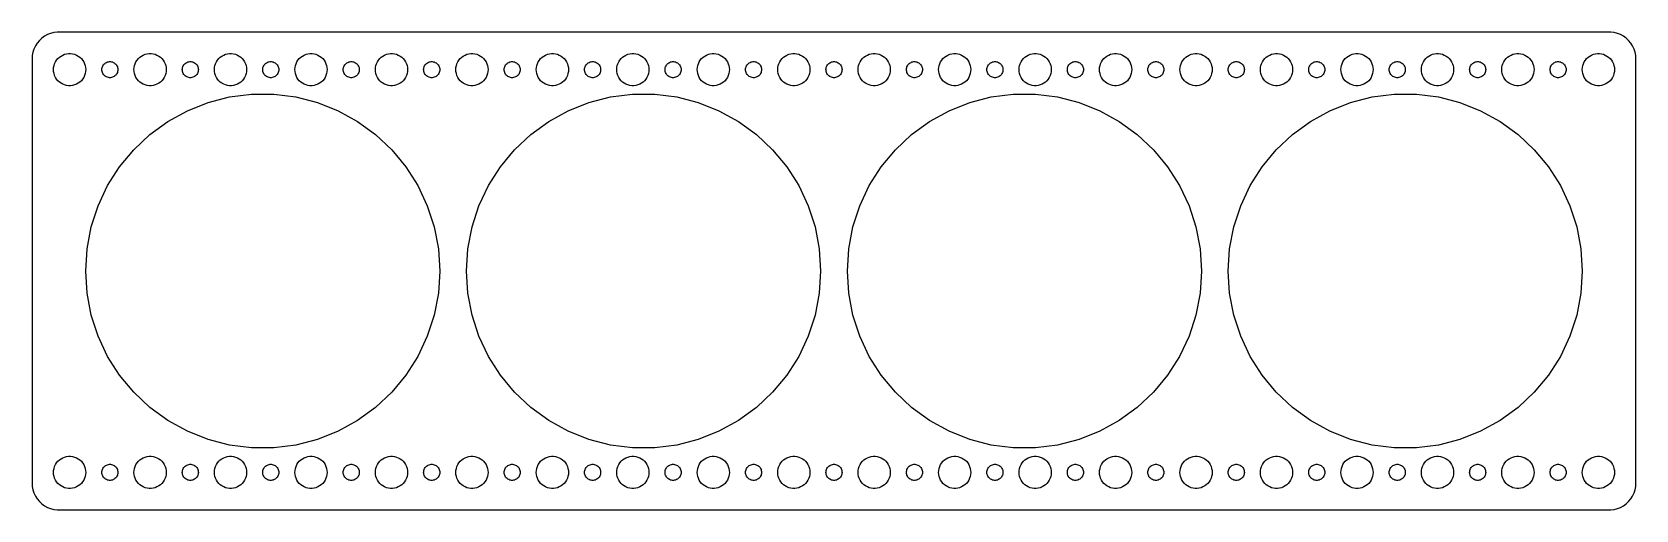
# Model space of a CAD drawing. Header units: metres. Extents: x -150 to 150, y -44 to 44.
import ezdxf

# ---------------------------------------------------------------- set-up
doc = ezdxf.new("R2010")
doc.units = ezdxf.units.M

msp = doc.modelspace()

# ---------------------------------------------------------------- linework, layer by layer
for p, q in [((-148.882, 41.9088), (-149.149, 41.3406)), ((-148.545, 42.4389), (-148.882, 41.9088)), ((-148.145, 42.9227), (-148.545, 42.4389)), ((-147.687, 43.3526), (-148.145, 42.9227)), ((-147.179, 43.7216), (-147.687, 43.3526)), ((-146.629, 44.0241), (-147.179, 43.7216)), ((-146.045, 44.2553), (-146.629, 44.0241)), ((-145.437, 44.4114), (-146.045, 44.2553)), ((-144.814, 44.4901), (-145.437, 44.4114)), ((144.814, 44.4901), (-144.814, 44.4901)), ((145.437, 44.4114), (144.814, 44.4901)), ((146.045, 44.2553), (145.437, 44.4114)), ((146.629, 44.0241), (146.045, 44.2553)), ((147.179, 43.7216), (146.629, 44.0241)), ((147.687, 43.3526), (147.179, 43.7216)), ((148.145, 42.9227), (147.687, 43.3526)), ((148.545, 42.4389), (148.145, 42.9227)), ((148.882, 41.9088), (148.545, 42.4389)), ((149.149, 41.3406), (148.882, 41.9088)), ((-149.461, 40.1267), (-149.5, 39.5)), ((-149.5, 39.5), (-149.5, -39.5)), ((-149.343, 40.7434), (-149.461, 40.1267)), ((-149.149, 41.3406), (-149.343, 40.7434)), ((-145.289, 38.6044), (-145.129, 38.9453)), ((-145.129, 38.9453), (-144.927, 39.2634)), ((-144.927, 39.2634), (-144.687, 39.5536)), ((-144.687, 39.5536), (-144.412, 39.8115)), ((-144.412, 39.8115), (-144.107, 40.033)), ((-144.107, 40.033), (-143.777, 40.2145)), ((-143.777, 40.2145), (-143.427, 40.3532)), ((-143.427, 40.3532), (-143.062, 40.4469)), ((-143.062, 40.4469), (-142.688, 40.4941)), ((-142.688, 40.4941), (-142.312, 40.4941)), ((-142.312, 40.4941), (-141.938, 40.4469)), ((-141.938, 40.4469), (-141.573, 40.3532)), ((-141.573, 40.3532), (-141.223, 40.2145)), ((-141.223, 40.2145), (-140.893, 40.033)), ((-140.893, 40.033), (-140.588, 39.8115)), ((-140.588, 39.8115), (-140.313, 39.5536)), ((-140.313, 39.5536), (-140.073, 39.2634)), ((-140.073, 39.2634), (-139.871, 38.9453)), ((-139.871, 38.9453), (-139.711, 38.6044)), ((-135.639, 38.8572), (-135.464, 38.9266)), ((-135.464, 38.9266), (-135.281, 38.9734)), ((-135.281, 38.9734), (-135.094, 38.997)), ((-135.094, 38.997), (-134.906, 38.997)), ((-134.906, 38.997), (-134.719, 38.9734)), ((-134.719, 38.9734), (-134.536, 38.9266)), ((-134.536, 38.9266), (-134.361, 38.8572)), ((-130.289, 38.6044), (-130.129, 38.9453)), ((-130.129, 38.9453), (-129.927, 39.2634)), ((-129.927, 39.2634), (-129.687, 39.5536)), ((-129.687, 39.5536), (-129.412, 39.8115)), ((-129.412, 39.8115), (-129.107, 40.033)), ((-129.107, 40.033), (-128.777, 40.2145)), ((-128.777, 40.2145), (-128.427, 40.3532)), ((-128.427, 40.3532), (-128.062, 40.4469)), ((-128.062, 40.4469), (-127.688, 40.4941)), ((-127.688, 40.4941), (-127.312, 40.4941)), ((-127.312, 40.4941), (-126.938, 40.4469)), ((-126.938, 40.4469), (-126.573, 40.3532)), ((-126.573, 40.3532), (-126.223, 40.2145)), ((-126.223, 40.2145), (-125.893, 40.033)), ((-125.893, 40.033), (-125.588, 39.8115)), ((-125.588, 39.8115), (-125.313, 39.5536)), ((-125.313, 39.5536), (-125.073, 39.2634)), ((-125.073, 39.2634), (-124.871, 38.9453)), ((-124.871, 38.9453), (-124.711, 38.6044)), ((-120.639, 38.8572), (-120.464, 38.9266)), ((-120.464, 38.9266), (-120.281, 38.9734)), ((-120.281, 38.9734), (-120.094, 38.997)), ((-120.094, 38.997), (-119.906, 38.997)), ((-119.906, 38.997), (-119.719, 38.9734)), ((-119.719, 38.9734), (-119.536, 38.9266)), ((-119.536, 38.9266), (-119.361, 38.8572)), ((-115.289, 38.6044), (-115.129, 38.9453)), ((-115.129, 38.9453), (-114.927, 39.2634)), ((-114.927, 39.2634), (-114.687, 39.5536)), ((-114.687, 39.5536), (-114.412, 39.8115)), ((-114.412, 39.8115), (-114.107, 40.033)), ((-114.107, 40.033), (-113.777, 40.2145)), ((-113.777, 40.2145), (-113.427, 40.3532)), ((-113.427, 40.3532), (-113.062, 40.4469)), ((-113.062, 40.4469), (-112.688, 40.4941)), ((-112.688, 40.4941), (-112.312, 40.4941)), ((-112.312, 40.4941), (-111.938, 40.4469)), ((-111.938, 40.4469), (-111.573, 40.3532)), ((-111.573, 40.3532), (-111.223, 40.2145)), ((-111.223, 40.2145), (-110.893, 40.033)), ((-110.893, 40.033), (-110.588, 39.8115)), ((-110.588, 39.8115), (-110.313, 39.5536)), ((-110.313, 39.5536), (-110.073, 39.2634)), ((-110.073, 39.2634), (-109.871, 38.9453)), ((-109.871, 38.9453), (-109.711, 38.6044)), ((-105.639, 38.8572), (-105.464, 38.9266)), ((-105.464, 38.9266), (-105.281, 38.9734)), ((-105.281, 38.9734), (-105.094, 38.997)), ((-105.094, 38.997), (-104.906, 38.997)), ((-104.906, 38.997), (-104.719, 38.9734)), ((-104.719, 38.9734), (-104.536, 38.9266)), ((-104.536, 38.9266), (-104.361, 38.8572)), ((-100.289, 38.6044), (-100.129, 38.9453)), ((-100.129, 38.9453), (-99.927, 39.2634)), ((-99.927, 39.2634), (-99.6869, 39.5536)), ((-99.6869, 39.5536), (-99.4123, 39.8115)), ((-99.4123, 39.8115), (-99.1075, 40.033)), ((-99.1075, 40.033), (-98.7773, 40.2145)), ((-98.7773, 40.2145), (-98.427, 40.3532)), ((-98.427, 40.3532), (-98.0621, 40.4469)), ((-98.0621, 40.4469), (-97.6884, 40.4941)), ((-97.6884, 40.4941), (-97.3116, 40.4941)), ((-97.3116, 40.4941), (-96.9379, 40.4469)), ((-96.9379, 40.4469), (-96.573, 40.3532)), ((-96.573, 40.3532), (-96.2227, 40.2145)), ((-96.2227, 40.2145), (-95.8925, 40.033)), ((-95.8925, 40.033), (-95.5877, 39.8115)), ((-95.5877, 39.8115), (-95.3131, 39.5536)), ((-95.3131, 39.5536), (-95.073, 39.2634)), ((-95.073, 39.2634), (-94.8711, 38.9453)), ((-94.8711, 38.9453), (-94.7107, 38.6044)), ((-90.6387, 38.8572), (-90.4635, 38.9266)), ((-90.4635, 38.9266), (-90.2811, 38.9734)), ((-90.2811, 38.9734), (-90.0942, 38.997)), ((-90.0942, 38.997), (-89.9058, 38.997)), ((-89.9058, 38.997), (-89.7189, 38.9734)), ((-89.7189, 38.9734), (-89.5365, 38.9266)), ((-89.5365, 38.9266), (-89.3613, 38.8572)), ((-85.2893, 38.6044), (-85.1289, 38.9453)), ((-85.1289, 38.9453), (-84.927, 39.2634)), ((-84.927, 39.2634), (-84.6869, 39.5536)), ((-84.6869, 39.5536), (-84.4123, 39.8115)), ((-84.4123, 39.8115), (-84.1075, 40.033)), ((-84.1075, 40.033), (-83.7773, 40.2145)), ((-83.7773, 40.2145), (-83.427, 40.3532)), ((-83.427, 40.3532), (-83.0621, 40.4469)), ((-83.0621, 40.4469), (-82.6884, 40.4941)), ((-82.6884, 40.4941), (-82.3116, 40.4941)), ((-82.3116, 40.4941), (-81.9379, 40.4469)), ((-81.9379, 40.4469), (-81.573, 40.3532)), ((-81.573, 40.3532), (-81.2227, 40.2145)), ((-81.2227, 40.2145), (-80.8925, 40.033)), ((-80.8925, 40.033), (-80.5877, 39.8115)), ((-80.5877, 39.8115), (-80.3131, 39.5536)), ((-80.3131, 39.5536), (-80.073, 39.2634)), ((-80.073, 39.2634), (-79.8711, 38.9453)), ((-79.8711, 38.9453), (-79.7107, 38.6044)), ((-75.6387, 38.8572), (-75.4635, 38.9266)), ((-75.4635, 38.9266), (-75.2811, 38.9734)), ((-75.2811, 38.9734), (-75.0942, 38.997)), ((-75.0942, 38.997), (-74.9058, 38.997)), ((-74.9058, 38.997), (-74.7189, 38.9734)), ((-74.7189, 38.9734), (-74.5365, 38.9266)), ((-74.5365, 38.9266), (-74.3613, 38.8572)), ((-70.2893, 38.6044), (-70.1289, 38.9453)), ((-70.1289, 38.9453), (-69.927, 39.2634)), ((-69.927, 39.2634), (-69.6869, 39.5536)), ((-69.6869, 39.5536), (-69.4123, 39.8115)), ((-69.4123, 39.8115), (-69.1075, 40.033)), ((-69.1075, 40.033), (-68.7773, 40.2145)), ((-68.7773, 40.2145), (-68.427, 40.3532)), ((-68.427, 40.3532), (-68.0621, 40.4469)), ((-68.0621, 40.4469), (-67.6884, 40.4941)), ((-67.6884, 40.4941), (-67.3116, 40.4941)), ((-67.3116, 40.4941), (-66.9379, 40.4469)), ((-66.9379, 40.4469), (-66.573, 40.3532)), ((-66.573, 40.3532), (-66.2227, 40.2145)), ((-66.2227, 40.2145), (-65.8925, 40.033)), ((-65.8925, 40.033), (-65.5877, 39.8115)), ((-65.5877, 39.8115), (-65.3131, 39.5536)), ((-65.3131, 39.5536), (-65.073, 39.2634)), ((-65.073, 39.2634), (-64.8711, 38.9453)), ((-64.8711, 38.9453), (-64.7107, 38.6044)), ((-60.6387, 38.8572), (-60.4635, 38.9266)), ((-60.4635, 38.9266), (-60.2811, 38.9734)), ((-60.2811, 38.9734), (-60.0942, 38.997)), ((-60.0942, 38.997), (-59.9058, 38.997)), ((-59.9058, 38.997), (-59.7189, 38.9734)), ((-59.7189, 38.9734), (-59.5365, 38.9266)), ((-59.5365, 38.9266), (-59.3613, 38.8572)), ((-55.2893, 38.6044), (-55.1289, 38.9453)), ((-55.1289, 38.9453), (-54.927, 39.2634)), ((-54.927, 39.2634), (-54.6869, 39.5536)), ((-54.6869, 39.5536), (-54.4123, 39.8115)), ((-54.4123, 39.8115), (-54.1075, 40.033)), ((-54.1075, 40.033), (-53.7773, 40.2145)), ((-53.7773, 40.2145), (-53.427, 40.3532)), ((-53.427, 40.3532), (-53.0621, 40.4469)), ((-53.0621, 40.4469), (-52.6884, 40.4941)), ((-52.6884, 40.4941), (-52.3116, 40.4941)), ((-52.3116, 40.4941), (-51.9379, 40.4469)), ((-51.9379, 40.4469), (-51.5729, 40.3532)), ((-51.5729, 40.3532), (-51.2227, 40.2145)), ((-51.2227, 40.2145), (-50.8925, 40.033)), ((-50.8925, 40.033), (-50.5877, 39.8115)), ((-50.5877, 39.8115), (-50.3131, 39.5536)), ((-50.3131, 39.5536), (-50.0729, 39.2634)), ((-50.0729, 39.2634), (-49.8711, 38.9453)), ((-49.8711, 38.9453), (-49.7107, 38.6044)), ((-45.6387, 38.8572), (-45.4635, 38.9266)), ((-45.4635, 38.9266), (-45.2811, 38.9734)), ((-45.2811, 38.9734), (-45.0942, 38.997)), ((-45.0942, 38.997), (-44.9058, 38.997)), ((-44.9058, 38.997), (-44.7189, 38.9734)), ((-44.7189, 38.9734), (-44.5365, 38.9266)), ((-44.5365, 38.9266), (-44.3613, 38.8572)), ((-40.2893, 38.6044), (-40.1289, 38.9453)), ((-40.1289, 38.9453), (-39.927, 39.2634)), ((-39.927, 39.2634), (-39.6869, 39.5536)), ((-39.6869, 39.5536), (-39.4123, 39.8115)), ((-39.4123, 39.8115), (-39.1075, 40.033)), ((-39.1075, 40.033), (-38.7773, 40.2145)), ((-38.7773, 40.2145), (-38.427, 40.3532)), ((-38.427, 40.3532), (-38.0621, 40.4469)), ((-38.0621, 40.4469), (-37.6884, 40.4941)), ((-37.6884, 40.4941), (-37.3116, 40.4941)), ((-37.3116, 40.4941), (-36.9379, 40.4469)), ((-36.9379, 40.4469), (-36.5729, 40.3532)), ((-36.5729, 40.3532), (-36.2227, 40.2145)), ((-36.2227, 40.2145), (-35.8925, 40.033)), ((-35.8925, 40.033), (-35.5877, 39.8115)), ((-35.5877, 39.8115), (-35.3131, 39.5536)), ((-35.3131, 39.5536), (-35.0729, 39.2634)), ((-35.0729, 39.2634), (-34.8711, 38.9453)), ((-34.8711, 38.9453), (-34.7107, 38.6044)), ((-30.6387, 38.8572), (-30.4635, 38.9266)), ((-30.4635, 38.9266), (-30.2811, 38.9734)), ((-30.2811, 38.9734), (-30.0942, 38.997)), ((-30.0942, 38.997), (-29.9058, 38.997)), ((-29.9058, 38.997), (-29.7189, 38.9734)), ((-29.7189, 38.9734), (-29.5365, 38.9266)), ((-29.5365, 38.9266), (-29.3613, 38.8572)), ((-25.2893, 38.6044), (-25.1289, 38.9453)), ((-25.1289, 38.9453), (-24.927, 39.2634)), ((-24.927, 39.2634), (-24.6869, 39.5536)), ((-24.6869, 39.5536), (-24.4123, 39.8115)), ((-24.4123, 39.8115), (-24.1075, 40.033)), ((-24.1075, 40.033), (-23.7773, 40.2145)), ((-23.7773, 40.2145), (-23.427, 40.3532)), ((-23.427, 40.3532), (-23.0621, 40.4469)), ((-23.0621, 40.4469), (-22.6884, 40.4941)), ((-22.6884, 40.4941), (-22.3116, 40.4941)), ((-22.3116, 40.4941), (-21.9379, 40.4469)), ((-21.9379, 40.4469), (-21.5729, 40.3532)), ((-21.5729, 40.3532), (-21.2227, 40.2145)), ((-21.2227, 40.2145), (-20.8925, 40.033)), ((-20.8925, 40.033), (-20.5877, 39.8115)), ((-20.5877, 39.8115), (-20.3131, 39.5536)), ((-20.3131, 39.5536), (-20.0729, 39.2634)), ((-20.0729, 39.2634), (-19.8711, 38.9453)), ((-19.8711, 38.9453), (-19.7107, 38.6044)), ((-15.6387, 38.8572), (-15.4635, 38.9266)), ((-15.4635, 38.9266), (-15.2811, 38.9734)), ((-15.2811, 38.9734), (-15.0942, 38.997)), ((-15.0942, 38.997), (-14.9058, 38.997)), ((-14.9058, 38.997), (-14.7189, 38.9734)), ((-14.7189, 38.9734), (-14.5365, 38.9266)), ((-14.5365, 38.9266), (-14.3613, 38.8572)), ((-10.2893, 38.6044), (-10.1289, 38.9453)), ((-10.1289, 38.9453), (-9.92705, 39.2634)), ((-9.92705, 39.2634), (-9.6869, 39.5536)), ((-9.6869, 39.5536), (-9.41226, 39.8115)), ((-9.41226, 39.8115), (-9.10747, 40.033)), ((-9.10747, 40.033), (-8.77733, 40.2145)), ((-8.77733, 40.2145), (-8.42705, 40.3532)), ((-8.42705, 40.3532), (-8.06213, 40.4469)), ((-8.06213, 40.4469), (-7.68837, 40.4941)), ((-7.68837, 40.4941), (-7.31161, 40.4941)), ((-7.31161, 40.4941), (-6.93785, 40.4469)), ((-6.93785, 40.4469), (-6.57294, 40.3532)), ((-6.57294, 40.3532), (-6.22266, 40.2145)), ((-6.22266, 40.2145), (-5.89252, 40.033)), ((-5.89252, 40.033), (-5.58772, 39.8115)), ((-5.58772, 39.8115), (-5.31308, 39.5536)), ((-5.31308, 39.5536), (-5.07294, 39.2634)), ((-5.07294, 39.2634), (-4.87108, 38.9453)), ((-4.87108, 38.9453), (-4.71066, 38.6044)), ((-0.63866, 38.8572), (-0.46352, 38.9266)), ((-0.46352, 38.9266), (-0.28107, 38.9734)), ((-0.28107, 38.9734), (-0.09418, 38.997)), ((-0.09418, 38.997), (0.09418, 38.997)), ((0.09418, 38.997), (0.28107, 38.9734)), ((0.28107, 38.9734), (0.46352, 38.9266)), ((0.46352, 38.9266), (0.63866, 38.8572)), ((4.71066, 38.6044), (4.87108, 38.9453)), ((4.87108, 38.9453), (5.07294, 39.2634)), ((5.07294, 39.2634), (5.31308, 39.5536)), ((5.31308, 39.5536), (5.58772, 39.8115)), ((5.58772, 39.8115), (5.89252, 40.033)), ((5.89252, 40.033), (6.22266, 40.2145)), ((6.22266, 40.2145), (6.57294, 40.3532)), ((6.57294, 40.3532), (6.93785, 40.4469)), ((6.93785, 40.4469), (7.31161, 40.4941)), ((7.31161, 40.4941), (7.68837, 40.4941)), ((7.68837, 40.4941), (8.06213, 40.4469)), ((8.06213, 40.4469), (8.42705, 40.3532)), ((8.42705, 40.3532), (8.77733, 40.2145)), ((8.77733, 40.2145), (9.10747, 40.033)), ((9.10747, 40.033), (9.41226, 39.8115)), ((9.41226, 39.8115), (9.6869, 39.5536)), ((9.6869, 39.5536), (9.92705, 39.2634)), ((9.92705, 39.2634), (10.1289, 38.9453)), ((10.1289, 38.9453), (10.2893, 38.6044)), ((14.3613, 38.8572), (14.5365, 38.9266)), ((14.5365, 38.9266), (14.7189, 38.9734)), ((14.7189, 38.9734), (14.9058, 38.997)), ((14.9058, 38.997), (15.0942, 38.997)), ((15.0942, 38.997), (15.2811, 38.9734)), ((15.2811, 38.9734), (15.4635, 38.9266)), ((15.4635, 38.9266), (15.6387, 38.8572)), ((19.7107, 38.6044), (19.8711, 38.9453)), ((19.8711, 38.9453), (20.0729, 39.2634)), ((20.0729, 39.2634), (20.3131, 39.5536)), ((20.3131, 39.5536), (20.5877, 39.8115)), ((20.5877, 39.8115), (20.8925, 40.033)), ((20.8925, 40.033), (21.2227, 40.2145)), ((21.2227, 40.2145), (21.5729, 40.3532)), ((21.5729, 40.3532), (21.9379, 40.4469)), ((21.9379, 40.4469), (22.3116, 40.4941)), ((22.3116, 40.4941), (22.6884, 40.4941)), ((22.6884, 40.4941), (23.0621, 40.4469)), ((23.0621, 40.4469), (23.427, 40.3532)), ((23.427, 40.3532), (23.7773, 40.2145)), ((23.7773, 40.2145), (24.1075, 40.033)), ((24.1075, 40.033), (24.4123, 39.8115)), ((24.4123, 39.8115), (24.6869, 39.5536)), ((24.6869, 39.5536), (24.927, 39.2634)), ((24.927, 39.2634), (25.1289, 38.9453)), ((25.1289, 38.9453), (25.2893, 38.6044)), ((29.3613, 38.8572), (29.5365, 38.9266)), ((29.5365, 38.9266), (29.7189, 38.9734)), ((29.7189, 38.9734), (29.9058, 38.997)), ((29.9058, 38.997), (30.0942, 38.997)), ((30.0942, 38.997), (30.2811, 38.9734)), ((30.2811, 38.9734), (30.4635, 38.9266)), ((30.4635, 38.9266), (30.6387, 38.8572)), ((34.7107, 38.6044), (34.8711, 38.9453)), ((34.8711, 38.9453), (35.0729, 39.2634)), ((35.0729, 39.2634), (35.3131, 39.5536)), ((35.3131, 39.5536), (35.5877, 39.8115)), ((35.5877, 39.8115), (35.8925, 40.033)), ((35.8925, 40.033), (36.2227, 40.2145)), ((36.2227, 40.2145), (36.5729, 40.3532)), ((36.5729, 40.3532), (36.9379, 40.4469)), ((36.9379, 40.4469), (37.3116, 40.4941)), ((37.3116, 40.4941), (37.6884, 40.4941)), ((37.6884, 40.4941), (38.0621, 40.4469)), ((38.0621, 40.4469), (38.427, 40.3532)), ((38.427, 40.3532), (38.7773, 40.2145)), ((38.7773, 40.2145), (39.1075, 40.033)), ((39.1075, 40.033), (39.4123, 39.8115)), ((39.4123, 39.8115), (39.6869, 39.5536)), ((39.6869, 39.5536), (39.927, 39.2634)), ((39.927, 39.2634), (40.1289, 38.9453)), ((40.1289, 38.9453), (40.2893, 38.6044)), ((44.3613, 38.8572), (44.5365, 38.9266)), ((44.5365, 38.9266), (44.7189, 38.9734)), ((44.7189, 38.9734), (44.9058, 38.997)), ((44.9058, 38.997), (45.0942, 38.997)), ((45.0942, 38.997), (45.2811, 38.9734)), ((45.2811, 38.9734), (45.4635, 38.9266)), ((45.4635, 38.9266), (45.6387, 38.8572)), ((49.7107, 38.6044), (49.8711, 38.9453)), ((49.8711, 38.9453), (50.0729, 39.2634)), ((50.0729, 39.2634), (50.3131, 39.5536)), ((50.3131, 39.5536), (50.5877, 39.8115)), ((50.5877, 39.8115), (50.8925, 40.033)), ((50.8925, 40.033), (51.2227, 40.2145)), ((51.2227, 40.2145), (51.5729, 40.3532)), ((51.5729, 40.3532), (51.9379, 40.4469)), ((51.9379, 40.4469), (52.3116, 40.4941)), ((52.3116, 40.4941), (52.6884, 40.4941)), ((52.6884, 40.4941), (53.0621, 40.4469)), ((53.0621, 40.4469), (53.427, 40.3532)), ((53.427, 40.3532), (53.7773, 40.2145)), ((53.7773, 40.2145), (54.1075, 40.033)), ((54.1075, 40.033), (54.4123, 39.8115)), ((54.4123, 39.8115), (54.6869, 39.5536)), ((54.6869, 39.5536), (54.927, 39.2634)), ((54.927, 39.2634), (55.1289, 38.9453)), ((55.1289, 38.9453), (55.2893, 38.6044)), ((59.3613, 38.8572), (59.5365, 38.9266)), ((59.5365, 38.9266), (59.7189, 38.9734)), ((59.7189, 38.9734), (59.9058, 38.997)), ((59.9058, 38.997), (60.0942, 38.997)), ((60.0942, 38.997), (60.2811, 38.9734)), ((60.2811, 38.9734), (60.4635, 38.9266)), ((60.4635, 38.9266), (60.6387, 38.8572)), ((64.7107, 38.6044), (64.8711, 38.9453)), ((64.8711, 38.9453), (65.073, 39.2634)), ((65.073, 39.2634), (65.3131, 39.5536)), ((65.3131, 39.5536), (65.5877, 39.8115)), ((65.5877, 39.8115), (65.8925, 40.033)), ((65.8925, 40.033), (66.2227, 40.2145)), ((66.2227, 40.2145), (66.573, 40.3532)), ((66.573, 40.3532), (66.9379, 40.4469)), ((66.9379, 40.4469), (67.3116, 40.4941)), ((67.3116, 40.4941), (67.6884, 40.4941)), ((67.6884, 40.4941), (68.0621, 40.4469)), ((68.0621, 40.4469), (68.427, 40.3532)), ((68.427, 40.3532), (68.7773, 40.2145)), ((68.7773, 40.2145), (69.1075, 40.033)), ((69.1075, 40.033), (69.4123, 39.8115)), ((69.4123, 39.8115), (69.6869, 39.5536)), ((69.6869, 39.5536), (69.927, 39.2634)), ((69.927, 39.2634), (70.1289, 38.9453)), ((70.1289, 38.9453), (70.2893, 38.6044)), ((74.3613, 38.8572), (74.5365, 38.9266)), ((74.5365, 38.9266), (74.7189, 38.9734)), ((74.7189, 38.9734), (74.9058, 38.997)), ((74.9058, 38.997), (75.0942, 38.997)), ((75.0942, 38.997), (75.2811, 38.9734)), ((75.2811, 38.9734), (75.4635, 38.9266)), ((75.4635, 38.9266), (75.6387, 38.8572)), ((79.7107, 38.6044), (79.8711, 38.9453)), ((79.8711, 38.9453), (80.073, 39.2634)), ((80.073, 39.2634), (80.3131, 39.5536)), ((80.3131, 39.5536), (80.5877, 39.8115)), ((80.5877, 39.8115), (80.8925, 40.033)), ((80.8925, 40.033), (81.2227, 40.2145)), ((81.2227, 40.2145), (81.573, 40.3532)), ((81.573, 40.3532), (81.9379, 40.4469)), ((81.9379, 40.4469), (82.3116, 40.4941)), ((82.3116, 40.4941), (82.6884, 40.4941)), ((82.6884, 40.4941), (83.0621, 40.4469)), ((83.0621, 40.4469), (83.427, 40.3532)), ((83.427, 40.3532), (83.7773, 40.2145)), ((83.7773, 40.2145), (84.1075, 40.033)), ((84.1075, 40.033), (84.4123, 39.8115)), ((84.4123, 39.8115), (84.6869, 39.5536)), ((84.6869, 39.5536), (84.927, 39.2634)), ((84.927, 39.2634), (85.1289, 38.9453)), ((85.1289, 38.9453), (85.2893, 38.6044)), ((89.3613, 38.8572), (89.5365, 38.9266)), ((89.5365, 38.9266), (89.7189, 38.9734)), ((89.7189, 38.9734), (89.9058, 38.997)), ((89.9058, 38.997), (90.0942, 38.997)), ((90.0942, 38.997), (90.2811, 38.9734)), ((90.2811, 38.9734), (90.4635, 38.9266)), ((90.4635, 38.9266), (90.6387, 38.8572)), ((94.7107, 38.6044), (94.8711, 38.9453)), ((94.8711, 38.9453), (95.073, 39.2634)), ((95.073, 39.2634), (95.3131, 39.5536)), ((95.3131, 39.5536), (95.5877, 39.8115)), ((95.5877, 39.8115), (95.8925, 40.033)), ((95.8925, 40.033), (96.2227, 40.2145)), ((96.2227, 40.2145), (96.573, 40.3532)), ((96.573, 40.3532), (96.9379, 40.4469)), ((96.9379, 40.4469), (97.3116, 40.4941)), ((97.3116, 40.4941), (97.6884, 40.4941)), ((97.6884, 40.4941), (98.0621, 40.4469)), ((98.0621, 40.4469), (98.427, 40.3532)), ((98.427, 40.3532), (98.7773, 40.2145)), ((98.7773, 40.2145), (99.1075, 40.033)), ((99.1075, 40.033), (99.4123, 39.8115)), ((99.4123, 39.8115), (99.6869, 39.5536)), ((99.6869, 39.5536), (99.927, 39.2634)), ((99.927, 39.2634), (100.129, 38.9453)), ((100.129, 38.9453), (100.289, 38.6044)), ((104.361, 38.8572), (104.536, 38.9266)), ((104.536, 38.9266), (104.719, 38.9734)), ((104.719, 38.9734), (104.906, 38.997)), ((104.906, 38.997), (105.094, 38.997)), ((105.094, 38.997), (105.281, 38.9734)), ((105.281, 38.9734), (105.464, 38.9266)), ((105.464, 38.9266), (105.639, 38.8572)), ((109.711, 38.6044), (109.871, 38.9453)), ((109.871, 38.9453), (110.073, 39.2634)), ((110.073, 39.2634), (110.313, 39.5536)), ((110.313, 39.5536), (110.588, 39.8115)), ((110.588, 39.8115), (110.893, 40.033)), ((110.893, 40.033), (111.223, 40.2145)), ((111.223, 40.2145), (111.573, 40.3532)), ((111.573, 40.3532), (111.938, 40.4469)), ((111.938, 40.4469), (112.312, 40.4941)), ((112.312, 40.4941), (112.688, 40.4941)), ((112.688, 40.4941), (113.062, 40.4469)), ((113.062, 40.4469), (113.427, 40.3532)), ((113.427, 40.3532), (113.777, 40.2145)), ((113.777, 40.2145), (114.107, 40.033)), ((114.107, 40.033), (114.412, 39.8115)), ((114.412, 39.8115), (114.687, 39.5536)), ((114.687, 39.5536), (114.927, 39.2634)), ((114.927, 39.2634), (115.129, 38.9453)), ((115.129, 38.9453), (115.289, 38.6044)), ((119.361, 38.8572), (119.536, 38.9266)), ((119.536, 38.9266), (119.719, 38.9734)), ((119.719, 38.9734), (119.906, 38.997)), ((119.906, 38.997), (120.094, 38.997)), ((120.094, 38.997), (120.281, 38.9734)), ((120.281, 38.9734), (120.464, 38.9266)), ((120.464, 38.9266), (120.639, 38.8572)), ((124.711, 38.6044), (124.871, 38.9453)), ((124.871, 38.9453), (125.073, 39.2634)), ((125.073, 39.2634), (125.313, 39.5536)), ((125.313, 39.5536), (125.588, 39.8115)), ((125.588, 39.8115), (125.893, 40.033)), ((125.893, 40.033), (126.223, 40.2145)), ((126.223, 40.2145), (126.573, 40.3532)), ((126.573, 40.3532), (126.938, 40.4469)), ((126.938, 40.4469), (127.312, 40.4941)), ((127.312, 40.4941), (127.688, 40.4941)), ((127.688, 40.4941), (128.062, 40.4469)), ((128.062, 40.4469), (128.427, 40.3532)), ((128.427, 40.3532), (128.777, 40.2145)), ((128.777, 40.2145), (129.107, 40.033)), ((129.107, 40.033), (129.412, 39.8115)), ((129.412, 39.8115), (129.687, 39.5536)), ((129.687, 39.5536), (129.927, 39.2634)), ((129.927, 39.2634), (130.129, 38.9453)), ((130.129, 38.9453), (130.289, 38.6044)), ((134.361, 38.8572), (134.536, 38.9266)), ((134.536, 38.9266), (134.719, 38.9734)), ((134.719, 38.9734), (134.906, 38.997)), ((134.906, 38.997), (135.094, 38.997)), ((135.094, 38.997), (135.281, 38.9734)), ((135.281, 38.9734), (135.464, 38.9266)), ((135.464, 38.9266), (135.639, 38.8572)), ((139.711, 38.6044), (139.871, 38.9453)), ((139.871, 38.9453), (140.073, 39.2634)), ((140.073, 39.2634), (140.313, 39.5536)), ((140.313, 39.5536), (140.588, 39.8115)), ((140.588, 39.8115), (140.893, 40.033)), ((140.893, 40.033), (141.223, 40.2145)), ((141.223, 40.2145), (141.573, 40.3532)), ((141.573, 40.3532), (141.938, 40.4469)), ((141.938, 40.4469), (142.312, 40.4941)), ((142.312, 40.4941), (142.688, 40.4941)), ((142.688, 40.4941), (143.062, 40.4469)), ((143.062, 40.4469), (143.427, 40.3532)), ((143.427, 40.3532), (143.777, 40.2145)), ((143.777, 40.2145), (144.107, 40.033)), ((144.107, 40.033), (144.412, 39.8115)), ((144.412, 39.8115), (144.687, 39.5536)), ((144.687, 39.5536), (144.927, 39.2634)), ((144.927, 39.2634), (145.129, 38.9453)), ((145.129, 38.9453), (145.289, 38.6044)), ((149.343, 40.7434), (149.149, 41.3406)), ((149.461, 40.1267), (149.343, 40.7434)), ((149.5, 39.5), (149.461, 40.1267)), ((149.5, -39.5), (149.5, 39.5)), ((-145.5, 37.5), (-145.476, 37.876)), ((-145.476, 37.124), (-145.5, 37.5)), ((-145.476, 37.876), (-145.406, 38.2461)), ((-145.406, 36.7539), (-145.476, 37.124)), ((-145.406, 38.2461), (-145.289, 38.6044)), ((-145.289, 36.3956), (-145.406, 36.7539)), ((-145.129, 36.0547), (-145.289, 36.3956)), ((-144.927, 35.7366), (-145.129, 36.0547)), ((-139.871, 36.0547), (-140.073, 35.7366)), ((-139.711, 36.3956), (-139.871, 36.0547)), ((-139.711, 38.6044), (-139.594, 38.2461)), ((-139.594, 36.7539), (-139.711, 36.3956)), ((-139.594, 38.2461), (-139.524, 37.876)), ((-139.524, 37.124), (-139.594, 36.7539)), ((-139.524, 37.876), (-139.5, 37.5)), ((-139.5, 37.5), (-139.524, 37.124)), ((-136.5, 37.5), (-136.488, 37.688)), ((-136.488, 37.312), (-136.5, 37.5)), ((-136.488, 37.688), (-136.453, 37.873)), ((-136.453, 37.127), (-136.488, 37.312)), ((-136.453, 37.873), (-136.395, 38.0522)), ((-136.395, 36.9478), (-136.453, 37.127)), ((-136.395, 38.0522), (-136.314, 38.2226)), ((-136.314, 36.7774), (-136.395, 36.9478)), ((-136.314, 38.2226), (-136.214, 38.3817)), ((-136.214, 36.6183), (-136.314, 36.7774)), ((-136.214, 38.3817), (-136.093, 38.5268)), ((-136.093, 36.4732), (-136.214, 36.6183)), ((-136.093, 38.5268), (-135.956, 38.6558)), ((-135.956, 36.3442), (-136.093, 36.4732)), ((-135.956, 38.6558), (-135.804, 38.7665)), ((-135.804, 36.2335), (-135.956, 36.3442)), ((-135.804, 38.7665), (-135.639, 38.8572)), ((-135.639, 36.1428), (-135.804, 36.2335)), ((-135.464, 36.0734), (-135.639, 36.1428)), ((-135.281, 36.0266), (-135.464, 36.0734)), ((-135.094, 36.003), (-135.281, 36.0266)), ((-134.906, 36.003), (-135.094, 36.003)), ((-134.719, 36.0266), (-134.906, 36.003)), ((-134.536, 36.0734), (-134.719, 36.0266)), ((-134.361, 36.1428), (-134.536, 36.0734)), ((-134.361, 38.8572), (-134.196, 38.7665)), ((-134.196, 36.2335), (-134.361, 36.1428)), ((-134.196, 38.7665), (-134.044, 38.6558)), ((-134.044, 36.3442), (-134.196, 36.2335)), ((-134.044, 38.6558), (-133.907, 38.5268)), ((-133.907, 36.4732), (-134.044, 36.3442)), ((-133.907, 38.5268), (-133.786, 38.3817)), ((-133.786, 36.6183), (-133.907, 36.4732)), ((-133.786, 38.3817), (-133.686, 38.2226)), ((-133.686, 36.7774), (-133.786, 36.6183)), ((-133.686, 38.2226), (-133.605, 38.0522)), ((-133.605, 36.9478), (-133.686, 36.7774)), ((-133.605, 38.0522), (-133.547, 37.873)), ((-133.547, 37.127), (-133.605, 36.9478)), ((-133.547, 37.873), (-133.512, 37.688)), ((-133.512, 37.312), (-133.547, 37.127)), ((-133.512, 37.688), (-133.5, 37.5)), ((-133.5, 37.5), (-133.512, 37.312)), ((-130.5, 37.5), (-130.476, 37.876)), ((-130.476, 37.124), (-130.5, 37.5)), ((-130.476, 37.876), (-130.406, 38.2461)), ((-130.406, 36.7539), (-130.476, 37.124)), ((-130.406, 38.2461), (-130.289, 38.6044)), ((-130.289, 36.3956), (-130.406, 36.7539)), ((-130.129, 36.0547), (-130.289, 36.3956)), ((-129.927, 35.7366), (-130.129, 36.0547)), ((-124.871, 36.0547), (-125.073, 35.7366)), ((-124.711, 36.3956), (-124.871, 36.0547)), ((-124.711, 38.6044), (-124.594, 38.2461)), ((-124.594, 36.7539), (-124.711, 36.3956)), ((-124.594, 38.2461), (-124.524, 37.876)), ((-124.524, 37.124), (-124.594, 36.7539)), ((-124.524, 37.876), (-124.5, 37.5)), ((-124.5, 37.5), (-124.524, 37.124)), ((-121.5, 37.5), (-121.488, 37.688)), ((-121.488, 37.312), (-121.5, 37.5)), ((-121.488, 37.688), (-121.453, 37.873)), ((-121.453, 37.127), (-121.488, 37.312)), ((-121.453, 37.873), (-121.395, 38.0522)), ((-121.395, 36.9478), (-121.453, 37.127)), ((-121.395, 38.0522), (-121.314, 38.2226)), ((-121.314, 36.7774), (-121.395, 36.9478)), ((-121.314, 38.2226), (-121.214, 38.3817)), ((-121.214, 36.6183), (-121.314, 36.7774)), ((-121.214, 38.3817), (-121.093, 38.5268)), ((-121.093, 36.4732), (-121.214, 36.6183)), ((-121.093, 38.5268), (-120.956, 38.6558)), ((-120.956, 36.3442), (-121.093, 36.4732)), ((-120.956, 38.6558), (-120.804, 38.7665)), ((-120.804, 36.2335), (-120.956, 36.3442)), ((-120.804, 38.7665), (-120.639, 38.8572)), ((-120.639, 36.1428), (-120.804, 36.2335)), ((-120.464, 36.0734), (-120.639, 36.1428)), ((-120.281, 36.0266), (-120.464, 36.0734)), ((-120.094, 36.003), (-120.281, 36.0266)), ((-119.906, 36.003), (-120.094, 36.003)), ((-119.719, 36.0266), (-119.906, 36.003)), ((-119.536, 36.0734), (-119.719, 36.0266)), ((-119.361, 36.1428), (-119.536, 36.0734)), ((-119.361, 38.8572), (-119.196, 38.7665)), ((-119.196, 36.2335), (-119.361, 36.1428)), ((-119.196, 38.7665), (-119.044, 38.6558)), ((-119.044, 36.3442), (-119.196, 36.2335)), ((-119.044, 38.6558), (-118.907, 38.5268)), ((-118.907, 36.4732), (-119.044, 36.3442)), ((-118.907, 38.5268), (-118.786, 38.3817)), ((-118.786, 36.6183), (-118.907, 36.4732)), ((-118.786, 38.3817), (-118.686, 38.2226)), ((-118.686, 36.7774), (-118.786, 36.6183)), ((-118.686, 38.2226), (-118.605, 38.0522)), ((-118.605, 36.9478), (-118.686, 36.7774)), ((-118.605, 38.0522), (-118.547, 37.873)), ((-118.547, 37.127), (-118.605, 36.9478)), ((-118.547, 37.873), (-118.512, 37.688)), ((-118.512, 37.312), (-118.547, 37.127)), ((-118.512, 37.688), (-118.5, 37.5)), ((-118.5, 37.5), (-118.512, 37.312)), ((-115.5, 37.5), (-115.476, 37.876)), ((-115.476, 37.124), (-115.5, 37.5)), ((-115.476, 37.876), (-115.406, 38.2461)), ((-115.406, 36.7539), (-115.476, 37.124)), ((-115.406, 38.2461), (-115.289, 38.6044)), ((-115.289, 36.3956), (-115.406, 36.7539)), ((-115.129, 36.0547), (-115.289, 36.3956)), ((-114.927, 35.7366), (-115.129, 36.0547)), ((-109.871, 36.0547), (-110.073, 35.7366)), ((-109.711, 36.3956), (-109.871, 36.0547)), ((-109.711, 38.6044), (-109.594, 38.2461)), ((-109.594, 36.7539), (-109.711, 36.3956)), ((-109.594, 38.2461), (-109.524, 37.876)), ((-109.524, 37.124), (-109.594, 36.7539)), ((-109.524, 37.876), (-109.5, 37.5)), ((-109.5, 37.5), (-109.524, 37.124)), ((-106.5, 37.5), (-106.488, 37.688)), ((-106.488, 37.312), (-106.5, 37.5)), ((-106.488, 37.688), (-106.453, 37.873)), ((-106.453, 37.127), (-106.488, 37.312)), ((-106.453, 37.873), (-106.395, 38.0522)), ((-106.395, 36.9478), (-106.453, 37.127)), ((-106.395, 38.0522), (-106.314, 38.2226)), ((-106.314, 36.7774), (-106.395, 36.9478)), ((-106.314, 38.2226), (-106.214, 38.3817)), ((-106.214, 36.6183), (-106.314, 36.7774)), ((-106.214, 38.3817), (-106.093, 38.5268)), ((-106.093, 36.4732), (-106.214, 36.6183)), ((-106.093, 38.5268), (-105.956, 38.6558)), ((-105.956, 36.3442), (-106.093, 36.4732)), ((-105.956, 38.6558), (-105.804, 38.7665)), ((-105.804, 36.2335), (-105.956, 36.3442)), ((-105.804, 38.7665), (-105.639, 38.8572)), ((-105.639, 36.1428), (-105.804, 36.2335)), ((-105.464, 36.0734), (-105.639, 36.1428)), ((-105.281, 36.0266), (-105.464, 36.0734)), ((-105.094, 36.003), (-105.281, 36.0266)), ((-104.906, 36.003), (-105.094, 36.003)), ((-104.719, 36.0266), (-104.906, 36.003)), ((-104.536, 36.0734), (-104.719, 36.0266)), ((-104.361, 36.1428), (-104.536, 36.0734)), ((-104.361, 38.8572), (-104.196, 38.7665)), ((-104.196, 36.2335), (-104.361, 36.1428)), ((-104.196, 38.7665), (-104.044, 38.6558)), ((-104.044, 36.3442), (-104.196, 36.2335)), ((-104.044, 38.6558), (-103.907, 38.5268)), ((-103.907, 36.4732), (-104.044, 36.3442)), ((-103.907, 38.5268), (-103.786, 38.3817)), ((-103.786, 36.6183), (-103.907, 36.4732)), ((-103.786, 38.3817), (-103.686, 38.2226)), ((-103.686, 36.7774), (-103.786, 36.6183)), ((-103.686, 38.2226), (-103.605, 38.0522)), ((-103.605, 36.9478), (-103.686, 36.7774)), ((-103.605, 38.0522), (-103.547, 37.873)), ((-103.547, 37.127), (-103.605, 36.9478)), ((-103.547, 37.873), (-103.512, 37.688)), ((-103.512, 37.312), (-103.547, 37.127)), ((-103.512, 37.688), (-103.5, 37.5)), ((-103.5, 37.5), (-103.512, 37.312)), ((-100.5, 37.5), (-100.476, 37.876)), ((-100.476, 37.124), (-100.5, 37.5)), ((-100.476, 37.876), (-100.406, 38.2461)), ((-100.406, 36.7539), (-100.476, 37.124)), ((-100.406, 38.2461), (-100.289, 38.6044)), ((-100.289, 36.3956), (-100.406, 36.7539)), ((-100.129, 36.0547), (-100.289, 36.3956)), ((-99.927, 35.7366), (-100.129, 36.0547)), ((-94.8711, 36.0547), (-95.073, 35.7366)), ((-94.7107, 36.3956), (-94.8711, 36.0547)), ((-94.7107, 38.6044), (-94.5943, 38.2461)), ((-94.5943, 36.7539), (-94.7107, 36.3956)), ((-94.5943, 38.2461), (-94.5237, 37.876)), ((-94.5237, 37.124), (-94.5943, 36.7539)), ((-94.5237, 37.876), (-94.5, 37.5)), ((-94.5, 37.5), (-94.5237, 37.124)), ((-91.5, 37.5), (-91.4882, 37.688)), ((-91.4882, 37.312), (-91.5, 37.5)), ((-91.4882, 37.688), (-91.4529, 37.873)), ((-91.4529, 37.127), (-91.4882, 37.312)), ((-91.4529, 37.873), (-91.3947, 38.0522)), ((-91.3947, 36.9478), (-91.4529, 37.127)), ((-91.3947, 38.0522), (-91.3145, 38.2226)), ((-91.3145, 36.7774), (-91.3947, 36.9478)), ((-91.3145, 38.2226), (-91.2135, 38.3817)), ((-91.2135, 36.6183), (-91.3145, 36.7774)), ((-91.2135, 38.3817), (-91.0934, 38.5268)), ((-91.0934, 36.4732), (-91.2135, 36.6183)), ((-91.0934, 38.5268), (-90.9561, 38.6558)), ((-90.9561, 36.3442), (-91.0934, 36.4732)), ((-90.9561, 38.6558), (-90.8037, 38.7665)), ((-90.8037, 36.2335), (-90.9561, 36.3442)), ((-90.8037, 38.7665), (-90.6387, 38.8572)), ((-90.6387, 36.1428), (-90.8037, 36.2335)), ((-90.4635, 36.0734), (-90.6387, 36.1428)), ((-90.2811, 36.0266), (-90.4635, 36.0734)), ((-90.0942, 36.003), (-90.2811, 36.0266)), ((-89.9058, 36.003), (-90.0942, 36.003)), ((-89.7189, 36.0266), (-89.9058, 36.003)), ((-89.5365, 36.0734), (-89.7189, 36.0266)), ((-89.3613, 36.1428), (-89.5365, 36.0734)), ((-89.3613, 38.8572), (-89.1963, 38.7665)), ((-89.1963, 36.2335), (-89.3613, 36.1428)), ((-89.1963, 38.7665), (-89.0439, 38.6558)), ((-89.0439, 36.3442), (-89.1963, 36.2335)), ((-89.0439, 38.6558), (-88.9065, 38.5268)), ((-88.9065, 36.4732), (-89.0439, 36.3442)), ((-88.9065, 38.5268), (-88.7865, 38.3817)), ((-88.7865, 36.6183), (-88.9065, 36.4732)), ((-88.7865, 38.3817), (-88.6855, 38.2226)), ((-88.6855, 36.7774), (-88.7865, 36.6183)), ((-88.6855, 38.2226), (-88.6053, 38.0522)), ((-88.6053, 36.9478), (-88.6855, 36.7774)), ((-88.6053, 38.0522), (-88.5471, 37.873)), ((-88.5471, 37.127), (-88.6053, 36.9478)), ((-88.5471, 37.873), (-88.5118, 37.688)), ((-88.5118, 37.312), (-88.5471, 37.127)), ((-88.5118, 37.688), (-88.5, 37.5)), ((-88.5, 37.5), (-88.5118, 37.312)), ((-85.5, 37.5), (-85.4763, 37.876)), ((-85.4763, 37.124), (-85.5, 37.5)), ((-85.4763, 37.876), (-85.4057, 38.2461)), ((-85.4057, 36.7539), (-85.4763, 37.124)), ((-85.4057, 38.2461), (-85.2893, 38.6044)), ((-85.2893, 36.3956), (-85.4057, 36.7539)), ((-85.1289, 36.0547), (-85.2893, 36.3956)), ((-84.927, 35.7366), (-85.1289, 36.0547)), ((-79.8711, 36.0547), (-80.073, 35.7366)), ((-79.7107, 36.3956), (-79.8711, 36.0547)), ((-79.7107, 38.6044), (-79.5943, 38.2461)), ((-79.5943, 36.7539), (-79.7107, 36.3956)), ((-79.5943, 38.2461), (-79.5237, 37.876)), ((-79.5237, 37.124), (-79.5943, 36.7539)), ((-79.5237, 37.876), (-79.5, 37.5)), ((-79.5, 37.5), (-79.5237, 37.124)), ((-76.5, 37.5), (-76.4882, 37.688)), ((-76.4882, 37.312), (-76.5, 37.5)), ((-76.4882, 37.688), (-76.4529, 37.873)), ((-76.4529, 37.127), (-76.4882, 37.312)), ((-76.4529, 37.873), (-76.3947, 38.0522)), ((-76.3947, 36.9478), (-76.4529, 37.127)), ((-76.3947, 38.0522), (-76.3145, 38.2226)), ((-76.3145, 36.7774), (-76.3947, 36.9478)), ((-76.3145, 38.2226), (-76.2135, 38.3817)), ((-76.2135, 36.6183), (-76.3145, 36.7774)), ((-76.2135, 38.3817), (-76.0934, 38.5268)), ((-76.0934, 36.4732), (-76.2135, 36.6183)), ((-76.0934, 38.5268), (-75.9561, 38.6558)), ((-75.9561, 36.3442), (-76.0934, 36.4732)), ((-75.9561, 38.6558), (-75.8037, 38.7665)), ((-75.8037, 36.2335), (-75.9561, 36.3442)), ((-75.8037, 38.7665), (-75.6387, 38.8572)), ((-75.6387, 36.1428), (-75.8037, 36.2335)), ((-75.4635, 36.0734), (-75.6387, 36.1428)), ((-75.2811, 36.0266), (-75.4635, 36.0734)), ((-75.0942, 36.003), (-75.2811, 36.0266)), ((-74.9058, 36.003), (-75.0942, 36.003)), ((-74.7189, 36.0266), (-74.9058, 36.003)), ((-74.5365, 36.0734), (-74.7189, 36.0266)), ((-74.3613, 36.1428), (-74.5365, 36.0734)), ((-74.3613, 38.8572), (-74.1963, 38.7665)), ((-74.1963, 36.2335), (-74.3613, 36.1428)), ((-74.1963, 38.7665), (-74.0439, 38.6558)), ((-74.0439, 36.3442), (-74.1963, 36.2335)), ((-74.0439, 38.6558), (-73.9065, 38.5268)), ((-73.9065, 36.4732), (-74.0439, 36.3442)), ((-73.9065, 38.5268), (-73.7865, 38.3817)), ((-73.7865, 36.6183), (-73.9065, 36.4732)), ((-73.7865, 38.3817), (-73.6855, 38.2226)), ((-73.6855, 36.7774), (-73.7865, 36.6183)), ((-73.6855, 38.2226), (-73.6053, 38.0522)), ((-73.6053, 36.9478), (-73.6855, 36.7774)), ((-73.6053, 38.0522), (-73.5471, 37.873)), ((-73.5471, 37.127), (-73.6053, 36.9478)), ((-73.5471, 37.873), (-73.5118, 37.688)), ((-73.5118, 37.312), (-73.5471, 37.127)), ((-73.5118, 37.688), (-73.5, 37.5)), ((-73.5, 37.5), (-73.5118, 37.312)), ((-70.5, 37.5), (-70.4763, 37.876)), ((-70.4763, 37.124), (-70.5, 37.5)), ((-70.4763, 37.876), (-70.4057, 38.2461)), ((-70.4057, 36.7539), (-70.4763, 37.124)), ((-70.4057, 38.2461), (-70.2893, 38.6044)), ((-70.2893, 36.3956), (-70.4057, 36.7539)), ((-70.1289, 36.0547), (-70.2893, 36.3956)), ((-69.927, 35.7366), (-70.1289, 36.0547)), ((-64.8711, 36.0547), (-65.073, 35.7366)), ((-64.7107, 36.3956), (-64.8711, 36.0547)), ((-64.7107, 38.6044), (-64.5943, 38.2461)), ((-64.5943, 36.7539), (-64.7107, 36.3956)), ((-64.5943, 38.2461), (-64.5237, 37.876)), ((-64.5237, 37.124), (-64.5943, 36.7539)), ((-64.5237, 37.876), (-64.5, 37.5)), ((-64.5, 37.5), (-64.5237, 37.124)), ((-61.5, 37.5), (-61.4882, 37.688)), ((-61.4882, 37.312), (-61.5, 37.5)), ((-61.4882, 37.688), (-61.4529, 37.873)), ((-61.4529, 37.127), (-61.4882, 37.312)), ((-61.4529, 37.873), (-61.3947, 38.0522)), ((-61.3947, 36.9478), (-61.4529, 37.127)), ((-61.3947, 38.0522), (-61.3145, 38.2226)), ((-61.3145, 36.7774), (-61.3947, 36.9478)), ((-61.3145, 38.2226), (-61.2135, 38.3817)), ((-61.2135, 36.6183), (-61.3145, 36.7774)), ((-61.2135, 38.3817), (-61.0934, 38.5268)), ((-61.0934, 36.4732), (-61.2135, 36.6183)), ((-61.0934, 38.5268), (-60.9561, 38.6558)), ((-60.9561, 36.3442), (-61.0934, 36.4732)), ((-60.9561, 38.6558), (-60.8037, 38.7665)), ((-60.8037, 36.2335), (-60.9561, 36.3442)), ((-60.8037, 38.7665), (-60.6387, 38.8572)), ((-60.6387, 36.1428), (-60.8037, 36.2335)), ((-60.4635, 36.0734), (-60.6387, 36.1428)), ((-60.2811, 36.0266), (-60.4635, 36.0734)), ((-60.0942, 36.003), (-60.2811, 36.0266)), ((-59.9058, 36.003), (-60.0942, 36.003)), ((-59.7189, 36.0266), (-59.9058, 36.003)), ((-59.5365, 36.0734), (-59.7189, 36.0266)), ((-59.3613, 36.1428), (-59.5365, 36.0734)), ((-59.3613, 38.8572), (-59.1963, 38.7665)), ((-59.1963, 36.2335), (-59.3613, 36.1428)), ((-59.1963, 38.7665), (-59.0439, 38.6558)), ((-59.0439, 36.3442), (-59.1963, 36.2335)), ((-59.0439, 38.6558), (-58.9065, 38.5268)), ((-58.9065, 36.4732), (-59.0439, 36.3442)), ((-58.9065, 38.5268), (-58.7865, 38.3817)), ((-58.7865, 36.6183), (-58.9065, 36.4732)), ((-58.7865, 38.3817), (-58.6855, 38.2226)), ((-58.6855, 36.7774), (-58.7865, 36.6183)), ((-58.6855, 38.2226), (-58.6053, 38.0522)), ((-58.6053, 36.9478), (-58.6855, 36.7774)), ((-58.6053, 38.0522), (-58.5471, 37.873)), ((-58.5471, 37.127), (-58.6053, 36.9478)), ((-58.5471, 37.873), (-58.5118, 37.688)), ((-58.5118, 37.312), (-58.5471, 37.127)), ((-58.5118, 37.688), (-58.5, 37.5)), ((-58.5, 37.5), (-58.5118, 37.312)), ((-55.5, 37.5), (-55.4763, 37.876)), ((-55.4763, 37.124), (-55.5, 37.5)), ((-55.4763, 37.876), (-55.4057, 38.2461)), ((-55.4057, 36.7539), (-55.4763, 37.124)), ((-55.4057, 38.2461), (-55.2893, 38.6044)), ((-55.2893, 36.3956), (-55.4057, 36.7539)), ((-55.1289, 36.0547), (-55.2893, 36.3956)), ((-54.927, 35.7366), (-55.1289, 36.0547)), ((-49.8711, 36.0547), (-50.0729, 35.7366)), ((-49.7107, 36.3956), (-49.8711, 36.0547)), ((-49.7107, 38.6044), (-49.5942, 38.2461)), ((-49.5942, 36.7539), (-49.7107, 36.3956)), ((-49.5942, 38.2461), (-49.5237, 37.876)), ((-49.5237, 37.124), (-49.5942, 36.7539)), ((-49.5237, 37.876), (-49.5, 37.5)), ((-49.5, 37.5), (-49.5237, 37.124)), ((-46.5, 37.5), (-46.4882, 37.688)), ((-46.4882, 37.312), (-46.5, 37.5)), ((-46.4882, 37.688), (-46.4529, 37.873)), ((-46.4529, 37.127), (-46.4882, 37.312)), ((-46.4529, 37.873), (-46.3947, 38.0522)), ((-46.3947, 36.9478), (-46.4529, 37.127)), ((-46.3947, 38.0522), (-46.3145, 38.2226)), ((-46.3145, 36.7774), (-46.3947, 36.9478)), ((-46.3145, 38.2226), (-46.2135, 38.3817)), ((-46.2135, 36.6183), (-46.3145, 36.7774)), ((-46.2135, 38.3817), (-46.0934, 38.5268)), ((-46.0934, 36.4732), (-46.2135, 36.6183)), ((-46.0934, 38.5268), (-45.9561, 38.6558)), ((-45.9561, 36.3442), (-46.0934, 36.4732)), ((-45.9561, 38.6558), (-45.8037, 38.7665)), ((-45.8037, 36.2335), (-45.9561, 36.3442)), ((-45.8037, 38.7665), (-45.6387, 38.8572)), ((-45.6387, 36.1428), (-45.8037, 36.2335)), ((-45.4635, 36.0734), (-45.6387, 36.1428)), ((-45.2811, 36.0266), (-45.4635, 36.0734)), ((-45.0942, 36.003), (-45.2811, 36.0266)), ((-44.9058, 36.003), (-45.0942, 36.003)), ((-44.7189, 36.0266), (-44.9058, 36.003)), ((-44.5365, 36.0734), (-44.7189, 36.0266)), ((-44.3613, 36.1428), (-44.5365, 36.0734)), ((-44.3613, 38.8572), (-44.1963, 38.7665)), ((-44.1963, 36.2335), (-44.3613, 36.1428)), ((-44.1963, 38.7665), (-44.0439, 38.6558)), ((-44.0439, 36.3442), (-44.1963, 36.2335)), ((-44.0439, 38.6558), (-43.9065, 38.5268)), ((-43.9065, 36.4732), (-44.0439, 36.3442)), ((-43.9065, 38.5268), (-43.7865, 38.3817)), ((-43.7865, 36.6183), (-43.9065, 36.4732)), ((-43.7865, 38.3817), (-43.6855, 38.2226)), ((-43.6855, 36.7774), (-43.7865, 36.6183)), ((-43.6855, 38.2226), (-43.6053, 38.0522)), ((-43.6053, 36.9478), (-43.6855, 36.7774)), ((-43.6053, 38.0522), (-43.5471, 37.873)), ((-43.5471, 37.127), (-43.6053, 36.9478)), ((-43.5471, 37.873), (-43.5118, 37.688)), ((-43.5118, 37.312), (-43.5471, 37.127)), ((-43.5118, 37.688), (-43.5, 37.5)), ((-43.5, 37.5), (-43.5118, 37.312)), ((-40.5, 37.5), (-40.4763, 37.876)), ((-40.4763, 37.124), (-40.5, 37.5)), ((-40.4763, 37.876), (-40.4057, 38.2461)), ((-40.4057, 36.7539), (-40.4763, 37.124)), ((-40.4057, 38.2461), (-40.2893, 38.6044)), ((-40.2893, 36.3956), (-40.4057, 36.7539)), ((-40.1289, 36.0547), (-40.2893, 36.3956)), ((-39.927, 35.7366), (-40.1289, 36.0547)), ((-34.8711, 36.0547), (-35.0729, 35.7366)), ((-34.7107, 36.3956), (-34.8711, 36.0547)), ((-34.7107, 38.6044), (-34.5942, 38.2461)), ((-34.5942, 36.7539), (-34.7107, 36.3956)), ((-34.5942, 38.2461), (-34.5237, 37.876)), ((-34.5237, 37.124), (-34.5942, 36.7539)), ((-34.5237, 37.876), (-34.5, 37.5)), ((-34.5, 37.5), (-34.5237, 37.124)), ((-31.5, 37.5), (-31.4882, 37.688)), ((-31.4882, 37.312), (-31.5, 37.5)), ((-31.4882, 37.688), (-31.4529, 37.873)), ((-31.4529, 37.127), (-31.4882, 37.312)), ((-31.4529, 37.873), (-31.3947, 38.0522)), ((-31.3947, 36.9478), (-31.4529, 37.127)), ((-31.3947, 38.0522), (-31.3145, 38.2226)), ((-31.3145, 36.7774), (-31.3947, 36.9478)), ((-31.3145, 38.2226), (-31.2135, 38.3817)), ((-31.2135, 36.6183), (-31.3145, 36.7774)), ((-31.2135, 38.3817), (-31.0934, 38.5268)), ((-31.0934, 36.4732), (-31.2135, 36.6183)), ((-31.0934, 38.5268), (-30.9561, 38.6558)), ((-30.9561, 36.3442), (-31.0934, 36.4732)), ((-30.9561, 38.6558), (-30.8037, 38.7665)), ((-30.8037, 36.2335), (-30.9561, 36.3442)), ((-30.8037, 38.7665), (-30.6387, 38.8572)), ((-30.6387, 36.1428), (-30.8037, 36.2335)), ((-30.4635, 36.0734), (-30.6387, 36.1428)), ((-30.2811, 36.0266), (-30.4635, 36.0734)), ((-30.0942, 36.003), (-30.2811, 36.0266)), ((-29.9058, 36.003), (-30.0942, 36.003)), ((-29.7189, 36.0266), (-29.9058, 36.003)), ((-29.5365, 36.0734), (-29.7189, 36.0266)), ((-29.3613, 36.1428), (-29.5365, 36.0734)), ((-29.3613, 38.8572), (-29.1963, 38.7665)), ((-29.1963, 36.2335), (-29.3613, 36.1428)), ((-29.1963, 38.7665), (-29.0439, 38.6558)), ((-29.0439, 36.3442), (-29.1963, 36.2335)), ((-29.0439, 38.6558), (-28.9065, 38.5268)), ((-28.9065, 36.4732), (-29.0439, 36.3442)), ((-28.9065, 38.5268), (-28.7865, 38.3817)), ((-28.7865, 36.6183), (-28.9065, 36.4732)), ((-28.7865, 38.3817), (-28.6855, 38.2226)), ((-28.6855, 36.7774), (-28.7865, 36.6183)), ((-28.6855, 38.2226), (-28.6053, 38.0522)), ((-28.6053, 36.9478), (-28.6855, 36.7774)), ((-28.6053, 38.0522), (-28.5471, 37.873)), ((-28.5471, 37.127), (-28.6053, 36.9478)), ((-28.5471, 37.873), (-28.5118, 37.688)), ((-28.5118, 37.312), (-28.5471, 37.127)), ((-28.5118, 37.688), (-28.5, 37.5)), ((-28.5, 37.5), (-28.5118, 37.312)), ((-25.5, 37.5), (-25.4763, 37.876)), ((-25.4763, 37.124), (-25.5, 37.5)), ((-25.4763, 37.876), (-25.4057, 38.2461)), ((-25.4057, 36.7539), (-25.4763, 37.124)), ((-25.4057, 38.2461), (-25.2893, 38.6044)), ((-25.2893, 36.3956), (-25.4057, 36.7539)), ((-25.1289, 36.0547), (-25.2893, 36.3956)), ((-24.927, 35.7366), (-25.1289, 36.0547)), ((-19.8711, 36.0547), (-20.0729, 35.7366)), ((-19.7107, 36.3956), (-19.8711, 36.0547)), ((-19.7107, 38.6044), (-19.5942, 38.2461)), ((-19.5942, 36.7539), (-19.7107, 36.3956)), ((-19.5942, 38.2461), (-19.5237, 37.876)), ((-19.5237, 37.124), (-19.5942, 36.7539)), ((-19.5237, 37.876), (-19.5, 37.5)), ((-19.5, 37.5), (-19.5237, 37.124)), ((-16.5, 37.5), (-16.4882, 37.688)), ((-16.4882, 37.312), (-16.5, 37.5)), ((-16.4882, 37.688), (-16.4529, 37.873)), ((-16.4529, 37.127), (-16.4882, 37.312)), ((-16.4529, 37.873), (-16.3947, 38.0522)), ((-16.3947, 36.9478), (-16.4529, 37.127)), ((-16.3947, 38.0522), (-16.3145, 38.2226)), ((-16.3145, 36.7774), (-16.3947, 36.9478)), ((-16.3145, 38.2226), (-16.2135, 38.3817)), ((-16.2135, 36.6183), (-16.3145, 36.7774)), ((-16.2135, 38.3817), (-16.0934, 38.5268)), ((-16.0934, 36.4732), (-16.2135, 36.6183)), ((-16.0934, 38.5268), (-15.9561, 38.6558)), ((-15.9561, 36.3442), (-16.0934, 36.4732)), ((-15.9561, 38.6558), (-15.8037, 38.7665)), ((-15.8037, 36.2335), (-15.9561, 36.3442)), ((-15.8037, 38.7665), (-15.6387, 38.8572)), ((-15.6387, 36.1428), (-15.8037, 36.2335)), ((-15.4635, 36.0734), (-15.6387, 36.1428)), ((-15.2811, 36.0266), (-15.4635, 36.0734)), ((-15.0942, 36.003), (-15.2811, 36.0266)), ((-14.9058, 36.003), (-15.0942, 36.003)), ((-14.7189, 36.0266), (-14.9058, 36.003)), ((-14.5365, 36.0734), (-14.7189, 36.0266)), ((-14.3613, 36.1428), (-14.5365, 36.0734)), ((-14.3613, 38.8572), (-14.1963, 38.7665)), ((-14.1963, 36.2335), (-14.3613, 36.1428)), ((-14.1963, 38.7665), (-14.0439, 38.6558)), ((-14.0439, 36.3442), (-14.1963, 36.2335)), ((-14.0439, 38.6558), (-13.9065, 38.5268)), ((-13.9065, 36.4732), (-14.0439, 36.3442)), ((-13.9065, 38.5268), (-13.7865, 38.3817)), ((-13.7865, 36.6183), (-13.9065, 36.4732)), ((-13.7865, 38.3817), (-13.6855, 38.2226)), ((-13.6855, 36.7774), (-13.7865, 36.6183)), ((-13.6855, 38.2226), (-13.6053, 38.0522)), ((-13.6053, 36.9478), (-13.6855, 36.7774)), ((-13.6053, 38.0522), (-13.5471, 37.873)), ((-13.5471, 37.127), (-13.6053, 36.9478)), ((-13.5471, 37.873), (-13.5118, 37.688)), ((-13.5118, 37.312), (-13.5471, 37.127)), ((-13.5118, 37.688), (-13.5, 37.5)), ((-13.5, 37.5), (-13.5118, 37.312)), ((-10.5, 37.5), (-10.4763, 37.876)), ((-10.4763, 37.124), (-10.5, 37.5)), ((-10.4763, 37.876), (-10.4057, 38.2461)), ((-10.4057, 36.7539), (-10.4763, 37.124)), ((-10.4057, 38.2461), (-10.2893, 38.6044)), ((-10.2893, 36.3956), (-10.4057, 36.7539)), ((-10.1289, 36.0547), (-10.2893, 36.3956)), ((-9.92705, 35.7366), (-10.1289, 36.0547)), ((-4.87108, 36.0547), (-5.07294, 35.7366)), ((-4.71066, 36.3956), (-4.87108, 36.0547)), ((-4.71066, 38.6044), (-4.59424, 38.2461)), ((-4.59424, 36.7539), (-4.71066, 36.3956)), ((-4.59424, 38.2461), (-4.52365, 37.876)), ((-4.52365, 37.124), (-4.59424, 36.7539)), ((-4.52365, 37.876), (-4.5, 37.5)), ((-4.5, 37.5), (-4.52365, 37.124)), ((-1.5, 37.5), (-1.48816, 37.688)), ((-1.48816, 37.312), (-1.5, 37.5)), ((-1.48816, 37.688), (-1.45287, 37.873)), ((-1.45287, 37.127), (-1.48816, 37.312)), ((-1.45287, 37.873), (-1.39465, 38.0522)), ((-1.39465, 36.9478), (-1.45287, 37.127)), ((-1.39465, 38.0522), (-1.31445, 38.2226)), ((-1.31445, 36.7774), (-1.39465, 36.9478)), ((-1.31445, 38.2226), (-1.21352, 38.3817)), ((-1.21352, 36.6183), (-1.31445, 36.7774)), ((-1.21352, 38.3817), (-1.09344, 38.5268)), ((-1.09344, 36.4732), (-1.21352, 36.6183)), ((-1.09344, 38.5268), (-0.95613, 38.6558)), ((-0.95613, 36.3442), (-1.09344, 36.4732)), ((-0.95613, 38.6558), (-0.80373, 38.7665)), ((-0.80373, 36.2335), (-0.95613, 36.3442)), ((-0.80373, 38.7665), (-0.63866, 38.8572)), ((-0.63866, 36.1428), (-0.80373, 36.2335)), ((-0.46352, 36.0734), (-0.63866, 36.1428)), ((-0.28107, 36.0266), (-0.46352, 36.0734)), ((-0.09418, 36.003), (-0.28107, 36.0266)), ((0.09418, 36.003), (-0.09418, 36.003)), ((0.28107, 36.0266), (0.09418, 36.003)), ((0.46352, 36.0734), (0.28107, 36.0266)), ((0.63866, 36.1428), (0.46352, 36.0734)), ((0.63866, 38.8572), (0.80373, 38.7665)), ((0.80373, 36.2335), (0.63866, 36.1428)), ((0.80373, 38.7665), (0.95613, 38.6558)), ((0.95613, 36.3442), (0.80373, 36.2335)), ((0.95613, 38.6558), (1.09344, 38.5268)), ((1.09344, 36.4732), (0.95613, 36.3442)), ((1.09344, 38.5268), (1.21352, 38.3817)), ((1.21352, 36.6183), (1.09344, 36.4732)), ((1.21352, 38.3817), (1.31445, 38.2226)), ((1.31445, 36.7774), (1.21352, 36.6183)), ((1.31445, 38.2226), (1.39465, 38.0522)), ((1.39465, 36.9478), (1.31445, 36.7774)), ((1.39465, 38.0522), (1.45287, 37.873)), ((1.45287, 37.127), (1.39465, 36.9478)), ((1.45287, 37.873), (1.48816, 37.688)), ((1.48816, 37.312), (1.45287, 37.127)), ((1.48816, 37.688), (1.5, 37.5)), ((1.5, 37.5), (1.48816, 37.312)), ((4.5, 37.5), (4.52365, 37.876)), ((4.52365, 37.124), (4.5, 37.5)), ((4.52365, 37.876), (4.59424, 38.2461)), ((4.59424, 36.7539), (4.52365, 37.124)), ((4.59424, 38.2461), (4.71066, 38.6044)), ((4.71066, 36.3956), (4.59424, 36.7539)), ((4.87108, 36.0547), (4.71066, 36.3956)), ((5.07294, 35.7366), (4.87108, 36.0547)), ((10.1289, 36.0547), (9.92705, 35.7366)), ((10.2893, 36.3956), (10.1289, 36.0547)), ((10.2893, 38.6044), (10.4057, 38.2461)), ((10.4057, 36.7539), (10.2893, 36.3956)), ((10.4057, 38.2461), (10.4763, 37.876)), ((10.4763, 37.124), (10.4057, 36.7539)), ((10.4763, 37.876), (10.5, 37.5)), ((10.5, 37.5), (10.4763, 37.124)), ((13.5, 37.5), (13.5118, 37.688)), ((13.5118, 37.312), (13.5, 37.5)), ((13.5118, 37.688), (13.5471, 37.873)), ((13.5471, 37.127), (13.5118, 37.312)), ((13.5471, 37.873), (13.6053, 38.0522)), ((13.6053, 36.9478), (13.5471, 37.127)), ((13.6053, 38.0522), (13.6855, 38.2226)), ((13.6855, 36.7774), (13.6053, 36.9478)), ((13.6855, 38.2226), (13.7865, 38.3817)), ((13.7865, 36.6183), (13.6855, 36.7774)), ((13.7865, 38.3817), (13.9065, 38.5268)), ((13.9065, 36.4732), (13.7865, 36.6183)), ((13.9065, 38.5268), (14.0439, 38.6558)), ((14.0439, 36.3442), (13.9065, 36.4732)), ((14.0439, 38.6558), (14.1963, 38.7665)), ((14.1963, 36.2335), (14.0439, 36.3442)), ((14.1963, 38.7665), (14.3613, 38.8572)), ((14.3613, 36.1428), (14.1963, 36.2335)), ((14.5365, 36.0734), (14.3613, 36.1428)), ((14.7189, 36.0266), (14.5365, 36.0734)), ((14.9058, 36.003), (14.7189, 36.0266)), ((15.0942, 36.003), (14.9058, 36.003)), ((15.2811, 36.0266), (15.0942, 36.003)), ((15.4635, 36.0734), (15.2811, 36.0266)), ((15.6387, 36.1428), (15.4635, 36.0734)), ((15.6387, 38.8572), (15.8037, 38.7665)), ((15.8037, 36.2335), (15.6387, 36.1428)), ((15.8037, 38.7665), (15.9561, 38.6558)), ((15.9561, 36.3442), (15.8037, 36.2335)), ((15.9561, 38.6558), (16.0934, 38.5268)), ((16.0934, 36.4732), (15.9561, 36.3442)), ((16.0934, 38.5268), (16.2135, 38.3817)), ((16.2135, 36.6183), (16.0934, 36.4732)), ((16.2135, 38.3817), (16.3145, 38.2226)), ((16.3145, 36.7774), (16.2135, 36.6183)), ((16.3145, 38.2226), (16.3947, 38.0522)), ((16.3947, 36.9478), (16.3145, 36.7774)), ((16.3947, 38.0522), (16.4529, 37.873)), ((16.4529, 37.127), (16.3947, 36.9478)), ((16.4529, 37.873), (16.4882, 37.688)), ((16.4882, 37.312), (16.4529, 37.127)), ((16.4882, 37.688), (16.5, 37.5)), ((16.5, 37.5), (16.4882, 37.312)), ((19.5, 37.5), (19.5237, 37.876)), ((19.5237, 37.124), (19.5, 37.5)), ((19.5237, 37.876), (19.5942, 38.2461)), ((19.5942, 36.7539), (19.5237, 37.124)), ((19.5942, 38.2461), (19.7107, 38.6044)), ((19.7107, 36.3956), (19.5942, 36.7539)), ((19.8711, 36.0547), (19.7107, 36.3956)), ((20.0729, 35.7366), (19.8711, 36.0547)), ((25.1289, 36.0547), (24.927, 35.7366)), ((25.2893, 36.3956), (25.1289, 36.0547)), ((25.2893, 38.6044), (25.4057, 38.2461)), ((25.4057, 36.7539), (25.2893, 36.3956)), ((25.4057, 38.2461), (25.4763, 37.876)), ((25.4763, 37.124), (25.4057, 36.7539)), ((25.4763, 37.876), (25.5, 37.5)), ((25.5, 37.5), (25.4763, 37.124)), ((28.5, 37.5), (28.5118, 37.688)), ((28.5118, 37.312), (28.5, 37.5)), ((28.5118, 37.688), (28.5471, 37.873)), ((28.5471, 37.127), (28.5118, 37.312)), ((28.5471, 37.873), (28.6053, 38.0522)), ((28.6053, 36.9478), (28.5471, 37.127)), ((28.6053, 38.0522), (28.6855, 38.2226)), ((28.6855, 36.7774), (28.6053, 36.9478)), ((28.6855, 38.2226), (28.7865, 38.3817)), ((28.7865, 36.6183), (28.6855, 36.7774)), ((28.7865, 38.3817), (28.9065, 38.5268)), ((28.9065, 36.4732), (28.7865, 36.6183)), ((28.9065, 38.5268), (29.0439, 38.6558)), ((29.0439, 36.3442), (28.9065, 36.4732)), ((29.0439, 38.6558), (29.1963, 38.7665)), ((29.1963, 36.2335), (29.0439, 36.3442)), ((29.1963, 38.7665), (29.3613, 38.8572)), ((29.3613, 36.1428), (29.1963, 36.2335)), ((29.5365, 36.0734), (29.3613, 36.1428)), ((29.7189, 36.0266), (29.5365, 36.0734)), ((29.9058, 36.003), (29.7189, 36.0266)), ((30.0942, 36.003), (29.9058, 36.003)), ((30.2811, 36.0266), (30.0942, 36.003)), ((30.4635, 36.0734), (30.2811, 36.0266)), ((30.6387, 36.1428), (30.4635, 36.0734)), ((30.6387, 38.8572), (30.8037, 38.7665)), ((30.8037, 36.2335), (30.6387, 36.1428)), ((30.8037, 38.7665), (30.9561, 38.6558)), ((30.9561, 36.3442), (30.8037, 36.2335)), ((30.9561, 38.6558), (31.0934, 38.5268)), ((31.0934, 36.4732), (30.9561, 36.3442)), ((31.0934, 38.5268), (31.2135, 38.3817)), ((31.2135, 36.6183), (31.0934, 36.4732)), ((31.2135, 38.3817), (31.3145, 38.2226)), ((31.3145, 36.7774), (31.2135, 36.6183)), ((31.3145, 38.2226), (31.3947, 38.0522)), ((31.3947, 36.9478), (31.3145, 36.7774)), ((31.3947, 38.0522), (31.4529, 37.873)), ((31.4529, 37.127), (31.3947, 36.9478)), ((31.4529, 37.873), (31.4882, 37.688)), ((31.4882, 37.312), (31.4529, 37.127)), ((31.4882, 37.688), (31.5, 37.5)), ((31.5, 37.5), (31.4882, 37.312)), ((34.5, 37.5), (34.5237, 37.876)), ((34.5237, 37.124), (34.5, 37.5)), ((34.5237, 37.876), (34.5942, 38.2461)), ((34.5942, 36.7539), (34.5237, 37.124)), ((34.5942, 38.2461), (34.7107, 38.6044)), ((34.7107, 36.3956), (34.5942, 36.7539)), ((34.8711, 36.0547), (34.7107, 36.3956)), ((35.0729, 35.7366), (34.8711, 36.0547)), ((40.1289, 36.0547), (39.927, 35.7366)), ((40.2893, 36.3956), (40.1289, 36.0547)), ((40.2893, 38.6044), (40.4057, 38.2461)), ((40.4057, 36.7539), (40.2893, 36.3956)), ((40.4057, 38.2461), (40.4763, 37.876)), ((40.4763, 37.124), (40.4057, 36.7539)), ((40.4763, 37.876), (40.5, 37.5)), ((40.5, 37.5), (40.4763, 37.124)), ((43.5, 37.5), (43.5118, 37.688)), ((43.5118, 37.312), (43.5, 37.5)), ((43.5118, 37.688), (43.5471, 37.873)), ((43.5471, 37.127), (43.5118, 37.312)), ((43.5471, 37.873), (43.6053, 38.0522)), ((43.6053, 36.9478), (43.5471, 37.127)), ((43.6053, 38.0522), (43.6855, 38.2226)), ((43.6855, 36.7774), (43.6053, 36.9478)), ((43.6855, 38.2226), (43.7865, 38.3817)), ((43.7865, 36.6183), (43.6855, 36.7774)), ((43.7865, 38.3817), (43.9065, 38.5268)), ((43.9065, 36.4732), (43.7865, 36.6183)), ((43.9065, 38.5268), (44.0439, 38.6558)), ((44.0439, 36.3442), (43.9065, 36.4732)), ((44.0439, 38.6558), (44.1963, 38.7665)), ((44.1963, 36.2335), (44.0439, 36.3442)), ((44.1963, 38.7665), (44.3613, 38.8572)), ((44.3613, 36.1428), (44.1963, 36.2335)), ((44.5365, 36.0734), (44.3613, 36.1428)), ((44.7189, 36.0266), (44.5365, 36.0734)), ((44.9058, 36.003), (44.7189, 36.0266)), ((45.0942, 36.003), (44.9058, 36.003)), ((45.2811, 36.0266), (45.0942, 36.003)), ((45.4635, 36.0734), (45.2811, 36.0266)), ((45.6387, 36.1428), (45.4635, 36.0734)), ((45.6387, 38.8572), (45.8037, 38.7665)), ((45.8037, 36.2335), (45.6387, 36.1428)), ((45.8037, 38.7665), (45.9561, 38.6558)), ((45.9561, 36.3442), (45.8037, 36.2335)), ((45.9561, 38.6558), (46.0934, 38.5268)), ((46.0934, 36.4732), (45.9561, 36.3442)), ((46.0934, 38.5268), (46.2135, 38.3817)), ((46.2135, 36.6183), (46.0934, 36.4732)), ((46.2135, 38.3817), (46.3145, 38.2226)), ((46.3145, 36.7774), (46.2135, 36.6183)), ((46.3145, 38.2226), (46.3947, 38.0522)), ((46.3947, 36.9478), (46.3145, 36.7774)), ((46.3947, 38.0522), (46.4529, 37.873)), ((46.4529, 37.127), (46.3947, 36.9478)), ((46.4529, 37.873), (46.4882, 37.688)), ((46.4882, 37.312), (46.4529, 37.127)), ((46.4882, 37.688), (46.5, 37.5)), ((46.5, 37.5), (46.4882, 37.312)), ((49.5, 37.5), (49.5237, 37.876)), ((49.5237, 37.124), (49.5, 37.5)), ((49.5237, 37.876), (49.5942, 38.2461)), ((49.5942, 36.7539), (49.5237, 37.124)), ((49.5942, 38.2461), (49.7107, 38.6044)), ((49.7107, 36.3956), (49.5942, 36.7539)), ((49.8711, 36.0547), (49.7107, 36.3956)), ((50.0729, 35.7366), (49.8711, 36.0547)), ((55.1289, 36.0547), (54.927, 35.7366)), ((55.2893, 36.3956), (55.1289, 36.0547)), ((55.2893, 38.6044), (55.4057, 38.2461)), ((55.4057, 36.7539), (55.2893, 36.3956)), ((55.4057, 38.2461), (55.4763, 37.876)), ((55.4763, 37.124), (55.4057, 36.7539)), ((55.4763, 37.876), (55.5, 37.5)), ((55.5, 37.5), (55.4763, 37.124)), ((58.5, 37.5), (58.5118, 37.688)), ((58.5118, 37.312), (58.5, 37.5)), ((58.5118, 37.688), (58.5471, 37.873)), ((58.5471, 37.127), (58.5118, 37.312)), ((58.5471, 37.873), (58.6053, 38.0522)), ((58.6053, 36.9478), (58.5471, 37.127)), ((58.6053, 38.0522), (58.6855, 38.2226)), ((58.6855, 36.7774), (58.6053, 36.9478)), ((58.6855, 38.2226), (58.7865, 38.3817)), ((58.7865, 36.6183), (58.6855, 36.7774)), ((58.7865, 38.3817), (58.9065, 38.5268)), ((58.9065, 36.4732), (58.7865, 36.6183)), ((58.9065, 38.5268), (59.0439, 38.6558)), ((59.0439, 36.3442), (58.9065, 36.4732)), ((59.0439, 38.6558), (59.1963, 38.7665)), ((59.1963, 36.2335), (59.0439, 36.3442)), ((59.1963, 38.7665), (59.3613, 38.8572)), ((59.3613, 36.1428), (59.1963, 36.2335)), ((59.5365, 36.0734), (59.3613, 36.1428)), ((59.7189, 36.0266), (59.5365, 36.0734)), ((59.9058, 36.003), (59.7189, 36.0266)), ((60.0942, 36.003), (59.9058, 36.003)), ((60.2811, 36.0266), (60.0942, 36.003)), ((60.4635, 36.0734), (60.2811, 36.0266)), ((60.6387, 36.1428), (60.4635, 36.0734)), ((60.6387, 38.8572), (60.8037, 38.7665)), ((60.8037, 36.2335), (60.6387, 36.1428)), ((60.8037, 38.7665), (60.9561, 38.6558)), ((60.9561, 36.3442), (60.8037, 36.2335)), ((60.9561, 38.6558), (61.0934, 38.5268)), ((61.0934, 36.4732), (60.9561, 36.3442)), ((61.0934, 38.5268), (61.2135, 38.3817)), ((61.2135, 36.6183), (61.0934, 36.4732)), ((61.2135, 38.3817), (61.3145, 38.2226)), ((61.3145, 36.7774), (61.2135, 36.6183)), ((61.3145, 38.2226), (61.3947, 38.0522)), ((61.3947, 36.9478), (61.3145, 36.7774)), ((61.3947, 38.0522), (61.4529, 37.873)), ((61.4529, 37.127), (61.3947, 36.9478)), ((61.4529, 37.873), (61.4882, 37.688)), ((61.4882, 37.312), (61.4529, 37.127)), ((61.4882, 37.688), (61.5, 37.5)), ((61.5, 37.5), (61.4882, 37.312)), ((64.5, 37.5), (64.5237, 37.876)), ((64.5237, 37.124), (64.5, 37.5)), ((64.5237, 37.876), (64.5943, 38.2461)), ((64.5943, 36.7539), (64.5237, 37.124)), ((64.5943, 38.2461), (64.7107, 38.6044)), ((64.7107, 36.3956), (64.5943, 36.7539)), ((64.8711, 36.0547), (64.7107, 36.3956)), ((65.073, 35.7366), (64.8711, 36.0547)), ((70.1289, 36.0547), (69.927, 35.7366)), ((70.2893, 36.3956), (70.1289, 36.0547)), ((70.2893, 38.6044), (70.4057, 38.2461)), ((70.4057, 36.7539), (70.2893, 36.3956)), ((70.4057, 38.2461), (70.4763, 37.876)), ((70.4763, 37.124), (70.4057, 36.7539)), ((70.4763, 37.876), (70.5, 37.5)), ((70.5, 37.5), (70.4763, 37.124)), ((73.5, 37.5), (73.5118, 37.688)), ((73.5118, 37.312), (73.5, 37.5)), ((73.5118, 37.688), (73.5471, 37.873)), ((73.5471, 37.127), (73.5118, 37.312)), ((73.5471, 37.873), (73.6053, 38.0522)), ((73.6053, 36.9478), (73.5471, 37.127)), ((73.6053, 38.0522), (73.6855, 38.2226)), ((73.6855, 36.7774), (73.6053, 36.9478)), ((73.6855, 38.2226), (73.7865, 38.3817)), ((73.7865, 36.6183), (73.6855, 36.7774)), ((73.7865, 38.3817), (73.9065, 38.5268)), ((73.9065, 36.4732), (73.7865, 36.6183)), ((73.9065, 38.5268), (74.0439, 38.6558)), ((74.0439, 36.3442), (73.9065, 36.4732)), ((74.0439, 38.6558), (74.1963, 38.7665)), ((74.1963, 36.2335), (74.0439, 36.3442)), ((74.1963, 38.7665), (74.3613, 38.8572)), ((74.3613, 36.1428), (74.1963, 36.2335)), ((74.5365, 36.0734), (74.3613, 36.1428)), ((74.7189, 36.0266), (74.5365, 36.0734)), ((74.9058, 36.003), (74.7189, 36.0266)), ((75.0942, 36.003), (74.9058, 36.003)), ((75.2811, 36.0266), (75.0942, 36.003)), ((75.4635, 36.0734), (75.2811, 36.0266)), ((75.6387, 36.1428), (75.4635, 36.0734)), ((75.6387, 38.8572), (75.8037, 38.7665)), ((75.8037, 36.2335), (75.6387, 36.1428)), ((75.8037, 38.7665), (75.9561, 38.6558)), ((75.9561, 36.3442), (75.8037, 36.2335)), ((75.9561, 38.6558), (76.0934, 38.5268)), ((76.0934, 36.4732), (75.9561, 36.3442)), ((76.0934, 38.5268), (76.2135, 38.3817)), ((76.2135, 36.6183), (76.0934, 36.4732)), ((76.2135, 38.3817), (76.3145, 38.2226)), ((76.3145, 36.7774), (76.2135, 36.6183)), ((76.3145, 38.2226), (76.3947, 38.0522)), ((76.3947, 36.9478), (76.3145, 36.7774)), ((76.3947, 38.0522), (76.4529, 37.873)), ((76.4529, 37.127), (76.3947, 36.9478)), ((76.4529, 37.873), (76.4882, 37.688)), ((76.4882, 37.312), (76.4529, 37.127)), ((76.4882, 37.688), (76.5, 37.5)), ((76.5, 37.5), (76.4882, 37.312)), ((79.5, 37.5), (79.5237, 37.876)), ((79.5237, 37.124), (79.5, 37.5)), ((79.5237, 37.876), (79.5943, 38.2461)), ((79.5943, 36.7539), (79.5237, 37.124)), ((79.5943, 38.2461), (79.7107, 38.6044)), ((79.7107, 36.3956), (79.5943, 36.7539)), ((79.8711, 36.0547), (79.7107, 36.3956)), ((80.073, 35.7366), (79.8711, 36.0547)), ((85.1289, 36.0547), (84.927, 35.7366)), ((85.2893, 36.3956), (85.1289, 36.0547)), ((85.2893, 38.6044), (85.4057, 38.2461)), ((85.4057, 36.7539), (85.2893, 36.3956)), ((85.4057, 38.2461), (85.4763, 37.876)), ((85.4763, 37.124), (85.4057, 36.7539)), ((85.4763, 37.876), (85.5, 37.5)), ((85.5, 37.5), (85.4763, 37.124)), ((88.5, 37.5), (88.5118, 37.688)), ((88.5118, 37.312), (88.5, 37.5)), ((88.5118, 37.688), (88.5471, 37.873)), ((88.5471, 37.127), (88.5118, 37.312)), ((88.5471, 37.873), (88.6053, 38.0522)), ((88.6053, 36.9478), (88.5471, 37.127)), ((88.6053, 38.0522), (88.6855, 38.2226)), ((88.6855, 36.7774), (88.6053, 36.9478)), ((88.6855, 38.2226), (88.7865, 38.3817)), ((88.7865, 36.6183), (88.6855, 36.7774)), ((88.7865, 38.3817), (88.9065, 38.5268)), ((88.9065, 36.4732), (88.7865, 36.6183)), ((88.9065, 38.5268), (89.0439, 38.6558)), ((89.0439, 36.3442), (88.9065, 36.4732)), ((89.0439, 38.6558), (89.1963, 38.7665)), ((89.1963, 36.2335), (89.0439, 36.3442)), ((89.1963, 38.7665), (89.3613, 38.8572)), ((89.3613, 36.1428), (89.1963, 36.2335)), ((89.5365, 36.0734), (89.3613, 36.1428)), ((89.7189, 36.0266), (89.5365, 36.0734)), ((89.9058, 36.003), (89.7189, 36.0266)), ((90.0942, 36.003), (89.9058, 36.003)), ((90.2811, 36.0266), (90.0942, 36.003)), ((90.4635, 36.0734), (90.2811, 36.0266)), ((90.6387, 36.1428), (90.4635, 36.0734)), ((90.6387, 38.8572), (90.8037, 38.7665)), ((90.8037, 36.2335), (90.6387, 36.1428)), ((90.8037, 38.7665), (90.9561, 38.6558)), ((90.9561, 36.3442), (90.8037, 36.2335)), ((90.9561, 38.6558), (91.0934, 38.5268)), ((91.0934, 36.4732), (90.9561, 36.3442)), ((91.0934, 38.5268), (91.2135, 38.3817)), ((91.2135, 36.6183), (91.0934, 36.4732)), ((91.2135, 38.3817), (91.3145, 38.2226)), ((91.3145, 36.7774), (91.2135, 36.6183)), ((91.3145, 38.2226), (91.3947, 38.0522)), ((91.3947, 36.9478), (91.3145, 36.7774)), ((91.3947, 38.0522), (91.4529, 37.873)), ((91.4529, 37.127), (91.3947, 36.9478)), ((91.4529, 37.873), (91.4882, 37.688)), ((91.4882, 37.312), (91.4529, 37.127)), ((91.4882, 37.688), (91.5, 37.5)), ((91.5, 37.5), (91.4882, 37.312)), ((94.5, 37.5), (94.5237, 37.876)), ((94.5237, 37.124), (94.5, 37.5)), ((94.5237, 37.876), (94.5943, 38.2461)), ((94.5943, 36.7539), (94.5237, 37.124)), ((94.5943, 38.2461), (94.7107, 38.6044)), ((94.7107, 36.3956), (94.5943, 36.7539)), ((94.8711, 36.0547), (94.7107, 36.3956)), ((95.073, 35.7366), (94.8711, 36.0547)), ((100.129, 36.0547), (99.927, 35.7366)), ((100.289, 36.3956), (100.129, 36.0547)), ((100.289, 38.6044), (100.406, 38.2461)), ((100.406, 36.7539), (100.289, 36.3956)), ((100.406, 38.2461), (100.476, 37.876)), ((100.476, 37.124), (100.406, 36.7539)), ((100.476, 37.876), (100.5, 37.5)), ((100.5, 37.5), (100.476, 37.124)), ((103.5, 37.5), (103.512, 37.688)), ((103.512, 37.312), (103.5, 37.5)), ((103.512, 37.688), (103.547, 37.873)), ((103.547, 37.127), (103.512, 37.312)), ((103.547, 37.873), (103.605, 38.0522)), ((103.605, 36.9478), (103.547, 37.127)), ((103.605, 38.0522), (103.686, 38.2226)), ((103.686, 36.7774), (103.605, 36.9478)), ((103.686, 38.2226), (103.786, 38.3817)), ((103.786, 36.6183), (103.686, 36.7774)), ((103.786, 38.3817), (103.907, 38.5268)), ((103.907, 36.4732), (103.786, 36.6183)), ((103.907, 38.5268), (104.044, 38.6558)), ((104.044, 36.3442), (103.907, 36.4732)), ((104.044, 38.6558), (104.196, 38.7665)), ((104.196, 36.2335), (104.044, 36.3442)), ((104.196, 38.7665), (104.361, 38.8572)), ((104.361, 36.1428), (104.196, 36.2335)), ((104.536, 36.0734), (104.361, 36.1428)), ((104.719, 36.0266), (104.536, 36.0734)), ((104.906, 36.003), (104.719, 36.0266)), ((105.094, 36.003), (104.906, 36.003)), ((105.281, 36.0266), (105.094, 36.003)), ((105.464, 36.0734), (105.281, 36.0266)), ((105.639, 36.1428), (105.464, 36.0734)), ((105.639, 38.8572), (105.804, 38.7665)), ((105.804, 36.2335), (105.639, 36.1428)), ((105.804, 38.7665), (105.956, 38.6558)), ((105.956, 36.3442), (105.804, 36.2335)), ((105.956, 38.6558), (106.093, 38.5268)), ((106.093, 36.4732), (105.956, 36.3442)), ((106.093, 38.5268), (106.214, 38.3817)), ((106.214, 36.6183), (106.093, 36.4732)), ((106.214, 38.3817), (106.314, 38.2226)), ((106.314, 36.7774), (106.214, 36.6183)), ((106.314, 38.2226), (106.395, 38.0522)), ((106.395, 36.9478), (106.314, 36.7774)), ((106.395, 38.0522), (106.453, 37.873)), ((106.453, 37.127), (106.395, 36.9478)), ((106.453, 37.873), (106.488, 37.688)), ((106.488, 37.312), (106.453, 37.127)), ((106.488, 37.688), (106.5, 37.5)), ((106.5, 37.5), (106.488, 37.312)), ((109.5, 37.5), (109.524, 37.876)), ((109.524, 37.124), (109.5, 37.5)), ((109.524, 37.876), (109.594, 38.2461)), ((109.594, 36.7539), (109.524, 37.124)), ((109.594, 38.2461), (109.711, 38.6044)), ((109.711, 36.3956), (109.594, 36.7539)), ((109.871, 36.0547), (109.711, 36.3956)), ((110.073, 35.7366), (109.871, 36.0547)), ((115.129, 36.0547), (114.927, 35.7366)), ((115.289, 36.3956), (115.129, 36.0547)), ((115.289, 38.6044), (115.406, 38.2461)), ((115.406, 36.7539), (115.289, 36.3956)), ((115.406, 38.2461), (115.476, 37.876)), ((115.476, 37.124), (115.406, 36.7539)), ((115.476, 37.876), (115.5, 37.5)), ((115.5, 37.5), (115.476, 37.124)), ((118.5, 37.5), (118.512, 37.688)), ((118.512, 37.312), (118.5, 37.5)), ((118.512, 37.688), (118.547, 37.873)), ((118.547, 37.127), (118.512, 37.312)), ((118.547, 37.873), (118.605, 38.0522)), ((118.605, 36.9478), (118.547, 37.127)), ((118.605, 38.0522), (118.686, 38.2226)), ((118.686, 36.7774), (118.605, 36.9478)), ((118.686, 38.2226), (118.786, 38.3817)), ((118.786, 36.6183), (118.686, 36.7774)), ((118.786, 38.3817), (118.907, 38.5268)), ((118.907, 36.4732), (118.786, 36.6183)), ((118.907, 38.5268), (119.044, 38.6558)), ((119.044, 36.3442), (118.907, 36.4732)), ((119.044, 38.6558), (119.196, 38.7665)), ((119.196, 36.2335), (119.044, 36.3442)), ((119.196, 38.7665), (119.361, 38.8572)), ((119.361, 36.1428), (119.196, 36.2335)), ((119.536, 36.0734), (119.361, 36.1428)), ((119.719, 36.0266), (119.536, 36.0734)), ((119.906, 36.003), (119.719, 36.0266)), ((120.094, 36.003), (119.906, 36.003)), ((120.281, 36.0266), (120.094, 36.003)), ((120.464, 36.0734), (120.281, 36.0266)), ((120.639, 36.1428), (120.464, 36.0734)), ((120.639, 38.8572), (120.804, 38.7665)), ((120.804, 36.2335), (120.639, 36.1428)), ((120.804, 38.7665), (120.956, 38.6558)), ((120.956, 36.3442), (120.804, 36.2335)), ((120.956, 38.6558), (121.093, 38.5268)), ((121.093, 36.4732), (120.956, 36.3442)), ((121.093, 38.5268), (121.214, 38.3817)), ((121.214, 36.6183), (121.093, 36.4732)), ((121.214, 38.3817), (121.314, 38.2226)), ((121.314, 36.7774), (121.214, 36.6183)), ((121.314, 38.2226), (121.395, 38.0522)), ((121.395, 36.9478), (121.314, 36.7774)), ((121.395, 38.0522), (121.453, 37.873)), ((121.453, 37.127), (121.395, 36.9478)), ((121.453, 37.873), (121.488, 37.688)), ((121.488, 37.312), (121.453, 37.127)), ((121.488, 37.688), (121.5, 37.5)), ((121.5, 37.5), (121.488, 37.312)), ((124.5, 37.5), (124.524, 37.876)), ((124.524, 37.124), (124.5, 37.5)), ((124.524, 37.876), (124.594, 38.2461)), ((124.594, 36.7539), (124.524, 37.124)), ((124.594, 38.2461), (124.711, 38.6044)), ((124.711, 36.3956), (124.594, 36.7539)), ((124.871, 36.0547), (124.711, 36.3956)), ((125.073, 35.7366), (124.871, 36.0547)), ((130.129, 36.0547), (129.927, 35.7366)), ((130.289, 36.3956), (130.129, 36.0547)), ((130.289, 38.6044), (130.406, 38.2461)), ((130.406, 36.7539), (130.289, 36.3956)), ((130.406, 38.2461), (130.476, 37.876)), ((130.476, 37.124), (130.406, 36.7539)), ((130.476, 37.876), (130.5, 37.5)), ((130.5, 37.5), (130.476, 37.124)), ((133.5, 37.5), (133.512, 37.688)), ((133.512, 37.312), (133.5, 37.5)), ((133.512, 37.688), (133.547, 37.873)), ((133.547, 37.127), (133.512, 37.312)), ((133.547, 37.873), (133.605, 38.0522)), ((133.605, 36.9478), (133.547, 37.127)), ((133.605, 38.0522), (133.686, 38.2226)), ((133.686, 36.7774), (133.605, 36.9478)), ((133.686, 38.2226), (133.786, 38.3817)), ((133.786, 36.6183), (133.686, 36.7774)), ((133.786, 38.3817), (133.907, 38.5268)), ((133.907, 36.4732), (133.786, 36.6183)), ((133.907, 38.5268), (134.044, 38.6558)), ((134.044, 36.3442), (133.907, 36.4732)), ((134.044, 38.6558), (134.196, 38.7665)), ((134.196, 36.2335), (134.044, 36.3442)), ((134.196, 38.7665), (134.361, 38.8572)), ((134.361, 36.1428), (134.196, 36.2335)), ((134.536, 36.0734), (134.361, 36.1428)), ((134.719, 36.0266), (134.536, 36.0734)), ((134.906, 36.003), (134.719, 36.0266)), ((135.094, 36.003), (134.906, 36.003)), ((135.281, 36.0266), (135.094, 36.003)), ((135.464, 36.0734), (135.281, 36.0266)), ((135.639, 36.1428), (135.464, 36.0734)), ((135.639, 38.8572), (135.804, 38.7665)), ((135.804, 36.2335), (135.639, 36.1428)), ((135.804, 38.7665), (135.956, 38.6558)), ((135.956, 36.3442), (135.804, 36.2335)), ((135.956, 38.6558), (136.093, 38.5268)), ((136.093, 36.4732), (135.956, 36.3442)), ((136.093, 38.5268), (136.214, 38.3817)), ((136.214, 36.6183), (136.093, 36.4732)), ((136.214, 38.3817), (136.314, 38.2226)), ((136.314, 36.7774), (136.214, 36.6183)), ((136.314, 38.2226), (136.395, 38.0522)), ((136.395, 36.9478), (136.314, 36.7774)), ((136.395, 38.0522), (136.453, 37.873)), ((136.453, 37.127), (136.395, 36.9478)), ((136.453, 37.873), (136.488, 37.688)), ((136.488, 37.312), (136.453, 37.127)), ((136.488, 37.688), (136.5, 37.5)), ((136.5, 37.5), (136.488, 37.312)), ((139.5, 37.5), (139.524, 37.876)), ((139.524, 37.124), (139.5, 37.5)), ((139.524, 37.876), (139.594, 38.2461)), ((139.594, 36.7539), (139.524, 37.124)), ((139.594, 38.2461), (139.711, 38.6044)), ((139.711, 36.3956), (139.594, 36.7539)), ((139.871, 36.0547), (139.711, 36.3956)), ((140.073, 35.7366), (139.871, 36.0547)), ((145.129, 36.0547), (144.927, 35.7366)), ((145.289, 36.3956), (145.129, 36.0547)), ((145.289, 38.6044), (145.406, 38.2461)), ((145.406, 36.7539), (145.289, 36.3956)), ((145.406, 38.2461), (145.476, 37.876)), ((145.476, 37.124), (145.406, 36.7539)), ((145.476, 37.876), (145.5, 37.5)), ((145.5, 37.5), (145.476, 37.124)), ((-144.687, 35.4464), (-144.927, 35.7366)), ((-144.412, 35.1885), (-144.687, 35.4464)), ((-144.107, 34.967), (-144.412, 35.1885)), ((-143.777, 34.7855), (-144.107, 34.967)), ((-143.427, 34.6468), (-143.777, 34.7855)), ((-143.062, 34.5531), (-143.427, 34.6468)), ((-142.688, 34.5059), (-143.062, 34.5531)), ((-142.312, 34.5059), (-142.688, 34.5059)), ((-141.938, 34.5531), (-142.312, 34.5059)), ((-141.573, 34.6468), (-141.938, 34.5531)), ((-141.223, 34.7855), (-141.573, 34.6468)), ((-140.893, 34.967), (-141.223, 34.7855)), ((-140.588, 35.1885), (-140.893, 34.967)), ((-140.313, 35.4464), (-140.588, 35.1885)), ((-140.073, 35.7366), (-140.313, 35.4464)), ((-129.687, 35.4464), (-129.927, 35.7366)), ((-129.412, 35.1885), (-129.687, 35.4464)), ((-129.107, 34.967), (-129.412, 35.1885)), ((-128.777, 34.7855), (-129.107, 34.967)), ((-128.427, 34.6468), (-128.777, 34.7855)), ((-128.062, 34.5531), (-128.427, 34.6468)), ((-127.688, 34.5059), (-128.062, 34.5531)), ((-127.312, 34.5059), (-127.688, 34.5059)), ((-126.938, 34.5531), (-127.312, 34.5059)), ((-126.573, 34.6468), (-126.938, 34.5531)), ((-126.223, 34.7855), (-126.573, 34.6468)), ((-125.893, 34.967), (-126.223, 34.7855)), ((-125.588, 35.1885), (-125.893, 34.967)), ((-125.313, 35.4464), (-125.588, 35.1885)), ((-125.073, 35.7366), (-125.313, 35.4464)), ((-114.687, 35.4464), (-114.927, 35.7366)), ((-114.412, 35.1885), (-114.687, 35.4464)), ((-114.107, 34.967), (-114.412, 35.1885)), ((-113.777, 34.7855), (-114.107, 34.967)), ((-113.427, 34.6468), (-113.777, 34.7855)), ((-113.062, 34.5531), (-113.427, 34.6468)), ((-112.688, 34.5059), (-113.062, 34.5531)), ((-112.312, 34.5059), (-112.688, 34.5059)), ((-112.684, 32.4155), (-108.572, 32.9349)), ((-111.938, 34.5531), (-112.312, 34.5059)), ((-111.573, 34.6468), (-111.938, 34.5531)), ((-111.223, 34.7855), (-111.573, 34.6468)), ((-110.893, 34.967), (-111.223, 34.7855)), ((-110.588, 35.1885), (-110.893, 34.967)), ((-110.313, 35.4464), (-110.588, 35.1885)), ((-110.073, 35.7366), (-110.313, 35.4464)), ((-108.572, 32.9349), (-104.428, 32.9349)), ((-104.428, 32.9349), (-100.316, 32.4155)), ((-99.6869, 35.4464), (-99.927, 35.7366)), ((-99.4123, 35.1885), (-99.6869, 35.4464)), ((-99.1075, 34.967), (-99.4123, 35.1885)), ((-98.7773, 34.7855), (-99.1075, 34.967)), ((-98.427, 34.6468), (-98.7773, 34.7855)), ((-98.0621, 34.5531), (-98.427, 34.6468)), ((-97.6884, 34.5059), (-98.0621, 34.5531)), ((-97.3116, 34.5059), (-97.6884, 34.5059)), ((-96.9379, 34.5531), (-97.3116, 34.5059)), ((-96.573, 34.6468), (-96.9379, 34.5531)), ((-96.2227, 34.7855), (-96.573, 34.6468)), ((-95.8925, 34.967), (-96.2227, 34.7855)), ((-95.5877, 35.1885), (-95.8925, 34.967)), ((-95.3131, 35.4464), (-95.5877, 35.1885)), ((-95.073, 35.7366), (-95.3131, 35.4464)), ((-84.6869, 35.4464), (-84.927, 35.7366)), ((-84.4123, 35.1885), (-84.6869, 35.4464)), ((-84.1075, 34.967), (-84.4123, 35.1885)), ((-83.7773, 34.7855), (-84.1075, 34.967)), ((-83.427, 34.6468), (-83.7773, 34.7855)), ((-83.0621, 34.5531), (-83.427, 34.6468)), ((-82.6884, 34.5059), (-83.0621, 34.5531)), ((-82.3116, 34.5059), (-82.6884, 34.5059)), ((-81.9379, 34.5531), (-82.3116, 34.5059)), ((-81.573, 34.6468), (-81.9379, 34.5531)), ((-81.2227, 34.7855), (-81.573, 34.6468)), ((-80.8925, 34.967), (-81.2227, 34.7855)), ((-80.5877, 35.1885), (-80.8925, 34.967)), ((-80.3131, 35.4464), (-80.5877, 35.1885)), ((-80.073, 35.7366), (-80.3131, 35.4464)), ((-69.6869, 35.4464), (-69.927, 35.7366)), ((-69.4123, 35.1885), (-69.6869, 35.4464)), ((-69.1075, 34.967), (-69.4123, 35.1885)), ((-68.7773, 34.7855), (-69.1075, 34.967)), ((-68.427, 34.6468), (-68.7773, 34.7855)), ((-68.0621, 34.5531), (-68.427, 34.6468)), ((-67.6884, 34.5059), (-68.0621, 34.5531)), ((-67.3116, 34.5059), (-67.6884, 34.5059)), ((-66.9379, 34.5531), (-67.3116, 34.5059)), ((-66.573, 34.6468), (-66.9379, 34.5531)), ((-66.2227, 34.7855), (-66.573, 34.6468)), ((-65.8925, 34.967), (-66.2227, 34.7855)), ((-65.5877, 35.1885), (-65.8925, 34.967)), ((-65.3131, 35.4464), (-65.5877, 35.1885)), ((-65.073, 35.7366), (-65.3131, 35.4464)), ((-54.6869, 35.4464), (-54.927, 35.7366)), ((-54.4123, 35.1885), (-54.6869, 35.4464)), ((-54.1075, 34.967), (-54.4123, 35.1885)), ((-53.7773, 34.7855), (-54.1075, 34.967)), ((-53.427, 34.6468), (-53.7773, 34.7855)), ((-53.0621, 34.5531), (-53.427, 34.6468)), ((-52.6884, 34.5059), (-53.0621, 34.5531)), ((-52.3116, 34.5059), (-52.6884, 34.5059)), ((-51.9379, 34.5531), (-52.3116, 34.5059)), ((-51.5729, 34.6468), (-51.9379, 34.5531)), ((-51.2227, 34.7855), (-51.5729, 34.6468)), ((-50.8925, 34.967), (-51.2227, 34.7855)), ((-50.5877, 35.1885), (-50.8925, 34.967)), ((-50.3131, 35.4464), (-50.5877, 35.1885)), ((-50.0729, 35.7366), (-50.3131, 35.4464)), ((-41.6836, 32.4155), (-37.5721, 32.9349)), ((-39.6869, 35.4464), (-39.927, 35.7366)), ((-39.4123, 35.1885), (-39.6869, 35.4464)), ((-39.1075, 34.967), (-39.4123, 35.1885)), ((-38.7773, 34.7855), (-39.1075, 34.967)), ((-38.427, 34.6468), (-38.7773, 34.7855)), ((-38.0621, 34.5531), (-38.427, 34.6468)), ((-37.6884, 34.5059), (-38.0621, 34.5531)), ((-37.3116, 34.5059), (-37.6884, 34.5059)), ((-37.5721, 32.9349), (-33.4279, 32.9349)), ((-36.9379, 34.5531), (-37.3116, 34.5059)), ((-36.5729, 34.6468), (-36.9379, 34.5531)), ((-36.2227, 34.7855), (-36.5729, 34.6468)), ((-35.8925, 34.967), (-36.2227, 34.7855)), ((-35.5877, 35.1885), (-35.8925, 34.967)), ((-35.3131, 35.4464), (-35.5877, 35.1885)), ((-35.0729, 35.7366), (-35.3131, 35.4464)), ((-33.4279, 32.9349), (-29.3164, 32.4155)), ((-24.6869, 35.4464), (-24.927, 35.7366)), ((-24.4123, 35.1885), (-24.6869, 35.4464)), ((-24.1075, 34.967), (-24.4123, 35.1885)), ((-23.7773, 34.7855), (-24.1075, 34.967)), ((-23.427, 34.6468), (-23.7773, 34.7855)), ((-23.0621, 34.5531), (-23.427, 34.6468)), ((-22.6884, 34.5059), (-23.0621, 34.5531)), ((-22.3116, 34.5059), (-22.6884, 34.5059)), ((-21.9379, 34.5531), (-22.3116, 34.5059)), ((-21.5729, 34.6468), (-21.9379, 34.5531)), ((-21.2227, 34.7855), (-21.5729, 34.6468)), ((-20.8925, 34.967), (-21.2227, 34.7855)), ((-20.5877, 35.1885), (-20.8925, 34.967)), ((-20.3131, 35.4464), (-20.5877, 35.1885)), ((-20.0729, 35.7366), (-20.3131, 35.4464)), ((-9.6869, 35.4464), (-9.92705, 35.7366)), ((-9.41226, 35.1885), (-9.6869, 35.4464)), ((-9.10747, 34.967), (-9.41226, 35.1885)), ((-8.77733, 34.7855), (-9.10747, 34.967)), ((-8.42705, 34.6468), (-8.77733, 34.7855)), ((-8.06213, 34.5531), (-8.42705, 34.6468)), ((-7.68837, 34.5059), (-8.06213, 34.5531)), ((-7.31161, 34.5059), (-7.68837, 34.5059)), ((-6.93785, 34.5531), (-7.31161, 34.5059)), ((-6.57294, 34.6468), (-6.93785, 34.5531)), ((-6.22266, 34.7855), (-6.57294, 34.6468)), ((-5.89252, 34.967), (-6.22266, 34.7855)), ((-5.58772, 35.1885), (-5.89252, 34.967)), ((-5.31308, 35.4464), (-5.58772, 35.1885)), ((-5.07294, 35.7366), (-5.31308, 35.4464)), ((5.31308, 35.4464), (5.07294, 35.7366)), ((5.58772, 35.1885), (5.31308, 35.4464)), ((5.89252, 34.967), (5.58772, 35.1885)), ((6.22266, 34.7855), (5.89252, 34.967)), ((6.57294, 34.6468), (6.22266, 34.7855)), ((6.93785, 34.5531), (6.57294, 34.6468)), ((7.31161, 34.5059), (6.93785, 34.5531)), ((7.68837, 34.5059), (7.31161, 34.5059)), ((8.06213, 34.5531), (7.68837, 34.5059)), ((8.42705, 34.6468), (8.06213, 34.5531)), ((8.77733, 34.7855), (8.42705, 34.6468)), ((9.10747, 34.967), (8.77733, 34.7855)), ((9.41226, 35.1885), (9.10747, 34.967)), ((9.6869, 35.4464), (9.41226, 35.1885)), ((9.92705, 35.7366), (9.6869, 35.4464)), ((20.3131, 35.4464), (20.0729, 35.7366)), ((20.5877, 35.1885), (20.3131, 35.4464)), ((20.8925, 34.967), (20.5877, 35.1885)), ((21.2227, 34.7855), (20.8925, 34.967)), ((21.5729, 34.6468), (21.2227, 34.7855)), ((21.9379, 34.5531), (21.5729, 34.6468)), ((22.3116, 34.5059), (21.9379, 34.5531)), ((22.6884, 34.5059), (22.3116, 34.5059)), ((23.0621, 34.5531), (22.6884, 34.5059)), ((23.427, 34.6468), (23.0621, 34.5531)), ((23.7773, 34.7855), (23.427, 34.6468)), ((24.1075, 34.967), (23.7773, 34.7855)), ((24.4123, 35.1885), (24.1075, 34.967)), ((24.6869, 35.4464), (24.4123, 35.1885)), ((24.927, 35.7366), (24.6869, 35.4464)), ((29.3164, 32.4155), (33.4279, 32.9349)), ((33.4279, 32.9349), (37.5721, 32.9349)), ((35.3131, 35.4464), (35.0729, 35.7366)), ((35.5877, 35.1885), (35.3131, 35.4464)), ((35.8925, 34.967), (35.5877, 35.1885)), ((36.2227, 34.7855), (35.8925, 34.967)), ((36.5729, 34.6468), (36.2227, 34.7855)), ((36.9379, 34.5531), (36.5729, 34.6468)), ((37.3116, 34.5059), (36.9379, 34.5531)), ((37.6884, 34.5059), (37.3116, 34.5059)), ((37.5721, 32.9349), (41.6836, 32.4155)), ((38.0621, 34.5531), (37.6884, 34.5059)), ((38.427, 34.6468), (38.0621, 34.5531)), ((38.7773, 34.7855), (38.427, 34.6468)), ((39.1075, 34.967), (38.7773, 34.7855)), ((39.4123, 35.1885), (39.1075, 34.967)), ((39.6869, 35.4464), (39.4123, 35.1885)), ((39.927, 35.7366), (39.6869, 35.4464)), ((50.3131, 35.4464), (50.0729, 35.7366)), ((50.5877, 35.1885), (50.3131, 35.4464)), ((50.8925, 34.967), (50.5877, 35.1885)), ((51.2227, 34.7855), (50.8925, 34.967)), ((51.5729, 34.6468), (51.2227, 34.7855)), ((51.9379, 34.5531), (51.5729, 34.6468)), ((52.3116, 34.5059), (51.9379, 34.5531)), ((52.6884, 34.5059), (52.3116, 34.5059)), ((53.0621, 34.5531), (52.6884, 34.5059)), ((53.427, 34.6468), (53.0621, 34.5531)), ((53.7773, 34.7855), (53.427, 34.6468)), ((54.1075, 34.967), (53.7773, 34.7855)), ((54.4123, 35.1885), (54.1075, 34.967)), ((54.6869, 35.4464), (54.4123, 35.1885)), ((54.927, 35.7366), (54.6869, 35.4464)), ((65.3131, 35.4464), (65.073, 35.7366)), ((65.5877, 35.1885), (65.3131, 35.4464)), ((65.8925, 34.967), (65.5877, 35.1885)), ((66.2227, 34.7855), (65.8925, 34.967)), ((66.573, 34.6468), (66.2227, 34.7855)), ((66.9379, 34.5531), (66.573, 34.6468)), ((67.3116, 34.5059), (66.9379, 34.5531)), ((67.6884, 34.5059), (67.3116, 34.5059)), ((68.0621, 34.5531), (67.6884, 34.5059)), ((68.427, 34.6468), (68.0621, 34.5531)), ((68.7773, 34.7855), (68.427, 34.6468)), ((69.1075, 34.967), (68.7773, 34.7855)), ((69.4123, 35.1885), (69.1075, 34.967)), ((69.6869, 35.4464), (69.4123, 35.1885)), ((69.927, 35.7366), (69.6869, 35.4464)), ((80.3131, 35.4464), (80.073, 35.7366)), ((80.5877, 35.1885), (80.3131, 35.4464)), ((80.8925, 34.967), (80.5877, 35.1885)), ((81.2227, 34.7855), (80.8925, 34.967)), ((81.573, 34.6468), (81.2227, 34.7855)), ((81.9379, 34.5531), (81.573, 34.6468)), ((82.3116, 34.5059), (81.9379, 34.5531)), ((82.6884, 34.5059), (82.3116, 34.5059)), ((83.0621, 34.5531), (82.6884, 34.5059)), ((83.427, 34.6468), (83.0621, 34.5531)), ((83.7773, 34.7855), (83.427, 34.6468)), ((84.1075, 34.967), (83.7773, 34.7855)), ((84.4123, 35.1885), (84.1075, 34.967)), ((84.6869, 35.4464), (84.4123, 35.1885)), ((84.927, 35.7366), (84.6869, 35.4464)), ((95.3131, 35.4464), (95.073, 35.7366)), ((95.5877, 35.1885), (95.3131, 35.4464)), ((95.8925, 34.967), (95.5877, 35.1885)), ((96.2227, 34.7855), (95.8925, 34.967)), ((96.573, 34.6468), (96.2227, 34.7855)), ((96.9379, 34.5531), (96.573, 34.6468)), ((97.3116, 34.5059), (96.9379, 34.5531)), ((97.6884, 34.5059), (97.3116, 34.5059)), ((98.0621, 34.5531), (97.6884, 34.5059)), ((98.427, 34.6468), (98.0621, 34.5531)), ((98.7773, 34.7855), (98.427, 34.6468)), ((99.1075, 34.967), (98.7773, 34.7855)), ((99.4123, 35.1885), (99.1075, 34.967)), ((99.6869, 35.4464), (99.4123, 35.1885)), ((99.927, 35.7366), (99.6869, 35.4464)), ((100.316, 32.4155), (104.428, 32.9349)), ((104.428, 32.9349), (108.572, 32.9349)), ((108.572, 32.9349), (112.684, 32.4155)), ((110.313, 35.4464), (110.073, 35.7366)), ((110.588, 35.1885), (110.313, 35.4464)), ((110.893, 34.967), (110.588, 35.1885)), ((111.223, 34.7855), (110.893, 34.967)), ((111.573, 34.6468), (111.223, 34.7855)), ((111.938, 34.5531), (111.573, 34.6468)), ((112.312, 34.5059), (111.938, 34.5531)), ((112.688, 34.5059), (112.312, 34.5059)), ((113.062, 34.5531), (112.688, 34.5059)), ((113.427, 34.6468), (113.062, 34.5531)), ((113.777, 34.7855), (113.427, 34.6468)), ((114.107, 34.967), (113.777, 34.7855)), ((114.412, 35.1885), (114.107, 34.967)), ((114.687, 35.4464), (114.412, 35.1885)), ((114.927, 35.7366), (114.687, 35.4464)), ((125.313, 35.4464), (125.073, 35.7366)), ((125.588, 35.1885), (125.313, 35.4464)), ((125.893, 34.967), (125.588, 35.1885)), ((126.223, 34.7855), (125.893, 34.967)), ((126.573, 34.6468), (126.223, 34.7855)), ((126.938, 34.5531), (126.573, 34.6468)), ((127.312, 34.5059), (126.938, 34.5531)), ((127.688, 34.5059), (127.312, 34.5059)), ((128.062, 34.5531), (127.688, 34.5059)), ((128.427, 34.6468), (128.062, 34.5531)), ((128.777, 34.7855), (128.427, 34.6468)), ((129.107, 34.967), (128.777, 34.7855)), ((129.412, 35.1885), (129.107, 34.967)), ((129.687, 35.4464), (129.412, 35.1885)), ((129.927, 35.7366), (129.687, 35.4464)), ((140.313, 35.4464), (140.073, 35.7366)), ((140.588, 35.1885), (140.313, 35.4464)), ((140.893, 34.967), (140.588, 35.1885)), ((141.223, 34.7855), (140.893, 34.967)), ((141.573, 34.6468), (141.223, 34.7855)), ((141.938, 34.5531), (141.573, 34.6468)), ((142.312, 34.5059), (141.938, 34.5531)), ((142.688, 34.5059), (142.312, 34.5059)), ((143.062, 34.5531), (142.688, 34.5059)), ((143.427, 34.6468), (143.062, 34.5531)), ((143.777, 34.7855), (143.427, 34.6468)), ((144.107, 34.967), (143.777, 34.7855)), ((144.412, 35.1885), (144.107, 34.967)), ((144.687, 35.4464), (144.412, 35.1885)), ((144.927, 35.7366), (144.687, 35.4464)), ((-120.551, 29.8593), (-116.698, 31.3849)), ((-116.698, 31.3849), (-112.684, 32.4155)), ((-100.316, 32.4155), (-96.3024, 31.3849)), ((-96.3024, 31.3849), (-92.4493, 29.8593)), ((-49.5507, 29.8593), (-45.6976, 31.3849)), ((-45.6976, 31.3849), (-41.6836, 32.4155)), ((-29.3164, 32.4155), (-25.3024, 31.3849)), ((-25.3024, 31.3849), (-21.4493, 29.8593)), ((21.4493, 29.8593), (25.3024, 31.3849)), ((25.3024, 31.3849), (29.3164, 32.4155)), ((41.6836, 32.4155), (45.6976, 31.3849)), ((45.6976, 31.3849), (49.5507, 29.8593)), ((92.4493, 29.8593), (96.3024, 31.3849)), ((96.3024, 31.3849), (100.316, 32.4155)), ((112.684, 32.4155), (116.698, 31.3849)), ((116.698, 31.3849), (120.551, 29.8593)), ((-127.535, 25.4269), (-124.182, 27.8628)), ((-124.182, 27.8628), (-120.551, 29.8593)), ((-92.4493, 29.8593), (-88.8177, 27.8628)), ((-88.8177, 27.8628), (-85.465, 25.4269)), ((-56.535, 25.4269), (-53.1823, 27.8628)), ((-53.1823, 27.8628), (-49.5507, 29.8593)), ((-21.4493, 29.8593), (-17.8177, 27.8628)), ((-17.8177, 27.8628), (-14.465, 25.4269)), ((14.465, 25.4269), (17.8177, 27.8628)), ((17.8177, 27.8628), (21.4493, 29.8593)), ((49.5507, 29.8593), (53.1823, 27.8628)), ((53.1823, 27.8628), (56.535, 25.4269)), ((85.465, 25.4269), (88.8177, 27.8628)), ((88.8177, 27.8628), (92.4493, 29.8593)), ((120.551, 29.8593), (124.182, 27.8628)), ((124.182, 27.8628), (127.535, 25.4269)), ((-130.556, 22.59), (-127.535, 25.4269)), ((-85.465, 25.4269), (-82.444, 22.59)), ((-59.556, 22.59), (-56.535, 25.4269)), ((-14.465, 25.4269), (-11.444, 22.59)), ((11.444, 22.59), (14.465, 25.4269)), ((56.535, 25.4269), (59.556, 22.59)), ((82.444, 22.59), (85.465, 25.4269)), ((127.535, 25.4269), (130.556, 22.59)), ((-133.198, 19.3969), (-130.556, 22.59)), ((-82.444, 22.59), (-79.8024, 19.3969)), ((-62.1976, 19.3969), (-59.556, 22.59)), ((-11.444, 22.59), (-8.80243, 19.3969)), ((8.80243, 19.3969), (11.444, 22.59)), ((59.556, 22.59), (62.1976, 19.3969)), ((79.8024, 19.3969), (82.444, 22.59)), ((130.556, 22.59), (133.198, 19.3969)), ((-135.418, 15.8979), (-133.198, 19.3969)), ((-79.8024, 19.3969), (-77.5819, 15.8979)), ((-64.4181, 15.8979), (-62.1976, 19.3969)), ((-8.80243, 19.3969), (-6.58188, 15.8979)), ((6.58188, 15.8979), (8.80243, 19.3969)), ((62.1976, 19.3969), (64.4181, 15.8979)), ((77.5819, 15.8979), (79.8024, 19.3969)), ((133.198, 19.3969), (135.418, 15.8979)), ((-137.183, 12.1481), (-135.418, 15.8979)), ((-77.5819, 15.8979), (-75.8174, 12.1481)), ((-66.1826, 12.1481), (-64.4181, 15.8979)), ((-6.58188, 15.8979), (-4.81737, 12.1481)), ((4.81737, 12.1481), (6.58188, 15.8979)), ((64.4181, 15.8979), (66.1826, 12.1481)), ((75.8174, 12.1481), (77.5819, 15.8979)), ((135.418, 15.8979), (137.183, 12.1481)), ((-138.463, 8.20676), (-137.183, 12.1481)), ((-75.8174, 12.1481), (-74.5368, 8.20676)), ((-67.4632, 8.20676), (-66.1826, 12.1481)), ((-4.81737, 12.1481), (-3.53674, 8.20676)), ((3.53674, 8.20676), (4.81737, 12.1481)), ((66.1826, 12.1481), (67.4632, 8.20676)), ((74.5368, 8.20676), (75.8174, 12.1481)), ((137.183, 12.1481), (138.463, 8.20676)), ((-139.24, 4.13599), (-138.463, 8.20676)), ((-74.5368, 8.20676), (-73.7602, 4.13599)), ((-68.2398, 4.13599), (-67.4632, 8.20676)), ((-3.53674, 8.20676), (-2.76021, 4.13599)), ((2.76021, 4.13599), (3.53674, 8.20676)), ((67.4632, 8.20676), (68.2398, 4.13599)), ((73.7602, 4.13599), (74.5368, 8.20676)), ((138.463, 8.20676), (139.24, 4.13599)), ((-139.5, 0), (-139.24, 4.13599)), ((-73.7602, 4.13599), (-73.5, 0)), ((-68.5, 0), (-68.2398, 4.13599)), ((-2.76021, 4.13599), (-2.5, 0)), ((2.5, 0), (2.76021, 4.13599)), ((68.2398, 4.13599), (68.5, 0)), ((73.5, 0), (73.7602, 4.13599)), ((139.24, 4.13599), (139.5, 0)), ((-139.24, -4.13599), (-139.5, 0)), ((-73.5, 0), (-73.7602, -4.13599)), ((-68.2398, -4.13599), (-68.5, 0)), ((-2.5, 0), (-2.76021, -4.13599)), ((2.76021, -4.13599), (2.5, 0)), ((68.5, 0), (68.2398, -4.13599)), ((73.7602, -4.13599), (73.5, 0)), ((139.5, 0), (139.24, -4.13599)), ((-138.463, -8.20676), (-139.24, -4.13599)), ((-73.7602, -4.13599), (-74.5368, -8.20676)), ((-67.4632, -8.20676), (-68.2398, -4.13599)), ((-2.76021, -4.13599), (-3.53674, -8.20676)), ((3.53674, -8.20676), (2.76021, -4.13599)), ((68.2398, -4.13599), (67.4632, -8.20676)), ((74.5368, -8.20676), (73.7602, -4.13599)), ((139.24, -4.13599), (138.463, -8.20676)), ((-137.183, -12.1481), (-138.463, -8.20676)), ((-74.5368, -8.20676), (-75.8174, -12.1481)), ((-66.1826, -12.1481), (-67.4632, -8.20676)), ((-3.53674, -8.20676), (-4.81737, -12.1481)), ((4.81737, -12.1481), (3.53674, -8.20676)), ((67.4632, -8.20676), (66.1826, -12.1481)), ((75.8174, -12.1481), (74.5368, -8.20676)), ((138.463, -8.20676), (137.183, -12.1481)), ((-135.418, -15.8979), (-137.183, -12.1481)), ((-75.8174, -12.1481), (-77.5819, -15.8979)), ((-64.4181, -15.8979), (-66.1826, -12.1481)), ((-4.81737, -12.1481), (-6.58188, -15.8979)), ((6.58188, -15.8979), (4.81737, -12.1481)), ((66.1826, -12.1481), (64.4181, -15.8979)), ((77.5819, -15.8979), (75.8174, -12.1481)), ((137.183, -12.1481), (135.418, -15.8979)), ((-133.198, -19.3969), (-135.418, -15.8979)), ((-77.5819, -15.8979), (-79.8024, -19.3969)), ((-62.1976, -19.3969), (-64.4181, -15.8979)), ((-6.58188, -15.8979), (-8.80243, -19.3969)), ((8.80243, -19.3969), (6.58188, -15.8979)), ((64.4181, -15.8979), (62.1976, -19.3969)), ((79.8024, -19.3969), (77.5819, -15.8979)), ((135.418, -15.8979), (133.198, -19.3969)), ((-130.556, -22.59), (-133.198, -19.3969)), ((-79.8024, -19.3969), (-82.444, -22.59)), ((-59.556, -22.59), (-62.1976, -19.3969)), ((-8.80243, -19.3969), (-11.444, -22.59)), ((11.444, -22.59), (8.80243, -19.3969)), ((62.1976, -19.3969), (59.556, -22.59)), ((82.444, -22.59), (79.8024, -19.3969)), ((133.198, -19.3969), (130.556, -22.59)), ((-127.535, -25.4269), (-130.556, -22.59)), ((-82.444, -22.59), (-85.465, -25.4269)), ((-56.535, -25.4269), (-59.556, -22.59)), ((-11.444, -22.59), (-14.465, -25.4269)), ((14.465, -25.4269), (11.444, -22.59)), ((59.556, -22.59), (56.535, -25.4269)), ((85.465, -25.4269), (82.444, -22.59)), ((130.556, -22.59), (127.535, -25.4269)), ((-124.182, -27.8628), (-127.535, -25.4269)), ((-85.465, -25.4269), (-88.8177, -27.8628)), ((-53.1823, -27.8628), (-56.535, -25.4269)), ((-14.465, -25.4269), (-17.8177, -27.8628)), ((17.8177, -27.8628), (14.465, -25.4269)), ((56.535, -25.4269), (53.1823, -27.8628)), ((88.8177, -27.8628), (85.465, -25.4269)), ((127.535, -25.4269), (124.182, -27.8628)), ((-120.551, -29.8593), (-124.182, -27.8628)), ((-116.698, -31.3849), (-120.551, -29.8593)), ((-92.4493, -29.8593), (-96.3024, -31.3849)), ((-88.8177, -27.8628), (-92.4493, -29.8593)), ((-49.5507, -29.8593), (-53.1823, -27.8628)), ((-45.6976, -31.3849), (-49.5507, -29.8593)), ((-21.4493, -29.8593), (-25.3024, -31.3849)), ((-17.8177, -27.8628), (-21.4493, -29.8593)), ((21.4493, -29.8593), (17.8177, -27.8628)), ((25.3024, -31.3849), (21.4493, -29.8593)), ((49.5507, -29.8593), (45.6976, -31.3849)), ((53.1823, -27.8628), (49.5507, -29.8593)), ((92.4493, -29.8593), (88.8177, -27.8628)), ((96.3024, -31.3849), (92.4493, -29.8593)), ((120.551, -29.8593), (116.698, -31.3849)), ((124.182, -27.8628), (120.551, -29.8593)), ((-112.684, -32.4155), (-116.698, -31.3849)), ((-108.572, -32.9349), (-112.684, -32.4155)), ((-100.316, -32.4155), (-104.428, -32.9349)), ((-96.3024, -31.3849), (-100.316, -32.4155)), ((-41.6836, -32.4155), (-45.6976, -31.3849)), ((-37.5721, -32.9349), (-41.6836, -32.4155)), ((-29.3164, -32.4155), (-33.4279, -32.9349)), ((-25.3024, -31.3849), (-29.3164, -32.4155)), ((29.3164, -32.4155), (25.3024, -31.3849)), ((33.4279, -32.9349), (29.3164, -32.4155)), ((41.6836, -32.4155), (37.5721, -32.9349)), ((45.6976, -31.3849), (41.6836, -32.4155)), ((100.316, -32.4155), (96.3024, -31.3849)), ((104.428, -32.9349), (100.316, -32.4155)), ((112.684, -32.4155), (108.572, -32.9349)), ((116.698, -31.3849), (112.684, -32.4155)), ((-145.129, -36.0547), (-144.927, -35.7366)), ((-144.927, -35.7366), (-144.687, -35.4464)), ((-144.687, -35.4464), (-144.412, -35.1885)), ((-144.412, -35.1885), (-144.107, -34.967)), ((-144.107, -34.967), (-143.777, -34.7855)), ((-143.777, -34.7855), (-143.427, -34.6468)), ((-143.427, -34.6468), (-143.062, -34.5531)), ((-143.062, -34.5531), (-142.688, -34.5059)), ((-142.688, -34.5059), (-142.312, -34.5059)), ((-142.312, -34.5059), (-141.938, -34.5531)), ((-141.938, -34.5531), (-141.573, -34.6468)), ((-141.573, -34.6468), (-141.223, -34.7855)), ((-141.223, -34.7855), (-140.893, -34.967)), ((-140.893, -34.967), (-140.588, -35.1885)), ((-140.588, -35.1885), (-140.313, -35.4464)), ((-140.313, -35.4464), (-140.073, -35.7366)), ((-140.073, -35.7366), (-139.871, -36.0547)), ((-130.129, -36.0547), (-129.927, -35.7366)), ((-129.927, -35.7366), (-129.687, -35.4464)), ((-129.687, -35.4464), (-129.412, -35.1885)), ((-129.412, -35.1885), (-129.107, -34.967)), ((-129.107, -34.967), (-128.777, -34.7855)), ((-128.777, -34.7855), (-128.427, -34.6468)), ((-128.427, -34.6468), (-128.062, -34.5531)), ((-128.062, -34.5531), (-127.688, -34.5059)), ((-127.688, -34.5059), (-127.312, -34.5059)), ((-127.312, -34.5059), (-126.938, -34.5531)), ((-126.938, -34.5531), (-126.573, -34.6468)), ((-126.573, -34.6468), (-126.223, -34.7855)), ((-126.223, -34.7855), (-125.893, -34.967)), ((-125.893, -34.967), (-125.588, -35.1885)), ((-125.588, -35.1885), (-125.313, -35.4464)), ((-125.313, -35.4464), (-125.073, -35.7366)), ((-125.073, -35.7366), (-124.871, -36.0547)), ((-115.129, -36.0547), (-114.927, -35.7366)), ((-114.927, -35.7366), (-114.687, -35.4464)), ((-114.687, -35.4464), (-114.412, -35.1885)), ((-114.412, -35.1885), (-114.107, -34.967)), ((-114.107, -34.967), (-113.777, -34.7855)), ((-113.777, -34.7855), (-113.427, -34.6468)), ((-113.427, -34.6468), (-113.062, -34.5531)), ((-113.062, -34.5531), (-112.688, -34.5059)), ((-112.688, -34.5059), (-112.312, -34.5059)), ((-112.312, -34.5059), (-111.938, -34.5531)), ((-111.938, -34.5531), (-111.573, -34.6468)), ((-111.573, -34.6468), (-111.223, -34.7855)), ((-111.223, -34.7855), (-110.893, -34.967)), ((-110.893, -34.967), (-110.588, -35.1885)), ((-110.588, -35.1885), (-110.313, -35.4464)), ((-110.313, -35.4464), (-110.073, -35.7366)), ((-110.073, -35.7366), (-109.871, -36.0547)), ((-104.428, -32.9349), (-108.572, -32.9349)), ((-100.129, -36.0547), (-99.927, -35.7366)), ((-99.927, -35.7366), (-99.6869, -35.4464)), ((-99.6869, -35.4464), (-99.4123, -35.1885)), ((-99.4123, -35.1885), (-99.1075, -34.967)), ((-99.1075, -34.967), (-98.7773, -34.7855)), ((-98.7773, -34.7855), (-98.427, -34.6468)), ((-98.427, -34.6468), (-98.0621, -34.5531)), ((-98.0621, -34.5531), (-97.6884, -34.5059)), ((-97.6884, -34.5059), (-97.3116, -34.5059)), ((-97.3116, -34.5059), (-96.9379, -34.5531)), ((-96.9379, -34.5531), (-96.573, -34.6468)), ((-96.573, -34.6468), (-96.2227, -34.7855)), ((-96.2227, -34.7855), (-95.8925, -34.967)), ((-95.8925, -34.967), (-95.5877, -35.1885)), ((-95.5877, -35.1885), (-95.3131, -35.4464)), ((-95.3131, -35.4464), (-95.073, -35.7366)), ((-95.073, -35.7366), (-94.8711, -36.0547)), ((-85.1289, -36.0547), (-84.927, -35.7366)), ((-84.927, -35.7366), (-84.6869, -35.4464)), ((-84.6869, -35.4464), (-84.4123, -35.1885)), ((-84.4123, -35.1885), (-84.1075, -34.967)), ((-84.1075, -34.967), (-83.7773, -34.7855)), ((-83.7773, -34.7855), (-83.427, -34.6468)), ((-83.427, -34.6468), (-83.0621, -34.5531)), ((-83.0621, -34.5531), (-82.6884, -34.5059)), ((-82.6884, -34.5059), (-82.3116, -34.5059)), ((-82.3116, -34.5059), (-81.9379, -34.5531)), ((-81.9379, -34.5531), (-81.573, -34.6468)), ((-81.573, -34.6468), (-81.2227, -34.7855)), ((-81.2227, -34.7855), (-80.8925, -34.967)), ((-80.8925, -34.967), (-80.5877, -35.1885)), ((-80.5877, -35.1885), (-80.3131, -35.4464)), ((-80.3131, -35.4464), (-80.073, -35.7366)), ((-80.073, -35.7366), (-79.8711, -36.0547)), ((-70.1289, -36.0547), (-69.927, -35.7366)), ((-69.927, -35.7366), (-69.6869, -35.4464)), ((-69.6869, -35.4464), (-69.4123, -35.1885)), ((-69.4123, -35.1885), (-69.1075, -34.967)), ((-69.1075, -34.967), (-68.7773, -34.7855)), ((-68.7773, -34.7855), (-68.427, -34.6468)), ((-68.427, -34.6468), (-68.0621, -34.5531)), ((-68.0621, -34.5531), (-67.6884, -34.5059)), ((-67.6884, -34.5059), (-67.3116, -34.5059)), ((-67.3116, -34.5059), (-66.9379, -34.5531)), ((-66.9379, -34.5531), (-66.573, -34.6468)), ((-66.573, -34.6468), (-66.2227, -34.7855)), ((-66.2227, -34.7855), (-65.8925, -34.967)), ((-65.8925, -34.967), (-65.5877, -35.1885)), ((-65.5877, -35.1885), (-65.3131, -35.4464)), ((-65.3131, -35.4464), (-65.073, -35.7366)), ((-65.073, -35.7366), (-64.8711, -36.0547)), ((-55.1289, -36.0547), (-54.927, -35.7366)), ((-54.927, -35.7366), (-54.6869, -35.4464)), ((-54.6869, -35.4464), (-54.4123, -35.1885)), ((-54.4123, -35.1885), (-54.1075, -34.967)), ((-54.1075, -34.967), (-53.7773, -34.7855)), ((-53.7773, -34.7855), (-53.427, -34.6468)), ((-53.427, -34.6468), (-53.0621, -34.5531)), ((-53.0621, -34.5531), (-52.6884, -34.5059)), ((-52.6884, -34.5059), (-52.3116, -34.5059)), ((-52.3116, -34.5059), (-51.9379, -34.5531)), ((-51.9379, -34.5531), (-51.5729, -34.6468)), ((-51.5729, -34.6468), (-51.2227, -34.7855)), ((-51.2227, -34.7855), (-50.8925, -34.967)), ((-50.8925, -34.967), (-50.5877, -35.1885)), ((-50.5877, -35.1885), (-50.3131, -35.4464)), ((-50.3131, -35.4464), (-50.0729, -35.7366)), ((-50.0729, -35.7366), (-49.8711, -36.0547)), ((-40.1289, -36.0547), (-39.927, -35.7366)), ((-39.927, -35.7366), (-39.6869, -35.4464)), ((-39.6869, -35.4464), (-39.4123, -35.1885)), ((-39.4123, -35.1885), (-39.1075, -34.967)), ((-39.1075, -34.967), (-38.7773, -34.7855)), ((-38.7773, -34.7855), (-38.427, -34.6468)), ((-38.427, -34.6468), (-38.0621, -34.5531)), ((-38.0621, -34.5531), (-37.6884, -34.5059)), ((-37.6884, -34.5059), (-37.3116, -34.5059)), ((-33.4279, -32.9349), (-37.5721, -32.9349)), ((-37.3116, -34.5059), (-36.9379, -34.5531)), ((-36.9379, -34.5531), (-36.5729, -34.6468)), ((-36.5729, -34.6468), (-36.2227, -34.7855)), ((-36.2227, -34.7855), (-35.8925, -34.967)), ((-35.8925, -34.967), (-35.5877, -35.1885)), ((-35.5877, -35.1885), (-35.3131, -35.4464)), ((-35.3131, -35.4464), (-35.0729, -35.7366)), ((-35.0729, -35.7366), (-34.8711, -36.0547)), ((-25.1289, -36.0547), (-24.927, -35.7366)), ((-24.927, -35.7366), (-24.6869, -35.4464)), ((-24.6869, -35.4464), (-24.4123, -35.1885)), ((-24.4123, -35.1885), (-24.1075, -34.967)), ((-24.1075, -34.967), (-23.7773, -34.7855)), ((-23.7773, -34.7855), (-23.427, -34.6468)), ((-23.427, -34.6468), (-23.0621, -34.5531)), ((-23.0621, -34.5531), (-22.6884, -34.5059)), ((-22.6884, -34.5059), (-22.3116, -34.5059)), ((-22.3116, -34.5059), (-21.9379, -34.5531)), ((-21.9379, -34.5531), (-21.5729, -34.6468)), ((-21.5729, -34.6468), (-21.2227, -34.7855)), ((-21.2227, -34.7855), (-20.8925, -34.967)), ((-20.8925, -34.967), (-20.5877, -35.1885)), ((-20.5877, -35.1885), (-20.3131, -35.4464)), ((-20.3131, -35.4464), (-20.0729, -35.7366)), ((-20.0729, -35.7366), (-19.8711, -36.0547)), ((-10.1289, -36.0547), (-9.92705, -35.7366)), ((-9.92705, -35.7366), (-9.6869, -35.4464)), ((-9.6869, -35.4464), (-9.41226, -35.1885)), ((-9.41226, -35.1885), (-9.10747, -34.967)), ((-9.10747, -34.967), (-8.77733, -34.7855)), ((-8.77733, -34.7855), (-8.42705, -34.6468)), ((-8.42705, -34.6468), (-8.06213, -34.5531)), ((-8.06213, -34.5531), (-7.68837, -34.5059)), ((-7.68837, -34.5059), (-7.31161, -34.5059)), ((-7.31161, -34.5059), (-6.93785, -34.5531)), ((-6.93785, -34.5531), (-6.57294, -34.6468)), ((-6.57294, -34.6468), (-6.22266, -34.7855)), ((-6.22266, -34.7855), (-5.89252, -34.967)), ((-5.89252, -34.967), (-5.58772, -35.1885)), ((-5.58772, -35.1885), (-5.31308, -35.4464)), ((-5.31308, -35.4464), (-5.07294, -35.7366)), ((-5.07294, -35.7366), (-4.87108, -36.0547)), ((4.87108, -36.0547), (5.07294, -35.7366)), ((5.07294, -35.7366), (5.31308, -35.4464)), ((5.31308, -35.4464), (5.58772, -35.1885)), ((5.58772, -35.1885), (5.89252, -34.967)), ((5.89252, -34.967), (6.22266, -34.7855)), ((6.22266, -34.7855), (6.57294, -34.6468)), ((6.57294, -34.6468), (6.93785, -34.5531)), ((6.93785, -34.5531), (7.31161, -34.5059)), ((7.31161, -34.5059), (7.68837, -34.5059)), ((7.68837, -34.5059), (8.06213, -34.5531)), ((8.06213, -34.5531), (8.42705, -34.6468)), ((8.42705, -34.6468), (8.77733, -34.7855)), ((8.77733, -34.7855), (9.10747, -34.967)), ((9.10747, -34.967), (9.41226, -35.1885)), ((9.41226, -35.1885), (9.6869, -35.4464)), ((9.6869, -35.4464), (9.92705, -35.7366)), ((9.92705, -35.7366), (10.1289, -36.0547)), ((19.8711, -36.0547), (20.0729, -35.7366)), ((20.0729, -35.7366), (20.3131, -35.4464)), ((20.3131, -35.4464), (20.5877, -35.1885)), ((20.5877, -35.1885), (20.8925, -34.967)), ((20.8925, -34.967), (21.2227, -34.7855)), ((21.2227, -34.7855), (21.5729, -34.6468)), ((21.5729, -34.6468), (21.9379, -34.5531)), ((21.9379, -34.5531), (22.3116, -34.5059)), ((22.3116, -34.5059), (22.6884, -34.5059)), ((22.6884, -34.5059), (23.0621, -34.5531)), ((23.0621, -34.5531), (23.427, -34.6468)), ((23.427, -34.6468), (23.7773, -34.7855)), ((23.7773, -34.7855), (24.1075, -34.967)), ((24.1075, -34.967), (24.4123, -35.1885)), ((24.4123, -35.1885), (24.6869, -35.4464)), ((24.6869, -35.4464), (24.927, -35.7366)), ((24.927, -35.7366), (25.1289, -36.0547)), ((37.5721, -32.9349), (33.4279, -32.9349)), ((34.8711, -36.0547), (35.0729, -35.7366)), ((35.0729, -35.7366), (35.3131, -35.4464)), ((35.3131, -35.4464), (35.5877, -35.1885)), ((35.5877, -35.1885), (35.8925, -34.967)), ((35.8925, -34.967), (36.2227, -34.7855)), ((36.2227, -34.7855), (36.5729, -34.6468)), ((36.5729, -34.6468), (36.9379, -34.5531)), ((36.9379, -34.5531), (37.3116, -34.5059)), ((37.3116, -34.5059), (37.6884, -34.5059)), ((37.6884, -34.5059), (38.0621, -34.5531)), ((38.0621, -34.5531), (38.427, -34.6468)), ((38.427, -34.6468), (38.7773, -34.7855)), ((38.7773, -34.7855), (39.1075, -34.967)), ((39.1075, -34.967), (39.4123, -35.1885)), ((39.4123, -35.1885), (39.6869, -35.4464)), ((39.6869, -35.4464), (39.927, -35.7366)), ((39.927, -35.7366), (40.1289, -36.0547)), ((49.8711, -36.0547), (50.0729, -35.7366)), ((50.0729, -35.7366), (50.3131, -35.4464)), ((50.3131, -35.4464), (50.5877, -35.1885)), ((50.5877, -35.1885), (50.8925, -34.967)), ((50.8925, -34.967), (51.2227, -34.7855)), ((51.2227, -34.7855), (51.5729, -34.6468)), ((51.5729, -34.6468), (51.9379, -34.5531)), ((51.9379, -34.5531), (52.3116, -34.5059)), ((52.3116, -34.5059), (52.6884, -34.5059)), ((52.6884, -34.5059), (53.0621, -34.5531)), ((53.0621, -34.5531), (53.427, -34.6468)), ((53.427, -34.6468), (53.7773, -34.7855)), ((53.7773, -34.7855), (54.1075, -34.967)), ((54.1075, -34.967), (54.4123, -35.1885)), ((54.4123, -35.1885), (54.6869, -35.4464)), ((54.6869, -35.4464), (54.927, -35.7366)), ((54.927, -35.7366), (55.1289, -36.0547)), ((64.8711, -36.0547), (65.073, -35.7366)), ((65.073, -35.7366), (65.3131, -35.4464)), ((65.3131, -35.4464), (65.5877, -35.1885)), ((65.5877, -35.1885), (65.8925, -34.967)), ((65.8925, -34.967), (66.2227, -34.7855)), ((66.2227, -34.7855), (66.573, -34.6468)), ((66.573, -34.6468), (66.9379, -34.5531)), ((66.9379, -34.5531), (67.3116, -34.5059)), ((67.3116, -34.5059), (67.6884, -34.5059)), ((67.6884, -34.5059), (68.0621, -34.5531)), ((68.0621, -34.5531), (68.427, -34.6468)), ((68.427, -34.6468), (68.7773, -34.7855)), ((68.7773, -34.7855), (69.1075, -34.967)), ((69.1075, -34.967), (69.4123, -35.1885)), ((69.4123, -35.1885), (69.6869, -35.4464)), ((69.6869, -35.4464), (69.927, -35.7366)), ((69.927, -35.7366), (70.1289, -36.0547)), ((79.8711, -36.0547), (80.073, -35.7366)), ((80.073, -35.7366), (80.3131, -35.4464)), ((80.3131, -35.4464), (80.5877, -35.1885)), ((80.5877, -35.1885), (80.8925, -34.967)), ((80.8925, -34.967), (81.2227, -34.7855)), ((81.2227, -34.7855), (81.573, -34.6468)), ((81.573, -34.6468), (81.9379, -34.5531)), ((81.9379, -34.5531), (82.3116, -34.5059)), ((82.3116, -34.5059), (82.6884, -34.5059)), ((82.6884, -34.5059), (83.0621, -34.5531)), ((83.0621, -34.5531), (83.427, -34.6468)), ((83.427, -34.6468), (83.7773, -34.7855)), ((83.7773, -34.7855), (84.1075, -34.967)), ((84.1075, -34.967), (84.4123, -35.1885)), ((84.4123, -35.1885), (84.6869, -35.4464)), ((84.6869, -35.4464), (84.927, -35.7366)), ((84.927, -35.7366), (85.1289, -36.0547)), ((94.8711, -36.0547), (95.073, -35.7366)), ((95.073, -35.7366), (95.3131, -35.4464)), ((95.3131, -35.4464), (95.5877, -35.1885)), ((95.5877, -35.1885), (95.8925, -34.967)), ((95.8925, -34.967), (96.2227, -34.7855)), ((96.2227, -34.7855), (96.573, -34.6468)), ((96.573, -34.6468), (96.9379, -34.5531)), ((96.9379, -34.5531), (97.3116, -34.5059)), ((97.3116, -34.5059), (97.6884, -34.5059)), ((97.6884, -34.5059), (98.0621, -34.5531)), ((98.0621, -34.5531), (98.427, -34.6468)), ((98.427, -34.6468), (98.7773, -34.7855)), ((98.7773, -34.7855), (99.1075, -34.967)), ((99.1075, -34.967), (99.4123, -35.1885)), ((99.4123, -35.1885), (99.6869, -35.4464)), ((99.6869, -35.4464), (99.927, -35.7366)), ((99.927, -35.7366), (100.129, -36.0547)), ((108.572, -32.9349), (104.428, -32.9349)), ((109.871, -36.0547), (110.073, -35.7366)), ((110.073, -35.7366), (110.313, -35.4464)), ((110.313, -35.4464), (110.588, -35.1885)), ((110.588, -35.1885), (110.893, -34.967)), ((110.893, -34.967), (111.223, -34.7855)), ((111.223, -34.7855), (111.573, -34.6468)), ((111.573, -34.6468), (111.938, -34.5531)), ((111.938, -34.5531), (112.312, -34.5059)), ((112.312, -34.5059), (112.688, -34.5059)), ((112.688, -34.5059), (113.062, -34.5531)), ((113.062, -34.5531), (113.427, -34.6468)), ((113.427, -34.6468), (113.777, -34.7855)), ((113.777, -34.7855), (114.107, -34.967)), ((114.107, -34.967), (114.412, -35.1885)), ((114.412, -35.1885), (114.687, -35.4464)), ((114.687, -35.4464), (114.927, -35.7366)), ((114.927, -35.7366), (115.129, -36.0547)), ((124.871, -36.0547), (125.073, -35.7366)), ((125.073, -35.7366), (125.313, -35.4464)), ((125.313, -35.4464), (125.588, -35.1885)), ((125.588, -35.1885), (125.893, -34.967)), ((125.893, -34.967), (126.223, -34.7855)), ((126.223, -34.7855), (126.573, -34.6468)), ((126.573, -34.6468), (126.938, -34.5531)), ((126.938, -34.5531), (127.312, -34.5059)), ((127.312, -34.5059), (127.688, -34.5059)), ((127.688, -34.5059), (128.062, -34.5531)), ((128.062, -34.5531), (128.427, -34.6468)), ((128.427, -34.6468), (128.777, -34.7855)), ((128.777, -34.7855), (129.107, -34.967)), ((129.107, -34.967), (129.412, -35.1885)), ((129.412, -35.1885), (129.687, -35.4464)), ((129.687, -35.4464), (129.927, -35.7366)), ((129.927, -35.7366), (130.129, -36.0547)), ((139.871, -36.0547), (140.073, -35.7366)), ((140.073, -35.7366), (140.313, -35.4464)), ((140.313, -35.4464), (140.588, -35.1885)), ((140.588, -35.1885), (140.893, -34.967)), ((140.893, -34.967), (141.223, -34.7855)), ((141.223, -34.7855), (141.573, -34.6468)), ((141.573, -34.6468), (141.938, -34.5531)), ((141.938, -34.5531), (142.312, -34.5059)), ((142.312, -34.5059), (142.688, -34.5059)), ((142.688, -34.5059), (143.062, -34.5531)), ((143.062, -34.5531), (143.427, -34.6468)), ((143.427, -34.6468), (143.777, -34.7855)), ((143.777, -34.7855), (144.107, -34.967)), ((144.107, -34.967), (144.412, -35.1885)), ((144.412, -35.1885), (144.687, -35.4464)), ((144.687, -35.4464), (144.927, -35.7366)), ((144.927, -35.7366), (145.129, -36.0547)), ((-145.5, -37.5), (-145.476, -37.124)), ((-145.476, -37.876), (-145.5, -37.5)), ((-145.476, -37.124), (-145.406, -36.7539)), ((-145.406, -38.2461), (-145.476, -37.876)), ((-145.406, -36.7539), (-145.289, -36.3956)), ((-145.289, -38.6044), (-145.406, -38.2461)), ((-145.289, -36.3956), (-145.129, -36.0547)), ((-145.129, -38.9453), (-145.289, -38.6044)), ((-139.871, -36.0547), (-139.711, -36.3956)), ((-139.711, -38.6044), (-139.871, -38.9453)), ((-139.711, -36.3956), (-139.594, -36.7539)), ((-139.594, -38.2461), (-139.711, -38.6044)), ((-139.594, -36.7539), (-139.524, -37.124)), ((-139.524, -37.876), (-139.594, -38.2461)), ((-139.524, -37.124), (-139.5, -37.5)), ((-139.5, -37.5), (-139.524, -37.876)), ((-136.5, -37.5), (-136.488, -37.312)), ((-136.488, -37.688), (-136.5, -37.5)), ((-136.488, -37.312), (-136.453, -37.127)), ((-136.453, -37.873), (-136.488, -37.688)), ((-136.453, -37.127), (-136.395, -36.9478)), ((-136.395, -38.0522), (-136.453, -37.873)), ((-136.395, -36.9478), (-136.314, -36.7774)), ((-136.314, -38.2226), (-136.395, -38.0522)), ((-136.314, -36.7774), (-136.214, -36.6183)), ((-136.214, -38.3817), (-136.314, -38.2226)), ((-136.214, -36.6183), (-136.093, -36.4732)), ((-136.093, -38.5268), (-136.214, -38.3817)), ((-136.093, -36.4732), (-135.956, -36.3442)), ((-135.956, -38.6558), (-136.093, -38.5268)), ((-135.956, -36.3442), (-135.804, -36.2335)), ((-135.804, -38.7665), (-135.956, -38.6558)), ((-135.804, -36.2335), (-135.639, -36.1428)), ((-135.639, -38.8572), (-135.804, -38.7665)), ((-135.639, -36.1428), (-135.464, -36.0734)), ((-135.464, -38.9266), (-135.639, -38.8572)), ((-135.464, -36.0734), (-135.281, -36.0266)), ((-135.281, -36.0266), (-135.094, -36.003)), ((-135.094, -36.003), (-134.906, -36.003)), ((-134.906, -36.003), (-134.719, -36.0266)), ((-134.719, -36.0266), (-134.536, -36.0734)), ((-134.536, -36.0734), (-134.361, -36.1428)), ((-134.361, -38.8572), (-134.536, -38.9266)), ((-134.361, -36.1428), (-134.196, -36.2335)), ((-134.196, -38.7665), (-134.361, -38.8572)), ((-134.196, -36.2335), (-134.044, -36.3442)), ((-134.044, -38.6558), (-134.196, -38.7665)), ((-134.044, -36.3442), (-133.907, -36.4732)), ((-133.907, -38.5268), (-134.044, -38.6558)), ((-133.907, -36.4732), (-133.786, -36.6183)), ((-133.786, -38.3817), (-133.907, -38.5268)), ((-133.786, -36.6183), (-133.686, -36.7774)), ((-133.686, -38.2226), (-133.786, -38.3817)), ((-133.686, -36.7774), (-133.605, -36.9478)), ((-133.605, -38.0522), (-133.686, -38.2226)), ((-133.605, -36.9478), (-133.547, -37.127)), ((-133.547, -37.873), (-133.605, -38.0522)), ((-133.547, -37.127), (-133.512, -37.312)), ((-133.512, -37.688), (-133.547, -37.873)), ((-133.512, -37.312), (-133.5, -37.5)), ((-133.5, -37.5), (-133.512, -37.688)), ((-130.5, -37.5), (-130.476, -37.124)), ((-130.476, -37.876), (-130.5, -37.5)), ((-130.476, -37.124), (-130.406, -36.7539)), ((-130.406, -38.2461), (-130.476, -37.876)), ((-130.406, -36.7539), (-130.289, -36.3956)), ((-130.289, -38.6044), (-130.406, -38.2461)), ((-130.289, -36.3956), (-130.129, -36.0547)), ((-130.129, -38.9453), (-130.289, -38.6044)), ((-124.871, -36.0547), (-124.711, -36.3956)), ((-124.711, -38.6044), (-124.871, -38.9453)), ((-124.711, -36.3956), (-124.594, -36.7539)), ((-124.594, -38.2461), (-124.711, -38.6044)), ((-124.594, -36.7539), (-124.524, -37.124)), ((-124.524, -37.876), (-124.594, -38.2461)), ((-124.524, -37.124), (-124.5, -37.5)), ((-124.5, -37.5), (-124.524, -37.876)), ((-121.5, -37.5), (-121.488, -37.312)), ((-121.488, -37.688), (-121.5, -37.5)), ((-121.488, -37.312), (-121.453, -37.127)), ((-121.453, -37.873), (-121.488, -37.688)), ((-121.453, -37.127), (-121.395, -36.9478)), ((-121.395, -38.0522), (-121.453, -37.873)), ((-121.395, -36.9478), (-121.314, -36.7774)), ((-121.314, -38.2226), (-121.395, -38.0522)), ((-121.314, -36.7774), (-121.214, -36.6183)), ((-121.214, -38.3817), (-121.314, -38.2226)), ((-121.214, -36.6183), (-121.093, -36.4732)), ((-121.093, -38.5268), (-121.214, -38.3817)), ((-121.093, -36.4732), (-120.956, -36.3442)), ((-120.956, -38.6558), (-121.093, -38.5268)), ((-120.956, -36.3442), (-120.804, -36.2335)), ((-120.804, -38.7665), (-120.956, -38.6558)), ((-120.804, -36.2335), (-120.639, -36.1428)), ((-120.639, -38.8572), (-120.804, -38.7665)), ((-120.639, -36.1428), (-120.464, -36.0734)), ((-120.464, -38.9266), (-120.639, -38.8572)), ((-120.464, -36.0734), (-120.281, -36.0266)), ((-120.281, -36.0266), (-120.094, -36.003)), ((-120.094, -36.003), (-119.906, -36.003)), ((-119.906, -36.003), (-119.719, -36.0266)), ((-119.719, -36.0266), (-119.536, -36.0734)), ((-119.536, -36.0734), (-119.361, -36.1428)), ((-119.361, -38.8572), (-119.536, -38.9266)), ((-119.361, -36.1428), (-119.196, -36.2335)), ((-119.196, -38.7665), (-119.361, -38.8572)), ((-119.196, -36.2335), (-119.044, -36.3442)), ((-119.044, -38.6558), (-119.196, -38.7665)), ((-119.044, -36.3442), (-118.907, -36.4732)), ((-118.907, -38.5268), (-119.044, -38.6558)), ((-118.907, -36.4732), (-118.786, -36.6183)), ((-118.786, -38.3817), (-118.907, -38.5268)), ((-118.786, -36.6183), (-118.686, -36.7774)), ((-118.686, -38.2226), (-118.786, -38.3817)), ((-118.686, -36.7774), (-118.605, -36.9478)), ((-118.605, -38.0522), (-118.686, -38.2226)), ((-118.605, -36.9478), (-118.547, -37.127)), ((-118.547, -37.873), (-118.605, -38.0522)), ((-118.547, -37.127), (-118.512, -37.312)), ((-118.512, -37.688), (-118.547, -37.873)), ((-118.512, -37.312), (-118.5, -37.5)), ((-118.5, -37.5), (-118.512, -37.688)), ((-115.5, -37.5), (-115.476, -37.124)), ((-115.476, -37.876), (-115.5, -37.5)), ((-115.476, -37.124), (-115.406, -36.7539)), ((-115.406, -38.2461), (-115.476, -37.876)), ((-115.406, -36.7539), (-115.289, -36.3956)), ((-115.289, -38.6044), (-115.406, -38.2461)), ((-115.289, -36.3956), (-115.129, -36.0547)), ((-115.129, -38.9453), (-115.289, -38.6044)), ((-109.871, -36.0547), (-109.711, -36.3956)), ((-109.711, -38.6044), (-109.871, -38.9453)), ((-109.711, -36.3956), (-109.594, -36.7539)), ((-109.594, -38.2461), (-109.711, -38.6044)), ((-109.594, -36.7539), (-109.524, -37.124)), ((-109.524, -37.876), (-109.594, -38.2461)), ((-109.524, -37.124), (-109.5, -37.5)), ((-109.5, -37.5), (-109.524, -37.876)), ((-106.5, -37.5), (-106.488, -37.312)), ((-106.488, -37.688), (-106.5, -37.5)), ((-106.488, -37.312), (-106.453, -37.127)), ((-106.453, -37.873), (-106.488, -37.688)), ((-106.453, -37.127), (-106.395, -36.9478)), ((-106.395, -38.0522), (-106.453, -37.873)), ((-106.395, -36.9478), (-106.314, -36.7774)), ((-106.314, -38.2226), (-106.395, -38.0522)), ((-106.314, -36.7774), (-106.214, -36.6183)), ((-106.214, -38.3817), (-106.314, -38.2226)), ((-106.214, -36.6183), (-106.093, -36.4732)), ((-106.093, -38.5268), (-106.214, -38.3817)), ((-106.093, -36.4732), (-105.956, -36.3442)), ((-105.956, -38.6558), (-106.093, -38.5268)), ((-105.956, -36.3442), (-105.804, -36.2335)), ((-105.804, -38.7665), (-105.956, -38.6558)), ((-105.804, -36.2335), (-105.639, -36.1428)), ((-105.639, -38.8572), (-105.804, -38.7665)), ((-105.639, -36.1428), (-105.464, -36.0734)), ((-105.464, -38.9266), (-105.639, -38.8572)), ((-105.464, -36.0734), (-105.281, -36.0266)), ((-105.281, -36.0266), (-105.094, -36.003)), ((-105.094, -36.003), (-104.906, -36.003)), ((-104.906, -36.003), (-104.719, -36.0266)), ((-104.719, -36.0266), (-104.536, -36.0734)), ((-104.536, -36.0734), (-104.361, -36.1428)), ((-104.361, -38.8572), (-104.536, -38.9266)), ((-104.361, -36.1428), (-104.196, -36.2335)), ((-104.196, -38.7665), (-104.361, -38.8572)), ((-104.196, -36.2335), (-104.044, -36.3442)), ((-104.044, -38.6558), (-104.196, -38.7665)), ((-104.044, -36.3442), (-103.907, -36.4732)), ((-103.907, -38.5268), (-104.044, -38.6558)), ((-103.907, -36.4732), (-103.786, -36.6183)), ((-103.786, -38.3817), (-103.907, -38.5268)), ((-103.786, -36.6183), (-103.686, -36.7774)), ((-103.686, -38.2226), (-103.786, -38.3817)), ((-103.686, -36.7774), (-103.605, -36.9478)), ((-103.605, -38.0522), (-103.686, -38.2226)), ((-103.605, -36.9478), (-103.547, -37.127)), ((-103.547, -37.873), (-103.605, -38.0522)), ((-103.547, -37.127), (-103.512, -37.312)), ((-103.512, -37.688), (-103.547, -37.873)), ((-103.512, -37.312), (-103.5, -37.5)), ((-103.5, -37.5), (-103.512, -37.688)), ((-100.5, -37.5), (-100.476, -37.124)), ((-100.476, -37.876), (-100.5, -37.5)), ((-100.476, -37.124), (-100.406, -36.7539)), ((-100.406, -38.2461), (-100.476, -37.876)), ((-100.406, -36.7539), (-100.289, -36.3956)), ((-100.289, -38.6044), (-100.406, -38.2461)), ((-100.289, -36.3956), (-100.129, -36.0547)), ((-100.129, -38.9453), (-100.289, -38.6044)), ((-94.8711, -36.0547), (-94.7107, -36.3956)), ((-94.7107, -38.6044), (-94.8711, -38.9453)), ((-94.7107, -36.3956), (-94.5943, -36.7539)), ((-94.5943, -38.2461), (-94.7107, -38.6044)), ((-94.5943, -36.7539), (-94.5237, -37.124)), ((-94.5237, -37.876), (-94.5943, -38.2461)), ((-94.5237, -37.124), (-94.5, -37.5)), ((-94.5, -37.5), (-94.5237, -37.876)), ((-91.5, -37.5), (-91.4882, -37.312)), ((-91.4882, -37.688), (-91.5, -37.5)), ((-91.4882, -37.312), (-91.4529, -37.127)), ((-91.4529, -37.873), (-91.4882, -37.688)), ((-91.4529, -37.127), (-91.3947, -36.9478)), ((-91.3947, -38.0522), (-91.4529, -37.873)), ((-91.3947, -36.9478), (-91.3145, -36.7774)), ((-91.3145, -38.2226), (-91.3947, -38.0522)), ((-91.3145, -36.7774), (-91.2135, -36.6183)), ((-91.2135, -38.3817), (-91.3145, -38.2226)), ((-91.2135, -36.6183), (-91.0934, -36.4732)), ((-91.0934, -38.5268), (-91.2135, -38.3817)), ((-91.0934, -36.4732), (-90.9561, -36.3442)), ((-90.9561, -38.6558), (-91.0934, -38.5268)), ((-90.9561, -36.3442), (-90.8037, -36.2335)), ((-90.8037, -38.7665), (-90.9561, -38.6558)), ((-90.8037, -36.2335), (-90.6387, -36.1428)), ((-90.6387, -38.8572), (-90.8037, -38.7665)), ((-90.6387, -36.1428), (-90.4635, -36.0734)), ((-90.4635, -38.9266), (-90.6387, -38.8572)), ((-90.4635, -36.0734), (-90.2811, -36.0266)), ((-90.2811, -36.0266), (-90.0942, -36.003)), ((-90.0942, -36.003), (-89.9058, -36.003)), ((-89.9058, -36.003), (-89.7189, -36.0266)), ((-89.7189, -36.0266), (-89.5365, -36.0734)), ((-89.5365, -36.0734), (-89.3613, -36.1428)), ((-89.3613, -38.8572), (-89.5365, -38.9266)), ((-89.3613, -36.1428), (-89.1963, -36.2335)), ((-89.1963, -38.7665), (-89.3613, -38.8572)), ((-89.1963, -36.2335), (-89.0439, -36.3442)), ((-89.0439, -38.6558), (-89.1963, -38.7665)), ((-89.0439, -36.3442), (-88.9065, -36.4732)), ((-88.9065, -38.5268), (-89.0439, -38.6558)), ((-88.9065, -36.4732), (-88.7865, -36.6183)), ((-88.7865, -38.3817), (-88.9065, -38.5268)), ((-88.7865, -36.6183), (-88.6855, -36.7774)), ((-88.6855, -38.2226), (-88.7865, -38.3817)), ((-88.6855, -36.7774), (-88.6053, -36.9478)), ((-88.6053, -38.0522), (-88.6855, -38.2226)), ((-88.6053, -36.9478), (-88.5471, -37.127)), ((-88.5471, -37.873), (-88.6053, -38.0522)), ((-88.5471, -37.127), (-88.5118, -37.312)), ((-88.5118, -37.688), (-88.5471, -37.873)), ((-88.5118, -37.312), (-88.5, -37.5)), ((-88.5, -37.5), (-88.5118, -37.688)), ((-85.5, -37.5), (-85.4763, -37.124)), ((-85.4763, -37.876), (-85.5, -37.5)), ((-85.4763, -37.124), (-85.4057, -36.7539)), ((-85.4057, -38.2461), (-85.4763, -37.876)), ((-85.4057, -36.7539), (-85.2893, -36.3956)), ((-85.2893, -38.6044), (-85.4057, -38.2461)), ((-85.2893, -36.3956), (-85.1289, -36.0547)), ((-85.1289, -38.9453), (-85.2893, -38.6044)), ((-79.8711, -36.0547), (-79.7107, -36.3956)), ((-79.7107, -38.6044), (-79.8711, -38.9453)), ((-79.7107, -36.3956), (-79.5943, -36.7539)), ((-79.5943, -38.2461), (-79.7107, -38.6044)), ((-79.5943, -36.7539), (-79.5237, -37.124)), ((-79.5237, -37.876), (-79.5943, -38.2461)), ((-79.5237, -37.124), (-79.5, -37.5)), ((-79.5, -37.5), (-79.5237, -37.876)), ((-76.5, -37.5), (-76.4882, -37.312)), ((-76.4882, -37.688), (-76.5, -37.5)), ((-76.4882, -37.312), (-76.4529, -37.127)), ((-76.4529, -37.873), (-76.4882, -37.688)), ((-76.4529, -37.127), (-76.3947, -36.9478)), ((-76.3947, -38.0522), (-76.4529, -37.873)), ((-76.3947, -36.9478), (-76.3145, -36.7774)), ((-76.3145, -38.2226), (-76.3947, -38.0522)), ((-76.3145, -36.7774), (-76.2135, -36.6183)), ((-76.2135, -38.3817), (-76.3145, -38.2226)), ((-76.2135, -36.6183), (-76.0934, -36.4732)), ((-76.0934, -38.5268), (-76.2135, -38.3817)), ((-76.0934, -36.4732), (-75.9561, -36.3442)), ((-75.9561, -38.6558), (-76.0934, -38.5268)), ((-75.9561, -36.3442), (-75.8037, -36.2335)), ((-75.8037, -38.7665), (-75.9561, -38.6558)), ((-75.8037, -36.2335), (-75.6387, -36.1428)), ((-75.6387, -38.8572), (-75.8037, -38.7665)), ((-75.6387, -36.1428), (-75.4635, -36.0734)), ((-75.4635, -38.9266), (-75.6387, -38.8572)), ((-75.4635, -36.0734), (-75.2811, -36.0266)), ((-75.2811, -36.0266), (-75.0942, -36.003)), ((-75.0942, -36.003), (-74.9058, -36.003)), ((-74.9058, -36.003), (-74.7189, -36.0266)), ((-74.7189, -36.0266), (-74.5365, -36.0734)), ((-74.5365, -36.0734), (-74.3613, -36.1428)), ((-74.3613, -38.8572), (-74.5365, -38.9266)), ((-74.3613, -36.1428), (-74.1963, -36.2335)), ((-74.1963, -38.7665), (-74.3613, -38.8572)), ((-74.1963, -36.2335), (-74.0439, -36.3442)), ((-74.0439, -38.6558), (-74.1963, -38.7665)), ((-74.0439, -36.3442), (-73.9065, -36.4732)), ((-73.9065, -38.5268), (-74.0439, -38.6558)), ((-73.9065, -36.4732), (-73.7865, -36.6183)), ((-73.7865, -38.3817), (-73.9065, -38.5268)), ((-73.7865, -36.6183), (-73.6855, -36.7774)), ((-73.6855, -38.2226), (-73.7865, -38.3817)), ((-73.6855, -36.7774), (-73.6053, -36.9478)), ((-73.6053, -38.0522), (-73.6855, -38.2226)), ((-73.6053, -36.9478), (-73.5471, -37.127)), ((-73.5471, -37.873), (-73.6053, -38.0522)), ((-73.5471, -37.127), (-73.5118, -37.312)), ((-73.5118, -37.688), (-73.5471, -37.873)), ((-73.5118, -37.312), (-73.5, -37.5)), ((-73.5, -37.5), (-73.5118, -37.688)), ((-70.5, -37.5), (-70.4763, -37.124)), ((-70.4763, -37.876), (-70.5, -37.5)), ((-70.4763, -37.124), (-70.4057, -36.7539)), ((-70.4057, -38.2461), (-70.4763, -37.876)), ((-70.4057, -36.7539), (-70.2893, -36.3956)), ((-70.2893, -38.6044), (-70.4057, -38.2461)), ((-70.2893, -36.3956), (-70.1289, -36.0547)), ((-70.1289, -38.9453), (-70.2893, -38.6044)), ((-64.8711, -36.0547), (-64.7107, -36.3956)), ((-64.7107, -38.6044), (-64.8711, -38.9453)), ((-64.7107, -36.3956), (-64.5943, -36.7539)), ((-64.5943, -38.2461), (-64.7107, -38.6044)), ((-64.5943, -36.7539), (-64.5237, -37.124)), ((-64.5237, -37.876), (-64.5943, -38.2461)), ((-64.5237, -37.124), (-64.5, -37.5)), ((-64.5, -37.5), (-64.5237, -37.876)), ((-61.5, -37.5), (-61.4882, -37.312)), ((-61.4882, -37.688), (-61.5, -37.5)), ((-61.4882, -37.312), (-61.4529, -37.127)), ((-61.4529, -37.873), (-61.4882, -37.688)), ((-61.4529, -37.127), (-61.3947, -36.9478)), ((-61.3947, -38.0522), (-61.4529, -37.873)), ((-61.3947, -36.9478), (-61.3145, -36.7774)), ((-61.3145, -38.2226), (-61.3947, -38.0522)), ((-61.3145, -36.7774), (-61.2135, -36.6183)), ((-61.2135, -38.3817), (-61.3145, -38.2226)), ((-61.2135, -36.6183), (-61.0934, -36.4732)), ((-61.0934, -38.5268), (-61.2135, -38.3817)), ((-61.0934, -36.4732), (-60.9561, -36.3442)), ((-60.9561, -38.6558), (-61.0934, -38.5268)), ((-60.9561, -36.3442), (-60.8037, -36.2335)), ((-60.8037, -38.7665), (-60.9561, -38.6558)), ((-60.8037, -36.2335), (-60.6387, -36.1428)), ((-60.6387, -38.8572), (-60.8037, -38.7665)), ((-60.6387, -36.1428), (-60.4635, -36.0734)), ((-60.4635, -38.9266), (-60.6387, -38.8572)), ((-60.4635, -36.0734), (-60.2811, -36.0266)), ((-60.2811, -36.0266), (-60.0942, -36.003)), ((-60.0942, -36.003), (-59.9058, -36.003)), ((-59.9058, -36.003), (-59.7189, -36.0266)), ((-59.7189, -36.0266), (-59.5365, -36.0734)), ((-59.5365, -36.0734), (-59.3613, -36.1428)), ((-59.3613, -38.8572), (-59.5365, -38.9266)), ((-59.3613, -36.1428), (-59.1963, -36.2335)), ((-59.1963, -38.7665), (-59.3613, -38.8572)), ((-59.1963, -36.2335), (-59.0439, -36.3442)), ((-59.0439, -38.6558), (-59.1963, -38.7665)), ((-59.0439, -36.3442), (-58.9065, -36.4732)), ((-58.9065, -38.5268), (-59.0439, -38.6558)), ((-58.9065, -36.4732), (-58.7865, -36.6183)), ((-58.7865, -38.3817), (-58.9065, -38.5268)), ((-58.7865, -36.6183), (-58.6855, -36.7774)), ((-58.6855, -38.2226), (-58.7865, -38.3817)), ((-58.6855, -36.7774), (-58.6053, -36.9478)), ((-58.6053, -38.0522), (-58.6855, -38.2226)), ((-58.6053, -36.9478), (-58.5471, -37.127)), ((-58.5471, -37.873), (-58.6053, -38.0522)), ((-58.5471, -37.127), (-58.5118, -37.312)), ((-58.5118, -37.688), (-58.5471, -37.873)), ((-58.5118, -37.312), (-58.5, -37.5)), ((-58.5, -37.5), (-58.5118, -37.688)), ((-55.5, -37.5), (-55.4763, -37.124)), ((-55.4763, -37.876), (-55.5, -37.5)), ((-55.4763, -37.124), (-55.4057, -36.7539)), ((-55.4057, -38.2461), (-55.4763, -37.876)), ((-55.4057, -36.7539), (-55.2893, -36.3956)), ((-55.2893, -38.6044), (-55.4057, -38.2461)), ((-55.2893, -36.3956), (-55.1289, -36.0547)), ((-55.1289, -38.9453), (-55.2893, -38.6044)), ((-49.8711, -36.0547), (-49.7107, -36.3956)), ((-49.7107, -38.6044), (-49.8711, -38.9453)), ((-49.7107, -36.3956), (-49.5942, -36.7539)), ((-49.5942, -38.2461), (-49.7107, -38.6044)), ((-49.5942, -36.7539), (-49.5237, -37.124)), ((-49.5237, -37.876), (-49.5942, -38.2461)), ((-49.5237, -37.124), (-49.5, -37.5)), ((-49.5, -37.5), (-49.5237, -37.876)), ((-46.5, -37.5), (-46.4882, -37.312)), ((-46.4882, -37.688), (-46.5, -37.5)), ((-46.4882, -37.312), (-46.4529, -37.127)), ((-46.4529, -37.873), (-46.4882, -37.688)), ((-46.4529, -37.127), (-46.3947, -36.9478)), ((-46.3947, -38.0522), (-46.4529, -37.873)), ((-46.3947, -36.9478), (-46.3145, -36.7774)), ((-46.3145, -38.2226), (-46.3947, -38.0522)), ((-46.3145, -36.7774), (-46.2135, -36.6183)), ((-46.2135, -38.3817), (-46.3145, -38.2226)), ((-46.2135, -36.6183), (-46.0934, -36.4732)), ((-46.0934, -38.5268), (-46.2135, -38.3817)), ((-46.0934, -36.4732), (-45.9561, -36.3442)), ((-45.9561, -38.6558), (-46.0934, -38.5268)), ((-45.9561, -36.3442), (-45.8037, -36.2335)), ((-45.8037, -38.7665), (-45.9561, -38.6558)), ((-45.8037, -36.2335), (-45.6387, -36.1428)), ((-45.6387, -38.8572), (-45.8037, -38.7665)), ((-45.6387, -36.1428), (-45.4635, -36.0734)), ((-45.4635, -38.9266), (-45.6387, -38.8572)), ((-45.4635, -36.0734), (-45.2811, -36.0266)), ((-45.2811, -36.0266), (-45.0942, -36.003)), ((-45.0942, -36.003), (-44.9058, -36.003)), ((-44.9058, -36.003), (-44.7189, -36.0266)), ((-44.7189, -36.0266), (-44.5365, -36.0734)), ((-44.5365, -36.0734), (-44.3613, -36.1428)), ((-44.3613, -38.8572), (-44.5365, -38.9266)), ((-44.3613, -36.1428), (-44.1963, -36.2335)), ((-44.1963, -38.7665), (-44.3613, -38.8572)), ((-44.1963, -36.2335), (-44.0439, -36.3442)), ((-44.0439, -38.6558), (-44.1963, -38.7665)), ((-44.0439, -36.3442), (-43.9065, -36.4732)), ((-43.9065, -38.5268), (-44.0439, -38.6558)), ((-43.9065, -36.4732), (-43.7865, -36.6183)), ((-43.7865, -38.3817), (-43.9065, -38.5268)), ((-43.7865, -36.6183), (-43.6855, -36.7774)), ((-43.6855, -38.2226), (-43.7865, -38.3817)), ((-43.6855, -36.7774), (-43.6053, -36.9478)), ((-43.6053, -38.0522), (-43.6855, -38.2226)), ((-43.6053, -36.9478), (-43.5471, -37.127)), ((-43.5471, -37.873), (-43.6053, -38.0522)), ((-43.5471, -37.127), (-43.5118, -37.312)), ((-43.5118, -37.688), (-43.5471, -37.873)), ((-43.5118, -37.312), (-43.5, -37.5)), ((-43.5, -37.5), (-43.5118, -37.688)), ((-40.5, -37.5), (-40.4763, -37.124)), ((-40.4763, -37.876), (-40.5, -37.5)), ((-40.4763, -37.124), (-40.4057, -36.7539)), ((-40.4057, -38.2461), (-40.4763, -37.876)), ((-40.4057, -36.7539), (-40.2893, -36.3956)), ((-40.2893, -38.6044), (-40.4057, -38.2461)), ((-40.2893, -36.3956), (-40.1289, -36.0547)), ((-40.1289, -38.9453), (-40.2893, -38.6044)), ((-34.8711, -36.0547), (-34.7107, -36.3956)), ((-34.7107, -38.6044), (-34.8711, -38.9453)), ((-34.7107, -36.3956), (-34.5942, -36.7539)), ((-34.5942, -38.2461), (-34.7107, -38.6044)), ((-34.5942, -36.7539), (-34.5237, -37.124)), ((-34.5237, -37.876), (-34.5942, -38.2461)), ((-34.5237, -37.124), (-34.5, -37.5)), ((-34.5, -37.5), (-34.5237, -37.876)), ((-31.5, -37.5), (-31.4882, -37.312)), ((-31.4882, -37.688), (-31.5, -37.5)), ((-31.4882, -37.312), (-31.4529, -37.127)), ((-31.4529, -37.873), (-31.4882, -37.688)), ((-31.4529, -37.127), (-31.3947, -36.9478)), ((-31.3947, -38.0522), (-31.4529, -37.873)), ((-31.3947, -36.9478), (-31.3145, -36.7774)), ((-31.3145, -38.2226), (-31.3947, -38.0522)), ((-31.3145, -36.7774), (-31.2135, -36.6183)), ((-31.2135, -38.3817), (-31.3145, -38.2226)), ((-31.2135, -36.6183), (-31.0934, -36.4732)), ((-31.0934, -38.5268), (-31.2135, -38.3817)), ((-31.0934, -36.4732), (-30.9561, -36.3442)), ((-30.9561, -38.6558), (-31.0934, -38.5268)), ((-30.9561, -36.3442), (-30.8037, -36.2335)), ((-30.8037, -38.7665), (-30.9561, -38.6558)), ((-30.8037, -36.2335), (-30.6387, -36.1428)), ((-30.6387, -38.8572), (-30.8037, -38.7665)), ((-30.6387, -36.1428), (-30.4635, -36.0734)), ((-30.4635, -38.9266), (-30.6387, -38.8572)), ((-30.4635, -36.0734), (-30.2811, -36.0266)), ((-30.2811, -36.0266), (-30.0942, -36.003)), ((-30.0942, -36.003), (-29.9058, -36.003)), ((-29.9058, -36.003), (-29.7189, -36.0266)), ((-29.7189, -36.0266), (-29.5365, -36.0734)), ((-29.5365, -36.0734), (-29.3613, -36.1428)), ((-29.3613, -38.8572), (-29.5365, -38.9266)), ((-29.3613, -36.1428), (-29.1963, -36.2335)), ((-29.1963, -38.7665), (-29.3613, -38.8572)), ((-29.1963, -36.2335), (-29.0439, -36.3442)), ((-29.0439, -38.6558), (-29.1963, -38.7665)), ((-29.0439, -36.3442), (-28.9065, -36.4732)), ((-28.9065, -38.5268), (-29.0439, -38.6558)), ((-28.9065, -36.4732), (-28.7865, -36.6183)), ((-28.7865, -38.3817), (-28.9065, -38.5268)), ((-28.7865, -36.6183), (-28.6855, -36.7774)), ((-28.6855, -38.2226), (-28.7865, -38.3817)), ((-28.6855, -36.7774), (-28.6053, -36.9478)), ((-28.6053, -38.0522), (-28.6855, -38.2226)), ((-28.6053, -36.9478), (-28.5471, -37.127)), ((-28.5471, -37.873), (-28.6053, -38.0522)), ((-28.5471, -37.127), (-28.5118, -37.312)), ((-28.5118, -37.688), (-28.5471, -37.873)), ((-28.5118, -37.312), (-28.5, -37.5)), ((-28.5, -37.5), (-28.5118, -37.688)), ((-25.5, -37.5), (-25.4763, -37.124)), ((-25.4763, -37.876), (-25.5, -37.5)), ((-25.4763, -37.124), (-25.4057, -36.7539)), ((-25.4057, -38.2461), (-25.4763, -37.876)), ((-25.4057, -36.7539), (-25.2893, -36.3956)), ((-25.2893, -38.6044), (-25.4057, -38.2461)), ((-25.2893, -36.3956), (-25.1289, -36.0547)), ((-25.1289, -38.9453), (-25.2893, -38.6044)), ((-19.8711, -36.0547), (-19.7107, -36.3956)), ((-19.7107, -38.6044), (-19.8711, -38.9453)), ((-19.7107, -36.3956), (-19.5942, -36.7539)), ((-19.5942, -38.2461), (-19.7107, -38.6044)), ((-19.5942, -36.7539), (-19.5237, -37.124)), ((-19.5237, -37.876), (-19.5942, -38.2461)), ((-19.5237, -37.124), (-19.5, -37.5)), ((-19.5, -37.5), (-19.5237, -37.876)), ((-16.5, -37.5), (-16.4882, -37.312)), ((-16.4882, -37.688), (-16.5, -37.5)), ((-16.4882, -37.312), (-16.4529, -37.127)), ((-16.4529, -37.873), (-16.4882, -37.688)), ((-16.4529, -37.127), (-16.3947, -36.9478)), ((-16.3947, -38.0522), (-16.4529, -37.873)), ((-16.3947, -36.9478), (-16.3145, -36.7774)), ((-16.3145, -38.2226), (-16.3947, -38.0522)), ((-16.3145, -36.7774), (-16.2135, -36.6183)), ((-16.2135, -38.3817), (-16.3145, -38.2226)), ((-16.2135, -36.6183), (-16.0934, -36.4732)), ((-16.0934, -38.5268), (-16.2135, -38.3817)), ((-16.0934, -36.4732), (-15.9561, -36.3442)), ((-15.9561, -38.6558), (-16.0934, -38.5268)), ((-15.9561, -36.3442), (-15.8037, -36.2335)), ((-15.8037, -38.7665), (-15.9561, -38.6558)), ((-15.8037, -36.2335), (-15.6387, -36.1428)), ((-15.6387, -38.8572), (-15.8037, -38.7665)), ((-15.6387, -36.1428), (-15.4635, -36.0734)), ((-15.4635, -38.9266), (-15.6387, -38.8572)), ((-15.4635, -36.0734), (-15.2811, -36.0266)), ((-15.2811, -36.0266), (-15.0942, -36.003)), ((-15.0942, -36.003), (-14.9058, -36.003)), ((-14.9058, -36.003), (-14.7189, -36.0266)), ((-14.7189, -36.0266), (-14.5365, -36.0734)), ((-14.5365, -36.0734), (-14.3613, -36.1428)), ((-14.3613, -38.8572), (-14.5365, -38.9266)), ((-14.3613, -36.1428), (-14.1963, -36.2335)), ((-14.1963, -38.7665), (-14.3613, -38.8572)), ((-14.1963, -36.2335), (-14.0439, -36.3442)), ((-14.0439, -38.6558), (-14.1963, -38.7665)), ((-14.0439, -36.3442), (-13.9065, -36.4732)), ((-13.9065, -38.5268), (-14.0439, -38.6558)), ((-13.9065, -36.4732), (-13.7865, -36.6183)), ((-13.7865, -38.3817), (-13.9065, -38.5268)), ((-13.7865, -36.6183), (-13.6855, -36.7774)), ((-13.6855, -38.2226), (-13.7865, -38.3817)), ((-13.6855, -36.7774), (-13.6053, -36.9478)), ((-13.6053, -38.0522), (-13.6855, -38.2226)), ((-13.6053, -36.9478), (-13.5471, -37.127)), ((-13.5471, -37.873), (-13.6053, -38.0522)), ((-13.5471, -37.127), (-13.5118, -37.312)), ((-13.5118, -37.688), (-13.5471, -37.873)), ((-13.5118, -37.312), (-13.5, -37.5)), ((-13.5, -37.5), (-13.5118, -37.688)), ((-10.5, -37.5), (-10.4763, -37.124)), ((-10.4763, -37.876), (-10.5, -37.5)), ((-10.4763, -37.124), (-10.4057, -36.7539)), ((-10.4057, -38.2461), (-10.4763, -37.876)), ((-10.4057, -36.7539), (-10.2893, -36.3956)), ((-10.2893, -38.6044), (-10.4057, -38.2461)), ((-10.2893, -36.3956), (-10.1289, -36.0547)), ((-10.1289, -38.9453), (-10.2893, -38.6044)), ((-4.87108, -36.0547), (-4.71066, -36.3956)), ((-4.71066, -38.6044), (-4.87108, -38.9453)), ((-4.71066, -36.3956), (-4.59424, -36.7539)), ((-4.59424, -38.2461), (-4.71066, -38.6044)), ((-4.59424, -36.7539), (-4.52365, -37.124)), ((-4.52365, -37.876), (-4.59424, -38.2461)), ((-4.52365, -37.124), (-4.5, -37.5)), ((-4.5, -37.5), (-4.52365, -37.876)), ((-1.5, -37.5), (-1.48816, -37.312)), ((-1.48816, -37.688), (-1.5, -37.5)), ((-1.48816, -37.312), (-1.45287, -37.127)), ((-1.45287, -37.873), (-1.48816, -37.688)), ((-1.45287, -37.127), (-1.39465, -36.9478)), ((-1.39465, -38.0522), (-1.45287, -37.873)), ((-1.39465, -36.9478), (-1.31445, -36.7774)), ((-1.31445, -38.2226), (-1.39465, -38.0522)), ((-1.31445, -36.7774), (-1.21352, -36.6183)), ((-1.21352, -38.3817), (-1.31445, -38.2226)), ((-1.21352, -36.6183), (-1.09344, -36.4732)), ((-1.09344, -38.5268), (-1.21352, -38.3817)), ((-1.09344, -36.4732), (-0.95613, -36.3442)), ((-0.95613, -38.6558), (-1.09344, -38.5268)), ((-0.95613, -36.3442), (-0.80373, -36.2335)), ((-0.80373, -38.7665), (-0.95613, -38.6558)), ((-0.80373, -36.2335), (-0.63866, -36.1428)), ((-0.63866, -38.8572), (-0.80373, -38.7665)), ((-0.63866, -36.1428), (-0.46352, -36.0734)), ((-0.46352, -38.9266), (-0.63866, -38.8572)), ((-0.46352, -36.0734), (-0.28107, -36.0266)), ((-0.28107, -36.0266), (-0.09418, -36.003)), ((-0.09418, -36.003), (0.09418, -36.003)), ((0.09418, -36.003), (0.28107, -36.0266)), ((0.28107, -36.0266), (0.46352, -36.0734)), ((0.46352, -36.0734), (0.63866, -36.1428)), ((0.63866, -38.8572), (0.46352, -38.9266)), ((0.63866, -36.1428), (0.80373, -36.2335)), ((0.80373, -38.7665), (0.63866, -38.8572)), ((0.80373, -36.2335), (0.95613, -36.3442)), ((0.95613, -38.6558), (0.80373, -38.7665)), ((0.95613, -36.3442), (1.09344, -36.4732)), ((1.09344, -38.5268), (0.95613, -38.6558)), ((1.09344, -36.4732), (1.21352, -36.6183)), ((1.21352, -38.3817), (1.09344, -38.5268)), ((1.21352, -36.6183), (1.31445, -36.7774)), ((1.31445, -38.2226), (1.21352, -38.3817)), ((1.31445, -36.7774), (1.39465, -36.9478)), ((1.39465, -38.0522), (1.31445, -38.2226)), ((1.39465, -36.9478), (1.45287, -37.127)), ((1.45287, -37.873), (1.39465, -38.0522)), ((1.45287, -37.127), (1.48816, -37.312)), ((1.48816, -37.688), (1.45287, -37.873)), ((1.48816, -37.312), (1.5, -37.5)), ((1.5, -37.5), (1.48816, -37.688)), ((4.5, -37.5), (4.52365, -37.124)), ((4.52365, -37.876), (4.5, -37.5)), ((4.52365, -37.124), (4.59424, -36.7539)), ((4.59424, -38.2461), (4.52365, -37.876)), ((4.59424, -36.7539), (4.71066, -36.3956)), ((4.71066, -38.6044), (4.59424, -38.2461)), ((4.71066, -36.3956), (4.87108, -36.0547)), ((4.87108, -38.9453), (4.71066, -38.6044)), ((10.1289, -36.0547), (10.2893, -36.3956)), ((10.2893, -38.6044), (10.1289, -38.9453)), ((10.2893, -36.3956), (10.4057, -36.7539)), ((10.4057, -38.2461), (10.2893, -38.6044)), ((10.4057, -36.7539), (10.4763, -37.124)), ((10.4763, -37.876), (10.4057, -38.2461)), ((10.4763, -37.124), (10.5, -37.5)), ((10.5, -37.5), (10.4763, -37.876)), ((13.5, -37.5), (13.5118, -37.312)), ((13.5118, -37.688), (13.5, -37.5)), ((13.5118, -37.312), (13.5471, -37.127)), ((13.5471, -37.873), (13.5118, -37.688)), ((13.5471, -37.127), (13.6053, -36.9478)), ((13.6053, -38.0522), (13.5471, -37.873)), ((13.6053, -36.9478), (13.6855, -36.7774)), ((13.6855, -38.2226), (13.6053, -38.0522)), ((13.6855, -36.7774), (13.7865, -36.6183)), ((13.7865, -38.3817), (13.6855, -38.2226)), ((13.7865, -36.6183), (13.9065, -36.4732)), ((13.9065, -38.5268), (13.7865, -38.3817)), ((13.9065, -36.4732), (14.0439, -36.3442)), ((14.0439, -38.6558), (13.9065, -38.5268)), ((14.0439, -36.3442), (14.1963, -36.2335)), ((14.1963, -38.7665), (14.0439, -38.6558)), ((14.1963, -36.2335), (14.3613, -36.1428)), ((14.3613, -38.8572), (14.1963, -38.7665)), ((14.3613, -36.1428), (14.5365, -36.0734)), ((14.5365, -38.9266), (14.3613, -38.8572)), ((14.5365, -36.0734), (14.7189, -36.0266)), ((14.7189, -36.0266), (14.9058, -36.003)), ((14.9058, -36.003), (15.0942, -36.003)), ((15.0942, -36.003), (15.2811, -36.0266)), ((15.2811, -36.0266), (15.4635, -36.0734)), ((15.4635, -36.0734), (15.6387, -36.1428)), ((15.6387, -38.8572), (15.4635, -38.9266)), ((15.6387, -36.1428), (15.8037, -36.2335)), ((15.8037, -38.7665), (15.6387, -38.8572)), ((15.8037, -36.2335), (15.9561, -36.3442)), ((15.9561, -38.6558), (15.8037, -38.7665)), ((15.9561, -36.3442), (16.0934, -36.4732)), ((16.0934, -38.5268), (15.9561, -38.6558)), ((16.0934, -36.4732), (16.2135, -36.6183)), ((16.2135, -38.3817), (16.0934, -38.5268)), ((16.2135, -36.6183), (16.3145, -36.7774)), ((16.3145, -38.2226), (16.2135, -38.3817)), ((16.3145, -36.7774), (16.3947, -36.9478)), ((16.3947, -38.0522), (16.3145, -38.2226)), ((16.3947, -36.9478), (16.4529, -37.127)), ((16.4529, -37.873), (16.3947, -38.0522)), ((16.4529, -37.127), (16.4882, -37.312)), ((16.4882, -37.688), (16.4529, -37.873)), ((16.4882, -37.312), (16.5, -37.5)), ((16.5, -37.5), (16.4882, -37.688)), ((19.5, -37.5), (19.5237, -37.124)), ((19.5237, -37.876), (19.5, -37.5)), ((19.5237, -37.124), (19.5942, -36.7539)), ((19.5942, -38.2461), (19.5237, -37.876)), ((19.5942, -36.7539), (19.7107, -36.3956)), ((19.7107, -38.6044), (19.5942, -38.2461)), ((19.7107, -36.3956), (19.8711, -36.0547)), ((19.8711, -38.9453), (19.7107, -38.6044)), ((25.1289, -36.0547), (25.2893, -36.3956)), ((25.2893, -38.6044), (25.1289, -38.9453)), ((25.2893, -36.3956), (25.4057, -36.7539)), ((25.4057, -38.2461), (25.2893, -38.6044)), ((25.4057, -36.7539), (25.4763, -37.124)), ((25.4763, -37.876), (25.4057, -38.2461)), ((25.4763, -37.124), (25.5, -37.5)), ((25.5, -37.5), (25.4763, -37.876)), ((28.5, -37.5), (28.5118, -37.312)), ((28.5118, -37.688), (28.5, -37.5)), ((28.5118, -37.312), (28.5471, -37.127)), ((28.5471, -37.873), (28.5118, -37.688)), ((28.5471, -37.127), (28.6053, -36.9478)), ((28.6053, -38.0522), (28.5471, -37.873)), ((28.6053, -36.9478), (28.6855, -36.7774)), ((28.6855, -38.2226), (28.6053, -38.0522)), ((28.6855, -36.7774), (28.7865, -36.6183)), ((28.7865, -38.3817), (28.6855, -38.2226)), ((28.7865, -36.6183), (28.9065, -36.4732)), ((28.9065, -38.5268), (28.7865, -38.3817)), ((28.9065, -36.4732), (29.0439, -36.3442)), ((29.0439, -38.6558), (28.9065, -38.5268)), ((29.0439, -36.3442), (29.1963, -36.2335)), ((29.1963, -38.7665), (29.0439, -38.6558)), ((29.1963, -36.2335), (29.3613, -36.1428)), ((29.3613, -38.8572), (29.1963, -38.7665)), ((29.3613, -36.1428), (29.5365, -36.0734)), ((29.5365, -38.9266), (29.3613, -38.8572)), ((29.5365, -36.0734), (29.7189, -36.0266)), ((29.7189, -36.0266), (29.9058, -36.003)), ((29.9058, -36.003), (30.0942, -36.003)), ((30.0942, -36.003), (30.2811, -36.0266)), ((30.2811, -36.0266), (30.4635, -36.0734)), ((30.4635, -36.0734), (30.6387, -36.1428)), ((30.6387, -38.8572), (30.4635, -38.9266)), ((30.6387, -36.1428), (30.8037, -36.2335)), ((30.8037, -38.7665), (30.6387, -38.8572)), ((30.8037, -36.2335), (30.9561, -36.3442)), ((30.9561, -38.6558), (30.8037, -38.7665)), ((30.9561, -36.3442), (31.0934, -36.4732)), ((31.0934, -38.5268), (30.9561, -38.6558)), ((31.0934, -36.4732), (31.2135, -36.6183)), ((31.2135, -38.3817), (31.0934, -38.5268)), ((31.2135, -36.6183), (31.3145, -36.7774)), ((31.3145, -38.2226), (31.2135, -38.3817)), ((31.3145, -36.7774), (31.3947, -36.9478)), ((31.3947, -38.0522), (31.3145, -38.2226)), ((31.3947, -36.9478), (31.4529, -37.127)), ((31.4529, -37.873), (31.3947, -38.0522)), ((31.4529, -37.127), (31.4882, -37.312)), ((31.4882, -37.688), (31.4529, -37.873)), ((31.4882, -37.312), (31.5, -37.5)), ((31.5, -37.5), (31.4882, -37.688)), ((34.5, -37.5), (34.5237, -37.124)), ((34.5237, -37.876), (34.5, -37.5)), ((34.5237, -37.124), (34.5942, -36.7539)), ((34.5942, -38.2461), (34.5237, -37.876)), ((34.5942, -36.7539), (34.7107, -36.3956)), ((34.7107, -38.6044), (34.5942, -38.2461)), ((34.7107, -36.3956), (34.8711, -36.0547)), ((34.8711, -38.9453), (34.7107, -38.6044)), ((40.1289, -36.0547), (40.2893, -36.3956)), ((40.2893, -38.6044), (40.1289, -38.9453)), ((40.2893, -36.3956), (40.4057, -36.7539)), ((40.4057, -38.2461), (40.2893, -38.6044)), ((40.4057, -36.7539), (40.4763, -37.124)), ((40.4763, -37.876), (40.4057, -38.2461)), ((40.4763, -37.124), (40.5, -37.5)), ((40.5, -37.5), (40.4763, -37.876)), ((43.5, -37.5), (43.5118, -37.312)), ((43.5118, -37.688), (43.5, -37.5)), ((43.5118, -37.312), (43.5471, -37.127)), ((43.5471, -37.873), (43.5118, -37.688)), ((43.5471, -37.127), (43.6053, -36.9478)), ((43.6053, -38.0522), (43.5471, -37.873)), ((43.6053, -36.9478), (43.6855, -36.7774)), ((43.6855, -38.2226), (43.6053, -38.0522)), ((43.6855, -36.7774), (43.7865, -36.6183)), ((43.7865, -38.3817), (43.6855, -38.2226)), ((43.7865, -36.6183), (43.9065, -36.4732)), ((43.9065, -38.5268), (43.7865, -38.3817)), ((43.9065, -36.4732), (44.0439, -36.3442)), ((44.0439, -38.6558), (43.9065, -38.5268)), ((44.0439, -36.3442), (44.1963, -36.2335)), ((44.1963, -38.7665), (44.0439, -38.6558)), ((44.1963, -36.2335), (44.3613, -36.1428)), ((44.3613, -38.8572), (44.1963, -38.7665)), ((44.3613, -36.1428), (44.5365, -36.0734)), ((44.5365, -38.9266), (44.3613, -38.8572)), ((44.5365, -36.0734), (44.7189, -36.0266)), ((44.7189, -36.0266), (44.9058, -36.003)), ((44.9058, -36.003), (45.0942, -36.003)), ((45.0942, -36.003), (45.2811, -36.0266)), ((45.2811, -36.0266), (45.4635, -36.0734)), ((45.4635, -36.0734), (45.6387, -36.1428)), ((45.6387, -38.8572), (45.4635, -38.9266)), ((45.6387, -36.1428), (45.8037, -36.2335)), ((45.8037, -38.7665), (45.6387, -38.8572)), ((45.8037, -36.2335), (45.9561, -36.3442)), ((45.9561, -38.6558), (45.8037, -38.7665)), ((45.9561, -36.3442), (46.0934, -36.4732)), ((46.0934, -38.5268), (45.9561, -38.6558)), ((46.0934, -36.4732), (46.2135, -36.6183)), ((46.2135, -38.3817), (46.0934, -38.5268)), ((46.2135, -36.6183), (46.3145, -36.7774)), ((46.3145, -38.2226), (46.2135, -38.3817)), ((46.3145, -36.7774), (46.3947, -36.9478)), ((46.3947, -38.0522), (46.3145, -38.2226)), ((46.3947, -36.9478), (46.4529, -37.127)), ((46.4529, -37.873), (46.3947, -38.0522)), ((46.4529, -37.127), (46.4882, -37.312)), ((46.4882, -37.688), (46.4529, -37.873)), ((46.4882, -37.312), (46.5, -37.5)), ((46.5, -37.5), (46.4882, -37.688)), ((49.5, -37.5), (49.5237, -37.124)), ((49.5237, -37.876), (49.5, -37.5)), ((49.5237, -37.124), (49.5942, -36.7539)), ((49.5942, -38.2461), (49.5237, -37.876)), ((49.5942, -36.7539), (49.7107, -36.3956)), ((49.7107, -38.6044), (49.5942, -38.2461)), ((49.7107, -36.3956), (49.8711, -36.0547)), ((49.8711, -38.9453), (49.7107, -38.6044)), ((55.1289, -36.0547), (55.2893, -36.3956)), ((55.2893, -38.6044), (55.1289, -38.9453)), ((55.2893, -36.3956), (55.4057, -36.7539)), ((55.4057, -38.2461), (55.2893, -38.6044)), ((55.4057, -36.7539), (55.4763, -37.124)), ((55.4763, -37.876), (55.4057, -38.2461)), ((55.4763, -37.124), (55.5, -37.5)), ((55.5, -37.5), (55.4763, -37.876)), ((58.5, -37.5), (58.5118, -37.312)), ((58.5118, -37.688), (58.5, -37.5)), ((58.5118, -37.312), (58.5471, -37.127)), ((58.5471, -37.873), (58.5118, -37.688)), ((58.5471, -37.127), (58.6053, -36.9478)), ((58.6053, -38.0522), (58.5471, -37.873)), ((58.6053, -36.9478), (58.6855, -36.7774)), ((58.6855, -38.2226), (58.6053, -38.0522)), ((58.6855, -36.7774), (58.7865, -36.6183)), ((58.7865, -38.3817), (58.6855, -38.2226)), ((58.7865, -36.6183), (58.9065, -36.4732)), ((58.9065, -38.5268), (58.7865, -38.3817)), ((58.9065, -36.4732), (59.0439, -36.3442)), ((59.0439, -38.6558), (58.9065, -38.5268)), ((59.0439, -36.3442), (59.1963, -36.2335)), ((59.1963, -38.7665), (59.0439, -38.6558)), ((59.1963, -36.2335), (59.3613, -36.1428)), ((59.3613, -38.8572), (59.1963, -38.7665)), ((59.3613, -36.1428), (59.5365, -36.0734)), ((59.5365, -38.9266), (59.3613, -38.8572)), ((59.5365, -36.0734), (59.7189, -36.0266)), ((59.7189, -36.0266), (59.9058, -36.003)), ((59.9058, -36.003), (60.0942, -36.003)), ((60.0942, -36.003), (60.2811, -36.0266)), ((60.2811, -36.0266), (60.4635, -36.0734)), ((60.4635, -36.0734), (60.6387, -36.1428)), ((60.6387, -38.8572), (60.4635, -38.9266)), ((60.6387, -36.1428), (60.8037, -36.2335)), ((60.8037, -38.7665), (60.6387, -38.8572)), ((60.8037, -36.2335), (60.9561, -36.3442)), ((60.9561, -38.6558), (60.8037, -38.7665)), ((60.9561, -36.3442), (61.0934, -36.4732)), ((61.0934, -38.5268), (60.9561, -38.6558)), ((61.0934, -36.4732), (61.2135, -36.6183)), ((61.2135, -38.3817), (61.0934, -38.5268)), ((61.2135, -36.6183), (61.3145, -36.7774)), ((61.3145, -38.2226), (61.2135, -38.3817)), ((61.3145, -36.7774), (61.3947, -36.9478)), ((61.3947, -38.0522), (61.3145, -38.2226)), ((61.3947, -36.9478), (61.4529, -37.127)), ((61.4529, -37.873), (61.3947, -38.0522)), ((61.4529, -37.127), (61.4882, -37.312)), ((61.4882, -37.688), (61.4529, -37.873)), ((61.4882, -37.312), (61.5, -37.5)), ((61.5, -37.5), (61.4882, -37.688)), ((64.5, -37.5), (64.5237, -37.124)), ((64.5237, -37.876), (64.5, -37.5)), ((64.5237, -37.124), (64.5943, -36.7539)), ((64.5943, -38.2461), (64.5237, -37.876)), ((64.5943, -36.7539), (64.7107, -36.3956)), ((64.7107, -38.6044), (64.5943, -38.2461)), ((64.7107, -36.3956), (64.8711, -36.0547)), ((64.8711, -38.9453), (64.7107, -38.6044)), ((70.1289, -36.0547), (70.2893, -36.3956)), ((70.2893, -38.6044), (70.1289, -38.9453)), ((70.2893, -36.3956), (70.4057, -36.7539)), ((70.4057, -38.2461), (70.2893, -38.6044)), ((70.4057, -36.7539), (70.4763, -37.124)), ((70.4763, -37.876), (70.4057, -38.2461)), ((70.4763, -37.124), (70.5, -37.5)), ((70.5, -37.5), (70.4763, -37.876)), ((73.5, -37.5), (73.5118, -37.312)), ((73.5118, -37.688), (73.5, -37.5)), ((73.5118, -37.312), (73.5471, -37.127)), ((73.5471, -37.873), (73.5118, -37.688)), ((73.5471, -37.127), (73.6053, -36.9478)), ((73.6053, -38.0522), (73.5471, -37.873)), ((73.6053, -36.9478), (73.6855, -36.7774)), ((73.6855, -38.2226), (73.6053, -38.0522)), ((73.6855, -36.7774), (73.7865, -36.6183)), ((73.7865, -38.3817), (73.6855, -38.2226)), ((73.7865, -36.6183), (73.9065, -36.4732)), ((73.9065, -38.5268), (73.7865, -38.3817)), ((73.9065, -36.4732), (74.0439, -36.3442)), ((74.0439, -38.6558), (73.9065, -38.5268)), ((74.0439, -36.3442), (74.1963, -36.2335)), ((74.1963, -38.7665), (74.0439, -38.6558)), ((74.1963, -36.2335), (74.3613, -36.1428)), ((74.3613, -38.8572), (74.1963, -38.7665)), ((74.3613, -36.1428), (74.5365, -36.0734)), ((74.5365, -38.9266), (74.3613, -38.8572)), ((74.5365, -36.0734), (74.7189, -36.0266)), ((74.7189, -36.0266), (74.9058, -36.003)), ((74.9058, -36.003), (75.0942, -36.003)), ((75.0942, -36.003), (75.2811, -36.0266)), ((75.2811, -36.0266), (75.4635, -36.0734)), ((75.4635, -36.0734), (75.6387, -36.1428)), ((75.6387, -38.8572), (75.4635, -38.9266)), ((75.6387, -36.1428), (75.8037, -36.2335)), ((75.8037, -38.7665), (75.6387, -38.8572)), ((75.8037, -36.2335), (75.9561, -36.3442)), ((75.9561, -38.6558), (75.8037, -38.7665)), ((75.9561, -36.3442), (76.0934, -36.4732)), ((76.0934, -38.5268), (75.9561, -38.6558)), ((76.0934, -36.4732), (76.2135, -36.6183)), ((76.2135, -38.3817), (76.0934, -38.5268)), ((76.2135, -36.6183), (76.3145, -36.7774)), ((76.3145, -38.2226), (76.2135, -38.3817)), ((76.3145, -36.7774), (76.3947, -36.9478)), ((76.3947, -38.0522), (76.3145, -38.2226)), ((76.3947, -36.9478), (76.4529, -37.127)), ((76.4529, -37.873), (76.3947, -38.0522)), ((76.4529, -37.127), (76.4882, -37.312)), ((76.4882, -37.688), (76.4529, -37.873)), ((76.4882, -37.312), (76.5, -37.5)), ((76.5, -37.5), (76.4882, -37.688)), ((79.5, -37.5), (79.5237, -37.124)), ((79.5237, -37.876), (79.5, -37.5)), ((79.5237, -37.124), (79.5943, -36.7539)), ((79.5943, -38.2461), (79.5237, -37.876)), ((79.5943, -36.7539), (79.7107, -36.3956)), ((79.7107, -38.6044), (79.5943, -38.2461)), ((79.7107, -36.3956), (79.8711, -36.0547)), ((79.8711, -38.9453), (79.7107, -38.6044)), ((85.1289, -36.0547), (85.2893, -36.3956)), ((85.2893, -38.6044), (85.1289, -38.9453)), ((85.2893, -36.3956), (85.4057, -36.7539)), ((85.4057, -38.2461), (85.2893, -38.6044)), ((85.4057, -36.7539), (85.4763, -37.124)), ((85.4763, -37.876), (85.4057, -38.2461)), ((85.4763, -37.124), (85.5, -37.5)), ((85.5, -37.5), (85.4763, -37.876)), ((88.5, -37.5), (88.5118, -37.312)), ((88.5118, -37.688), (88.5, -37.5)), ((88.5118, -37.312), (88.5471, -37.127)), ((88.5471, -37.873), (88.5118, -37.688)), ((88.5471, -37.127), (88.6053, -36.9478)), ((88.6053, -38.0522), (88.5471, -37.873)), ((88.6053, -36.9478), (88.6855, -36.7774)), ((88.6855, -38.2226), (88.6053, -38.0522)), ((88.6855, -36.7774), (88.7865, -36.6183)), ((88.7865, -38.3817), (88.6855, -38.2226)), ((88.7865, -36.6183), (88.9065, -36.4732)), ((88.9065, -38.5268), (88.7865, -38.3817)), ((88.9065, -36.4732), (89.0439, -36.3442)), ((89.0439, -38.6558), (88.9065, -38.5268)), ((89.0439, -36.3442), (89.1963, -36.2335)), ((89.1963, -38.7665), (89.0439, -38.6558)), ((89.1963, -36.2335), (89.3613, -36.1428)), ((89.3613, -38.8572), (89.1963, -38.7665)), ((89.3613, -36.1428), (89.5365, -36.0734)), ((89.5365, -38.9266), (89.3613, -38.8572)), ((89.5365, -36.0734), (89.7189, -36.0266)), ((89.7189, -36.0266), (89.9058, -36.003)), ((89.9058, -36.003), (90.0942, -36.003)), ((90.0942, -36.003), (90.2811, -36.0266)), ((90.2811, -36.0266), (90.4635, -36.0734)), ((90.4635, -36.0734), (90.6387, -36.1428)), ((90.6387, -38.8572), (90.4635, -38.9266)), ((90.6387, -36.1428), (90.8037, -36.2335)), ((90.8037, -38.7665), (90.6387, -38.8572)), ((90.8037, -36.2335), (90.9561, -36.3442)), ((90.9561, -38.6558), (90.8037, -38.7665)), ((90.9561, -36.3442), (91.0934, -36.4732)), ((91.0934, -38.5268), (90.9561, -38.6558)), ((91.0934, -36.4732), (91.2135, -36.6183)), ((91.2135, -38.3817), (91.0934, -38.5268)), ((91.2135, -36.6183), (91.3145, -36.7774)), ((91.3145, -38.2226), (91.2135, -38.3817)), ((91.3145, -36.7774), (91.3947, -36.9478)), ((91.3947, -38.0522), (91.3145, -38.2226)), ((91.3947, -36.9478), (91.4529, -37.127)), ((91.4529, -37.873), (91.3947, -38.0522)), ((91.4529, -37.127), (91.4882, -37.312)), ((91.4882, -37.688), (91.4529, -37.873)), ((91.4882, -37.312), (91.5, -37.5)), ((91.5, -37.5), (91.4882, -37.688)), ((94.5, -37.5), (94.5237, -37.124)), ((94.5237, -37.876), (94.5, -37.5)), ((94.5237, -37.124), (94.5943, -36.7539)), ((94.5943, -38.2461), (94.5237, -37.876)), ((94.5943, -36.7539), (94.7107, -36.3956)), ((94.7107, -38.6044), (94.5943, -38.2461)), ((94.7107, -36.3956), (94.8711, -36.0547)), ((94.8711, -38.9453), (94.7107, -38.6044)), ((100.129, -36.0547), (100.289, -36.3956)), ((100.289, -38.6044), (100.129, -38.9453)), ((100.289, -36.3956), (100.406, -36.7539)), ((100.406, -38.2461), (100.289, -38.6044)), ((100.406, -36.7539), (100.476, -37.124)), ((100.476, -37.876), (100.406, -38.2461)), ((100.476, -37.124), (100.5, -37.5)), ((100.5, -37.5), (100.476, -37.876)), ((103.5, -37.5), (103.512, -37.312)), ((103.512, -37.688), (103.5, -37.5)), ((103.512, -37.312), (103.547, -37.127)), ((103.547, -37.873), (103.512, -37.688)), ((103.547, -37.127), (103.605, -36.9478)), ((103.605, -38.0522), (103.547, -37.873)), ((103.605, -36.9478), (103.686, -36.7774)), ((103.686, -38.2226), (103.605, -38.0522)), ((103.686, -36.7774), (103.786, -36.6183)), ((103.786, -38.3817), (103.686, -38.2226)), ((103.786, -36.6183), (103.907, -36.4732)), ((103.907, -38.5268), (103.786, -38.3817)), ((103.907, -36.4732), (104.044, -36.3442)), ((104.044, -38.6558), (103.907, -38.5268)), ((104.044, -36.3442), (104.196, -36.2335)), ((104.196, -38.7665), (104.044, -38.6558)), ((104.196, -36.2335), (104.361, -36.1428)), ((104.361, -38.8572), (104.196, -38.7665)), ((104.361, -36.1428), (104.536, -36.0734)), ((104.536, -38.9266), (104.361, -38.8572)), ((104.536, -36.0734), (104.719, -36.0266)), ((104.719, -36.0266), (104.906, -36.003)), ((104.906, -36.003), (105.094, -36.003)), ((105.094, -36.003), (105.281, -36.0266)), ((105.281, -36.0266), (105.464, -36.0734)), ((105.464, -36.0734), (105.639, -36.1428)), ((105.639, -38.8572), (105.464, -38.9266)), ((105.639, -36.1428), (105.804, -36.2335)), ((105.804, -38.7665), (105.639, -38.8572)), ((105.804, -36.2335), (105.956, -36.3442)), ((105.956, -38.6558), (105.804, -38.7665)), ((105.956, -36.3442), (106.093, -36.4732)), ((106.093, -38.5268), (105.956, -38.6558)), ((106.093, -36.4732), (106.214, -36.6183)), ((106.214, -38.3817), (106.093, -38.5268)), ((106.214, -36.6183), (106.314, -36.7774)), ((106.314, -38.2226), (106.214, -38.3817)), ((106.314, -36.7774), (106.395, -36.9478)), ((106.395, -38.0522), (106.314, -38.2226)), ((106.395, -36.9478), (106.453, -37.127)), ((106.453, -37.873), (106.395, -38.0522)), ((106.453, -37.127), (106.488, -37.312)), ((106.488, -37.688), (106.453, -37.873)), ((106.488, -37.312), (106.5, -37.5)), ((106.5, -37.5), (106.488, -37.688)), ((109.5, -37.5), (109.524, -37.124)), ((109.524, -37.876), (109.5, -37.5)), ((109.524, -37.124), (109.594, -36.7539)), ((109.594, -38.2461), (109.524, -37.876)), ((109.594, -36.7539), (109.711, -36.3956)), ((109.711, -38.6044), (109.594, -38.2461)), ((109.711, -36.3956), (109.871, -36.0547)), ((109.871, -38.9453), (109.711, -38.6044)), ((115.129, -36.0547), (115.289, -36.3956)), ((115.289, -38.6044), (115.129, -38.9453)), ((115.289, -36.3956), (115.406, -36.7539)), ((115.406, -38.2461), (115.289, -38.6044)), ((115.406, -36.7539), (115.476, -37.124)), ((115.476, -37.876), (115.406, -38.2461)), ((115.476, -37.124), (115.5, -37.5)), ((115.5, -37.5), (115.476, -37.876)), ((118.5, -37.5), (118.512, -37.312)), ((118.512, -37.688), (118.5, -37.5)), ((118.512, -37.312), (118.547, -37.127)), ((118.547, -37.873), (118.512, -37.688)), ((118.547, -37.127), (118.605, -36.9478)), ((118.605, -38.0522), (118.547, -37.873)), ((118.605, -36.9478), (118.686, -36.7774)), ((118.686, -38.2226), (118.605, -38.0522)), ((118.686, -36.7774), (118.786, -36.6183)), ((118.786, -38.3817), (118.686, -38.2226)), ((118.786, -36.6183), (118.907, -36.4732)), ((118.907, -38.5268), (118.786, -38.3817)), ((118.907, -36.4732), (119.044, -36.3442)), ((119.044, -38.6558), (118.907, -38.5268)), ((119.044, -36.3442), (119.196, -36.2335)), ((119.196, -38.7665), (119.044, -38.6558)), ((119.196, -36.2335), (119.361, -36.1428)), ((119.361, -38.8572), (119.196, -38.7665)), ((119.361, -36.1428), (119.536, -36.0734)), ((119.536, -38.9266), (119.361, -38.8572)), ((119.536, -36.0734), (119.719, -36.0266)), ((119.719, -36.0266), (119.906, -36.003)), ((119.906, -36.003), (120.094, -36.003)), ((120.094, -36.003), (120.281, -36.0266)), ((120.281, -36.0266), (120.464, -36.0734)), ((120.464, -36.0734), (120.639, -36.1428)), ((120.639, -38.8572), (120.464, -38.9266)), ((120.639, -36.1428), (120.804, -36.2335)), ((120.804, -38.7665), (120.639, -38.8572)), ((120.804, -36.2335), (120.956, -36.3442)), ((120.956, -38.6558), (120.804, -38.7665)), ((120.956, -36.3442), (121.093, -36.4732)), ((121.093, -38.5268), (120.956, -38.6558)), ((121.093, -36.4732), (121.214, -36.6183)), ((121.214, -38.3817), (121.093, -38.5268)), ((121.214, -36.6183), (121.314, -36.7774)), ((121.314, -38.2226), (121.214, -38.3817)), ((121.314, -36.7774), (121.395, -36.9478)), ((121.395, -38.0522), (121.314, -38.2226)), ((121.395, -36.9478), (121.453, -37.127)), ((121.453, -37.873), (121.395, -38.0522)), ((121.453, -37.127), (121.488, -37.312)), ((121.488, -37.688), (121.453, -37.873)), ((121.488, -37.312), (121.5, -37.5)), ((121.5, -37.5), (121.488, -37.688)), ((124.5, -37.5), (124.524, -37.124)), ((124.524, -37.876), (124.5, -37.5)), ((124.524, -37.124), (124.594, -36.7539)), ((124.594, -38.2461), (124.524, -37.876)), ((124.594, -36.7539), (124.711, -36.3956)), ((124.711, -38.6044), (124.594, -38.2461)), ((124.711, -36.3956), (124.871, -36.0547)), ((124.871, -38.9453), (124.711, -38.6044)), ((130.129, -36.0547), (130.289, -36.3956)), ((130.289, -38.6044), (130.129, -38.9453)), ((130.289, -36.3956), (130.406, -36.7539)), ((130.406, -38.2461), (130.289, -38.6044)), ((130.406, -36.7539), (130.476, -37.124)), ((130.476, -37.876), (130.406, -38.2461)), ((130.476, -37.124), (130.5, -37.5)), ((130.5, -37.5), (130.476, -37.876)), ((133.5, -37.5), (133.512, -37.312)), ((133.512, -37.688), (133.5, -37.5)), ((133.512, -37.312), (133.547, -37.127)), ((133.547, -37.873), (133.512, -37.688)), ((133.547, -37.127), (133.605, -36.9478)), ((133.605, -38.0522), (133.547, -37.873)), ((133.605, -36.9478), (133.686, -36.7774)), ((133.686, -38.2226), (133.605, -38.0522)), ((133.686, -36.7774), (133.786, -36.6183)), ((133.786, -38.3817), (133.686, -38.2226)), ((133.786, -36.6183), (133.907, -36.4732)), ((133.907, -38.5268), (133.786, -38.3817)), ((133.907, -36.4732), (134.044, -36.3442)), ((134.044, -38.6558), (133.907, -38.5268)), ((134.044, -36.3442), (134.196, -36.2335)), ((134.196, -38.7665), (134.044, -38.6558)), ((134.196, -36.2335), (134.361, -36.1428)), ((134.361, -38.8572), (134.196, -38.7665)), ((134.361, -36.1428), (134.536, -36.0734)), ((134.536, -38.9266), (134.361, -38.8572)), ((134.536, -36.0734), (134.719, -36.0266)), ((134.719, -36.0266), (134.906, -36.003)), ((134.906, -36.003), (135.094, -36.003)), ((135.094, -36.003), (135.281, -36.0266)), ((135.281, -36.0266), (135.464, -36.0734)), ((135.464, -36.0734), (135.639, -36.1428)), ((135.639, -38.8572), (135.464, -38.9266)), ((135.639, -36.1428), (135.804, -36.2335)), ((135.804, -38.7665), (135.639, -38.8572)), ((135.804, -36.2335), (135.956, -36.3442)), ((135.956, -38.6558), (135.804, -38.7665)), ((135.956, -36.3442), (136.093, -36.4732)), ((136.093, -38.5268), (135.956, -38.6558)), ((136.093, -36.4732), (136.214, -36.6183)), ((136.214, -38.3817), (136.093, -38.5268)), ((136.214, -36.6183), (136.314, -36.7774)), ((136.314, -38.2226), (136.214, -38.3817)), ((136.314, -36.7774), (136.395, -36.9478)), ((136.395, -38.0522), (136.314, -38.2226)), ((136.395, -36.9478), (136.453, -37.127)), ((136.453, -37.873), (136.395, -38.0522)), ((136.453, -37.127), (136.488, -37.312)), ((136.488, -37.688), (136.453, -37.873)), ((136.488, -37.312), (136.5, -37.5)), ((136.5, -37.5), (136.488, -37.688)), ((139.5, -37.5), (139.524, -37.124)), ((139.524, -37.876), (139.5, -37.5)), ((139.524, -37.124), (139.594, -36.7539)), ((139.594, -38.2461), (139.524, -37.876)), ((139.594, -36.7539), (139.711, -36.3956)), ((139.711, -38.6044), (139.594, -38.2461)), ((139.711, -36.3956), (139.871, -36.0547)), ((139.871, -38.9453), (139.711, -38.6044)), ((145.129, -36.0547), (145.289, -36.3956)), ((145.289, -38.6044), (145.129, -38.9453)), ((145.289, -36.3956), (145.406, -36.7539)), ((145.406, -38.2461), (145.289, -38.6044)), ((145.406, -36.7539), (145.476, -37.124)), ((145.476, -37.876), (145.406, -38.2461)), ((145.476, -37.124), (145.5, -37.5)), ((145.5, -37.5), (145.476, -37.876)), ((-149.5, -39.5), (-149.461, -40.1267)), ((-149.461, -40.1267), (-149.343, -40.7434)), ((-149.343, -40.7434), (-149.149, -41.3406)), ((-149.149, -41.3406), (-148.882, -41.9088)), ((-144.927, -39.2634), (-145.129, -38.9453)), ((-144.687, -39.5536), (-144.927, -39.2634)), ((-144.412, -39.8115), (-144.687, -39.5536)), ((-144.107, -40.033), (-144.412, -39.8115)), ((-143.777, -40.2145), (-144.107, -40.033)), ((-143.427, -40.3532), (-143.777, -40.2145)), ((-143.062, -40.4469), (-143.427, -40.3532)), ((-142.688, -40.4941), (-143.062, -40.4469)), ((-142.312, -40.4941), (-142.688, -40.4941)), ((-141.938, -40.4469), (-142.312, -40.4941)), ((-141.573, -40.3532), (-141.938, -40.4469)), ((-141.223, -40.2145), (-141.573, -40.3532)), ((-140.893, -40.033), (-141.223, -40.2145)), ((-140.588, -39.8115), (-140.893, -40.033)), ((-140.313, -39.5536), (-140.588, -39.8115)), ((-140.073, -39.2634), (-140.313, -39.5536)), ((-139.871, -38.9453), (-140.073, -39.2634)), ((-135.281, -38.9734), (-135.464, -38.9266)), ((-135.094, -38.997), (-135.281, -38.9734)), ((-134.906, -38.997), (-135.094, -38.997)), ((-134.719, -38.9734), (-134.906, -38.997)), ((-134.536, -38.9266), (-134.719, -38.9734)), ((-129.927, -39.2634), (-130.129, -38.9453)), ((-129.687, -39.5536), (-129.927, -39.2634)), ((-129.412, -39.8115), (-129.687, -39.5536)), ((-129.107, -40.033), (-129.412, -39.8115)), ((-128.777, -40.2145), (-129.107, -40.033)), ((-128.427, -40.3532), (-128.777, -40.2145)), ((-128.062, -40.4469), (-128.427, -40.3532)), ((-127.688, -40.4941), (-128.062, -40.4469)), ((-127.312, -40.4941), (-127.688, -40.4941)), ((-126.938, -40.4469), (-127.312, -40.4941)), ((-126.573, -40.3532), (-126.938, -40.4469)), ((-126.223, -40.2145), (-126.573, -40.3532)), ((-125.893, -40.033), (-126.223, -40.2145)), ((-125.588, -39.8115), (-125.893, -40.033)), ((-125.313, -39.5536), (-125.588, -39.8115)), ((-125.073, -39.2634), (-125.313, -39.5536)), ((-124.871, -38.9453), (-125.073, -39.2634)), ((-120.281, -38.9734), (-120.464, -38.9266)), ((-120.094, -38.997), (-120.281, -38.9734)), ((-119.906, -38.997), (-120.094, -38.997)), ((-119.719, -38.9734), (-119.906, -38.997)), ((-119.536, -38.9266), (-119.719, -38.9734)), ((-114.927, -39.2634), (-115.129, -38.9453)), ((-114.687, -39.5536), (-114.927, -39.2634)), ((-114.412, -39.8115), (-114.687, -39.5536)), ((-114.107, -40.033), (-114.412, -39.8115)), ((-113.777, -40.2145), (-114.107, -40.033)), ((-113.427, -40.3532), (-113.777, -40.2145)), ((-113.062, -40.4469), (-113.427, -40.3532)), ((-112.688, -40.4941), (-113.062, -40.4469)), ((-112.312, -40.4941), (-112.688, -40.4941)), ((-111.938, -40.4469), (-112.312, -40.4941)), ((-111.573, -40.3532), (-111.938, -40.4469)), ((-111.223, -40.2145), (-111.573, -40.3532)), ((-110.893, -40.033), (-111.223, -40.2145)), ((-110.588, -39.8115), (-110.893, -40.033)), ((-110.313, -39.5536), (-110.588, -39.8115)), ((-110.073, -39.2634), (-110.313, -39.5536)), ((-109.871, -38.9453), (-110.073, -39.2634)), ((-105.281, -38.9734), (-105.464, -38.9266)), ((-105.094, -38.997), (-105.281, -38.9734)), ((-104.906, -38.997), (-105.094, -38.997)), ((-104.719, -38.9734), (-104.906, -38.997)), ((-104.536, -38.9266), (-104.719, -38.9734)), ((-99.927, -39.2634), (-100.129, -38.9453)), ((-99.6869, -39.5536), (-99.927, -39.2634)), ((-99.4123, -39.8115), (-99.6869, -39.5536)), ((-99.1075, -40.033), (-99.4123, -39.8115)), ((-98.7773, -40.2145), (-99.1075, -40.033)), ((-98.427, -40.3532), (-98.7773, -40.2145)), ((-98.0621, -40.4469), (-98.427, -40.3532)), ((-97.6884, -40.4941), (-98.0621, -40.4469)), ((-97.3116, -40.4941), (-97.6884, -40.4941)), ((-96.9379, -40.4469), (-97.3116, -40.4941)), ((-96.573, -40.3532), (-96.9379, -40.4469)), ((-96.2227, -40.2145), (-96.573, -40.3532)), ((-95.8925, -40.033), (-96.2227, -40.2145)), ((-95.5877, -39.8115), (-95.8925, -40.033)), ((-95.3131, -39.5536), (-95.5877, -39.8115)), ((-95.073, -39.2634), (-95.3131, -39.5536)), ((-94.8711, -38.9453), (-95.073, -39.2634)), ((-90.2811, -38.9734), (-90.4635, -38.9266)), ((-90.0942, -38.997), (-90.2811, -38.9734)), ((-89.9058, -38.997), (-90.0942, -38.997)), ((-89.7189, -38.9734), (-89.9058, -38.997)), ((-89.5365, -38.9266), (-89.7189, -38.9734)), ((-84.927, -39.2634), (-85.1289, -38.9453)), ((-84.6869, -39.5536), (-84.927, -39.2634)), ((-84.4123, -39.8115), (-84.6869, -39.5536)), ((-84.1075, -40.033), (-84.4123, -39.8115)), ((-83.7773, -40.2145), (-84.1075, -40.033)), ((-83.427, -40.3532), (-83.7773, -40.2145)), ((-83.0621, -40.4469), (-83.427, -40.3532)), ((-82.6884, -40.4941), (-83.0621, -40.4469)), ((-82.3116, -40.4941), (-82.6884, -40.4941)), ((-81.9379, -40.4469), (-82.3116, -40.4941)), ((-81.573, -40.3532), (-81.9379, -40.4469)), ((-81.2227, -40.2145), (-81.573, -40.3532)), ((-80.8925, -40.033), (-81.2227, -40.2145)), ((-80.5877, -39.8115), (-80.8925, -40.033)), ((-80.3131, -39.5536), (-80.5877, -39.8115)), ((-80.073, -39.2634), (-80.3131, -39.5536)), ((-79.8711, -38.9453), (-80.073, -39.2634)), ((-75.2811, -38.9734), (-75.4635, -38.9266)), ((-75.0942, -38.997), (-75.2811, -38.9734)), ((-74.9058, -38.997), (-75.0942, -38.997)), ((-74.7189, -38.9734), (-74.9058, -38.997)), ((-74.5365, -38.9266), (-74.7189, -38.9734)), ((-69.927, -39.2634), (-70.1289, -38.9453)), ((-69.6869, -39.5536), (-69.927, -39.2634)), ((-69.4123, -39.8115), (-69.6869, -39.5536)), ((-69.1075, -40.033), (-69.4123, -39.8115)), ((-68.7773, -40.2145), (-69.1075, -40.033)), ((-68.427, -40.3532), (-68.7773, -40.2145)), ((-68.0621, -40.4469), (-68.427, -40.3532)), ((-67.6884, -40.4941), (-68.0621, -40.4469)), ((-67.3116, -40.4941), (-67.6884, -40.4941)), ((-66.9379, -40.4469), (-67.3116, -40.4941)), ((-66.573, -40.3532), (-66.9379, -40.4469)), ((-66.2227, -40.2145), (-66.573, -40.3532)), ((-65.8925, -40.033), (-66.2227, -40.2145)), ((-65.5877, -39.8115), (-65.8925, -40.033)), ((-65.3131, -39.5536), (-65.5877, -39.8115)), ((-65.073, -39.2634), (-65.3131, -39.5536)), ((-64.8711, -38.9453), (-65.073, -39.2634)), ((-60.2811, -38.9734), (-60.4635, -38.9266)), ((-60.0942, -38.997), (-60.2811, -38.9734)), ((-59.9058, -38.997), (-60.0942, -38.997)), ((-59.7189, -38.9734), (-59.9058, -38.997)), ((-59.5365, -38.9266), (-59.7189, -38.9734)), ((-54.927, -39.2634), (-55.1289, -38.9453)), ((-54.6869, -39.5536), (-54.927, -39.2634)), ((-54.4123, -39.8115), (-54.6869, -39.5536)), ((-54.1075, -40.033), (-54.4123, -39.8115)), ((-53.7773, -40.2145), (-54.1075, -40.033)), ((-53.427, -40.3532), (-53.7773, -40.2145)), ((-53.0621, -40.4469), (-53.427, -40.3532)), ((-52.6884, -40.4941), (-53.0621, -40.4469)), ((-52.3116, -40.4941), (-52.6884, -40.4941)), ((-51.9379, -40.4469), (-52.3116, -40.4941)), ((-51.5729, -40.3532), (-51.9379, -40.4469)), ((-51.2227, -40.2145), (-51.5729, -40.3532)), ((-50.8925, -40.033), (-51.2227, -40.2145)), ((-50.5877, -39.8115), (-50.8925, -40.033)), ((-50.3131, -39.5536), (-50.5877, -39.8115)), ((-50.0729, -39.2634), (-50.3131, -39.5536)), ((-49.8711, -38.9453), (-50.0729, -39.2634)), ((-45.2811, -38.9734), (-45.4635, -38.9266)), ((-45.0942, -38.997), (-45.2811, -38.9734)), ((-44.9058, -38.997), (-45.0942, -38.997)), ((-44.7189, -38.9734), (-44.9058, -38.997)), ((-44.5365, -38.9266), (-44.7189, -38.9734)), ((-39.927, -39.2634), (-40.1289, -38.9453)), ((-39.6869, -39.5536), (-39.927, -39.2634)), ((-39.4123, -39.8115), (-39.6869, -39.5536)), ((-39.1075, -40.033), (-39.4123, -39.8115)), ((-38.7773, -40.2145), (-39.1075, -40.033)), ((-38.427, -40.3532), (-38.7773, -40.2145)), ((-38.0621, -40.4469), (-38.427, -40.3532)), ((-37.6884, -40.4941), (-38.0621, -40.4469)), ((-37.3116, -40.4941), (-37.6884, -40.4941)), ((-36.9379, -40.4469), (-37.3116, -40.4941)), ((-36.5729, -40.3532), (-36.9379, -40.4469)), ((-36.2227, -40.2145), (-36.5729, -40.3532)), ((-35.8925, -40.033), (-36.2227, -40.2145)), ((-35.5877, -39.8115), (-35.8925, -40.033)), ((-35.3131, -39.5536), (-35.5877, -39.8115)), ((-35.0729, -39.2634), (-35.3131, -39.5536)), ((-34.8711, -38.9453), (-35.0729, -39.2634)), ((-30.2811, -38.9734), (-30.4635, -38.9266)), ((-30.0942, -38.997), (-30.2811, -38.9734)), ((-29.9058, -38.997), (-30.0942, -38.997)), ((-29.7189, -38.9734), (-29.9058, -38.997)), ((-29.5365, -38.9266), (-29.7189, -38.9734)), ((-24.927, -39.2634), (-25.1289, -38.9453)), ((-24.6869, -39.5536), (-24.927, -39.2634)), ((-24.4123, -39.8115), (-24.6869, -39.5536)), ((-24.1075, -40.033), (-24.4123, -39.8115)), ((-23.7773, -40.2145), (-24.1075, -40.033)), ((-23.427, -40.3532), (-23.7773, -40.2145)), ((-23.0621, -40.4469), (-23.427, -40.3532)), ((-22.6884, -40.4941), (-23.0621, -40.4469)), ((-22.3116, -40.4941), (-22.6884, -40.4941)), ((-21.9379, -40.4469), (-22.3116, -40.4941)), ((-21.5729, -40.3532), (-21.9379, -40.4469)), ((-21.2227, -40.2145), (-21.5729, -40.3532)), ((-20.8925, -40.033), (-21.2227, -40.2145)), ((-20.5877, -39.8115), (-20.8925, -40.033)), ((-20.3131, -39.5536), (-20.5877, -39.8115)), ((-20.0729, -39.2634), (-20.3131, -39.5536)), ((-19.8711, -38.9453), (-20.0729, -39.2634)), ((-15.2811, -38.9734), (-15.4635, -38.9266)), ((-15.0942, -38.997), (-15.2811, -38.9734)), ((-14.9058, -38.997), (-15.0942, -38.997)), ((-14.7189, -38.9734), (-14.9058, -38.997)), ((-14.5365, -38.9266), (-14.7189, -38.9734)), ((-9.92705, -39.2634), (-10.1289, -38.9453)), ((-9.6869, -39.5536), (-9.92705, -39.2634)), ((-9.41226, -39.8115), (-9.6869, -39.5536)), ((-9.10747, -40.033), (-9.41226, -39.8115)), ((-8.77733, -40.2145), (-9.10747, -40.033)), ((-8.42705, -40.3532), (-8.77733, -40.2145)), ((-8.06213, -40.4469), (-8.42705, -40.3532)), ((-7.68837, -40.4941), (-8.06213, -40.4469)), ((-7.31161, -40.4941), (-7.68837, -40.4941)), ((-6.93785, -40.4469), (-7.31161, -40.4941)), ((-6.57294, -40.3532), (-6.93785, -40.4469)), ((-6.22266, -40.2145), (-6.57294, -40.3532)), ((-5.89252, -40.033), (-6.22266, -40.2145)), ((-5.58772, -39.8115), (-5.89252, -40.033)), ((-5.31308, -39.5536), (-5.58772, -39.8115)), ((-5.07294, -39.2634), (-5.31308, -39.5536)), ((-4.87108, -38.9453), (-5.07294, -39.2634)), ((-0.28107, -38.9734), (-0.46352, -38.9266)), ((-0.09418, -38.997), (-0.28107, -38.9734)), ((0.09418, -38.997), (-0.09418, -38.997)), ((0.28107, -38.9734), (0.09418, -38.997)), ((0.46352, -38.9266), (0.28107, -38.9734)), ((5.07294, -39.2634), (4.87108, -38.9453)), ((5.31308, -39.5536), (5.07294, -39.2634)), ((5.58772, -39.8115), (5.31308, -39.5536)), ((5.89252, -40.033), (5.58772, -39.8115)), ((6.22266, -40.2145), (5.89252, -40.033)), ((6.57294, -40.3532), (6.22266, -40.2145)), ((6.93785, -40.4469), (6.57294, -40.3532)), ((7.31161, -40.4941), (6.93785, -40.4469)), ((7.68837, -40.4941), (7.31161, -40.4941)), ((8.06213, -40.4469), (7.68837, -40.4941)), ((8.42705, -40.3532), (8.06213, -40.4469)), ((8.77733, -40.2145), (8.42705, -40.3532)), ((9.10747, -40.033), (8.77733, -40.2145)), ((9.41226, -39.8115), (9.10747, -40.033)), ((9.6869, -39.5536), (9.41226, -39.8115)), ((9.92705, -39.2634), (9.6869, -39.5536)), ((10.1289, -38.9453), (9.92705, -39.2634)), ((14.7189, -38.9734), (14.5365, -38.9266)), ((14.9058, -38.997), (14.7189, -38.9734)), ((15.0942, -38.997), (14.9058, -38.997)), ((15.2811, -38.9734), (15.0942, -38.997)), ((15.4635, -38.9266), (15.2811, -38.9734)), ((20.0729, -39.2634), (19.8711, -38.9453)), ((20.3131, -39.5536), (20.0729, -39.2634)), ((20.5877, -39.8115), (20.3131, -39.5536)), ((20.8925, -40.033), (20.5877, -39.8115)), ((21.2227, -40.2145), (20.8925, -40.033)), ((21.5729, -40.3532), (21.2227, -40.2145)), ((21.9379, -40.4469), (21.5729, -40.3532)), ((22.3116, -40.4941), (21.9379, -40.4469)), ((22.6884, -40.4941), (22.3116, -40.4941)), ((23.0621, -40.4469), (22.6884, -40.4941)), ((23.427, -40.3532), (23.0621, -40.4469)), ((23.7773, -40.2145), (23.427, -40.3532)), ((24.1075, -40.033), (23.7773, -40.2145)), ((24.4123, -39.8115), (24.1075, -40.033)), ((24.6869, -39.5536), (24.4123, -39.8115)), ((24.927, -39.2634), (24.6869, -39.5536)), ((25.1289, -38.9453), (24.927, -39.2634)), ((29.7189, -38.9734), (29.5365, -38.9266)), ((29.9058, -38.997), (29.7189, -38.9734)), ((30.0942, -38.997), (29.9058, -38.997)), ((30.2811, -38.9734), (30.0942, -38.997)), ((30.4635, -38.9266), (30.2811, -38.9734)), ((35.0729, -39.2634), (34.8711, -38.9453)), ((35.3131, -39.5536), (35.0729, -39.2634)), ((35.5877, -39.8115), (35.3131, -39.5536)), ((35.8925, -40.033), (35.5877, -39.8115)), ((36.2227, -40.2145), (35.8925, -40.033)), ((36.5729, -40.3532), (36.2227, -40.2145)), ((36.9379, -40.4469), (36.5729, -40.3532)), ((37.3116, -40.4941), (36.9379, -40.4469)), ((37.6884, -40.4941), (37.3116, -40.4941)), ((38.0621, -40.4469), (37.6884, -40.4941)), ((38.427, -40.3532), (38.0621, -40.4469)), ((38.7773, -40.2145), (38.427, -40.3532)), ((39.1075, -40.033), (38.7773, -40.2145)), ((39.4123, -39.8115), (39.1075, -40.033)), ((39.6869, -39.5536), (39.4123, -39.8115)), ((39.927, -39.2634), (39.6869, -39.5536)), ((40.1289, -38.9453), (39.927, -39.2634)), ((44.7189, -38.9734), (44.5365, -38.9266)), ((44.9058, -38.997), (44.7189, -38.9734)), ((45.0942, -38.997), (44.9058, -38.997)), ((45.2811, -38.9734), (45.0942, -38.997)), ((45.4635, -38.9266), (45.2811, -38.9734)), ((50.0729, -39.2634), (49.8711, -38.9453)), ((50.3131, -39.5536), (50.0729, -39.2634)), ((50.5877, -39.8115), (50.3131, -39.5536)), ((50.8925, -40.033), (50.5877, -39.8115)), ((51.2227, -40.2145), (50.8925, -40.033)), ((51.5729, -40.3532), (51.2227, -40.2145)), ((51.9379, -40.4469), (51.5729, -40.3532)), ((52.3116, -40.4941), (51.9379, -40.4469)), ((52.6884, -40.4941), (52.3116, -40.4941)), ((53.0621, -40.4469), (52.6884, -40.4941)), ((53.427, -40.3532), (53.0621, -40.4469)), ((53.7773, -40.2145), (53.427, -40.3532)), ((54.1075, -40.033), (53.7773, -40.2145)), ((54.4123, -39.8115), (54.1075, -40.033)), ((54.6869, -39.5536), (54.4123, -39.8115)), ((54.927, -39.2634), (54.6869, -39.5536)), ((55.1289, -38.9453), (54.927, -39.2634)), ((59.7189, -38.9734), (59.5365, -38.9266)), ((59.9058, -38.997), (59.7189, -38.9734)), ((60.0942, -38.997), (59.9058, -38.997)), ((60.2811, -38.9734), (60.0942, -38.997)), ((60.4635, -38.9266), (60.2811, -38.9734)), ((65.073, -39.2634), (64.8711, -38.9453)), ((65.3131, -39.5536), (65.073, -39.2634)), ((65.5877, -39.8115), (65.3131, -39.5536)), ((65.8925, -40.033), (65.5877, -39.8115)), ((66.2227, -40.2145), (65.8925, -40.033)), ((66.573, -40.3532), (66.2227, -40.2145)), ((66.9379, -40.4469), (66.573, -40.3532)), ((67.3116, -40.4941), (66.9379, -40.4469)), ((67.6884, -40.4941), (67.3116, -40.4941)), ((68.0621, -40.4469), (67.6884, -40.4941)), ((68.427, -40.3532), (68.0621, -40.4469)), ((68.7773, -40.2145), (68.427, -40.3532)), ((69.1075, -40.033), (68.7773, -40.2145)), ((69.4123, -39.8115), (69.1075, -40.033)), ((69.6869, -39.5536), (69.4123, -39.8115)), ((69.927, -39.2634), (69.6869, -39.5536)), ((70.1289, -38.9453), (69.927, -39.2634)), ((74.7189, -38.9734), (74.5365, -38.9266)), ((74.9058, -38.997), (74.7189, -38.9734)), ((75.0942, -38.997), (74.9058, -38.997)), ((75.2811, -38.9734), (75.0942, -38.997)), ((75.4635, -38.9266), (75.2811, -38.9734)), ((80.073, -39.2634), (79.8711, -38.9453)), ((80.3131, -39.5536), (80.073, -39.2634)), ((80.5877, -39.8115), (80.3131, -39.5536)), ((80.8925, -40.033), (80.5877, -39.8115)), ((81.2227, -40.2145), (80.8925, -40.033)), ((81.573, -40.3532), (81.2227, -40.2145)), ((81.9379, -40.4469), (81.573, -40.3532)), ((82.3116, -40.4941), (81.9379, -40.4469)), ((82.6884, -40.4941), (82.3116, -40.4941)), ((83.0621, -40.4469), (82.6884, -40.4941)), ((83.427, -40.3532), (83.0621, -40.4469)), ((83.7773, -40.2145), (83.427, -40.3532)), ((84.1075, -40.033), (83.7773, -40.2145)), ((84.4123, -39.8115), (84.1075, -40.033)), ((84.6869, -39.5536), (84.4123, -39.8115)), ((84.927, -39.2634), (84.6869, -39.5536)), ((85.1289, -38.9453), (84.927, -39.2634)), ((89.7189, -38.9734), (89.5365, -38.9266)), ((89.9058, -38.997), (89.7189, -38.9734)), ((90.0942, -38.997), (89.9058, -38.997)), ((90.2811, -38.9734), (90.0942, -38.997)), ((90.4635, -38.9266), (90.2811, -38.9734)), ((95.073, -39.2634), (94.8711, -38.9453)), ((95.3131, -39.5536), (95.073, -39.2634)), ((95.5877, -39.8115), (95.3131, -39.5536)), ((95.8925, -40.033), (95.5877, -39.8115)), ((96.2227, -40.2145), (95.8925, -40.033)), ((96.573, -40.3532), (96.2227, -40.2145)), ((96.9379, -40.4469), (96.573, -40.3532)), ((97.3116, -40.4941), (96.9379, -40.4469)), ((97.6884, -40.4941), (97.3116, -40.4941)), ((98.0621, -40.4469), (97.6884, -40.4941)), ((98.427, -40.3532), (98.0621, -40.4469)), ((98.7773, -40.2145), (98.427, -40.3532)), ((99.1075, -40.033), (98.7773, -40.2145)), ((99.4123, -39.8115), (99.1075, -40.033)), ((99.6869, -39.5536), (99.4123, -39.8115)), ((99.927, -39.2634), (99.6869, -39.5536)), ((100.129, -38.9453), (99.927, -39.2634)), ((104.719, -38.9734), (104.536, -38.9266)), ((104.906, -38.997), (104.719, -38.9734)), ((105.094, -38.997), (104.906, -38.997)), ((105.281, -38.9734), (105.094, -38.997)), ((105.464, -38.9266), (105.281, -38.9734)), ((110.073, -39.2634), (109.871, -38.9453)), ((110.313, -39.5536), (110.073, -39.2634)), ((110.588, -39.8115), (110.313, -39.5536)), ((110.893, -40.033), (110.588, -39.8115)), ((111.223, -40.2145), (110.893, -40.033)), ((111.573, -40.3532), (111.223, -40.2145)), ((111.938, -40.4469), (111.573, -40.3532)), ((112.312, -40.4941), (111.938, -40.4469)), ((112.688, -40.4941), (112.312, -40.4941)), ((113.062, -40.4469), (112.688, -40.4941)), ((113.427, -40.3532), (113.062, -40.4469)), ((113.777, -40.2145), (113.427, -40.3532)), ((114.107, -40.033), (113.777, -40.2145)), ((114.412, -39.8115), (114.107, -40.033)), ((114.687, -39.5536), (114.412, -39.8115)), ((114.927, -39.2634), (114.687, -39.5536)), ((115.129, -38.9453), (114.927, -39.2634)), ((119.719, -38.9734), (119.536, -38.9266)), ((119.906, -38.997), (119.719, -38.9734)), ((120.094, -38.997), (119.906, -38.997)), ((120.281, -38.9734), (120.094, -38.997)), ((120.464, -38.9266), (120.281, -38.9734)), ((125.073, -39.2634), (124.871, -38.9453)), ((125.313, -39.5536), (125.073, -39.2634)), ((125.588, -39.8115), (125.313, -39.5536)), ((125.893, -40.033), (125.588, -39.8115)), ((126.223, -40.2145), (125.893, -40.033)), ((126.573, -40.3532), (126.223, -40.2145)), ((126.938, -40.4469), (126.573, -40.3532)), ((127.312, -40.4941), (126.938, -40.4469)), ((127.688, -40.4941), (127.312, -40.4941)), ((128.062, -40.4469), (127.688, -40.4941)), ((128.427, -40.3532), (128.062, -40.4469)), ((128.777, -40.2145), (128.427, -40.3532)), ((129.107, -40.033), (128.777, -40.2145)), ((129.412, -39.8115), (129.107, -40.033)), ((129.687, -39.5536), (129.412, -39.8115)), ((129.927, -39.2634), (129.687, -39.5536)), ((130.129, -38.9453), (129.927, -39.2634)), ((134.719, -38.9734), (134.536, -38.9266)), ((134.906, -38.997), (134.719, -38.9734)), ((135.094, -38.997), (134.906, -38.997)), ((135.281, -38.9734), (135.094, -38.997)), ((135.464, -38.9266), (135.281, -38.9734)), ((140.073, -39.2634), (139.871, -38.9453)), ((140.313, -39.5536), (140.073, -39.2634)), ((140.588, -39.8115), (140.313, -39.5536)), ((140.893, -40.033), (140.588, -39.8115)), ((141.223, -40.2145), (140.893, -40.033)), ((141.573, -40.3532), (141.223, -40.2145)), ((141.938, -40.4469), (141.573, -40.3532)), ((142.312, -40.4941), (141.938, -40.4469)), ((142.688, -40.4941), (142.312, -40.4941)), ((143.062, -40.4469), (142.688, -40.4941)), ((143.427, -40.3532), (143.062, -40.4469)), ((143.777, -40.2145), (143.427, -40.3532)), ((144.107, -40.033), (143.777, -40.2145)), ((144.412, -39.8115), (144.107, -40.033)), ((144.687, -39.5536), (144.412, -39.8115)), ((144.927, -39.2634), (144.687, -39.5536)), ((145.129, -38.9453), (144.927, -39.2634)), ((148.882, -41.9088), (149.149, -41.3406)), ((149.149, -41.3406), (149.343, -40.7434)), ((149.343, -40.7434), (149.461, -40.1267)), ((149.461, -40.1267), (149.5, -39.5)), ((-148.882, -41.9088), (-148.545, -42.4389)), ((-148.545, -42.4389), (-148.145, -42.9227)), ((-148.145, -42.9227), (-147.687, -43.3526)), ((-147.687, -43.3526), (-147.179, -43.7216)), ((-147.179, -43.7216), (-146.629, -44.0241)), ((-146.629, -44.0241), (-146.045, -44.2553)), ((-146.045, -44.2553), (-145.437, -44.4114)), ((-145.437, -44.4114), (-144.814, -44.4901)), ((-144.814, -44.4901), (144.814, -44.4901)), ((144.814, -44.4901), (145.437, -44.4114)), ((145.437, -44.4114), (146.045, -44.2553)), ((146.045, -44.2553), (146.629, -44.0241)), ((146.629, -44.0241), (147.179, -43.7216)), ((147.179, -43.7216), (147.687, -43.3526)), ((147.687, -43.3526), (148.145, -42.9227)), ((148.145, -42.9227), (148.545, -42.4389)), ((148.545, -42.4389), (148.882, -41.9088))]:
    msp.add_line(p, q)

doc.saveas('drawing.dxf')
